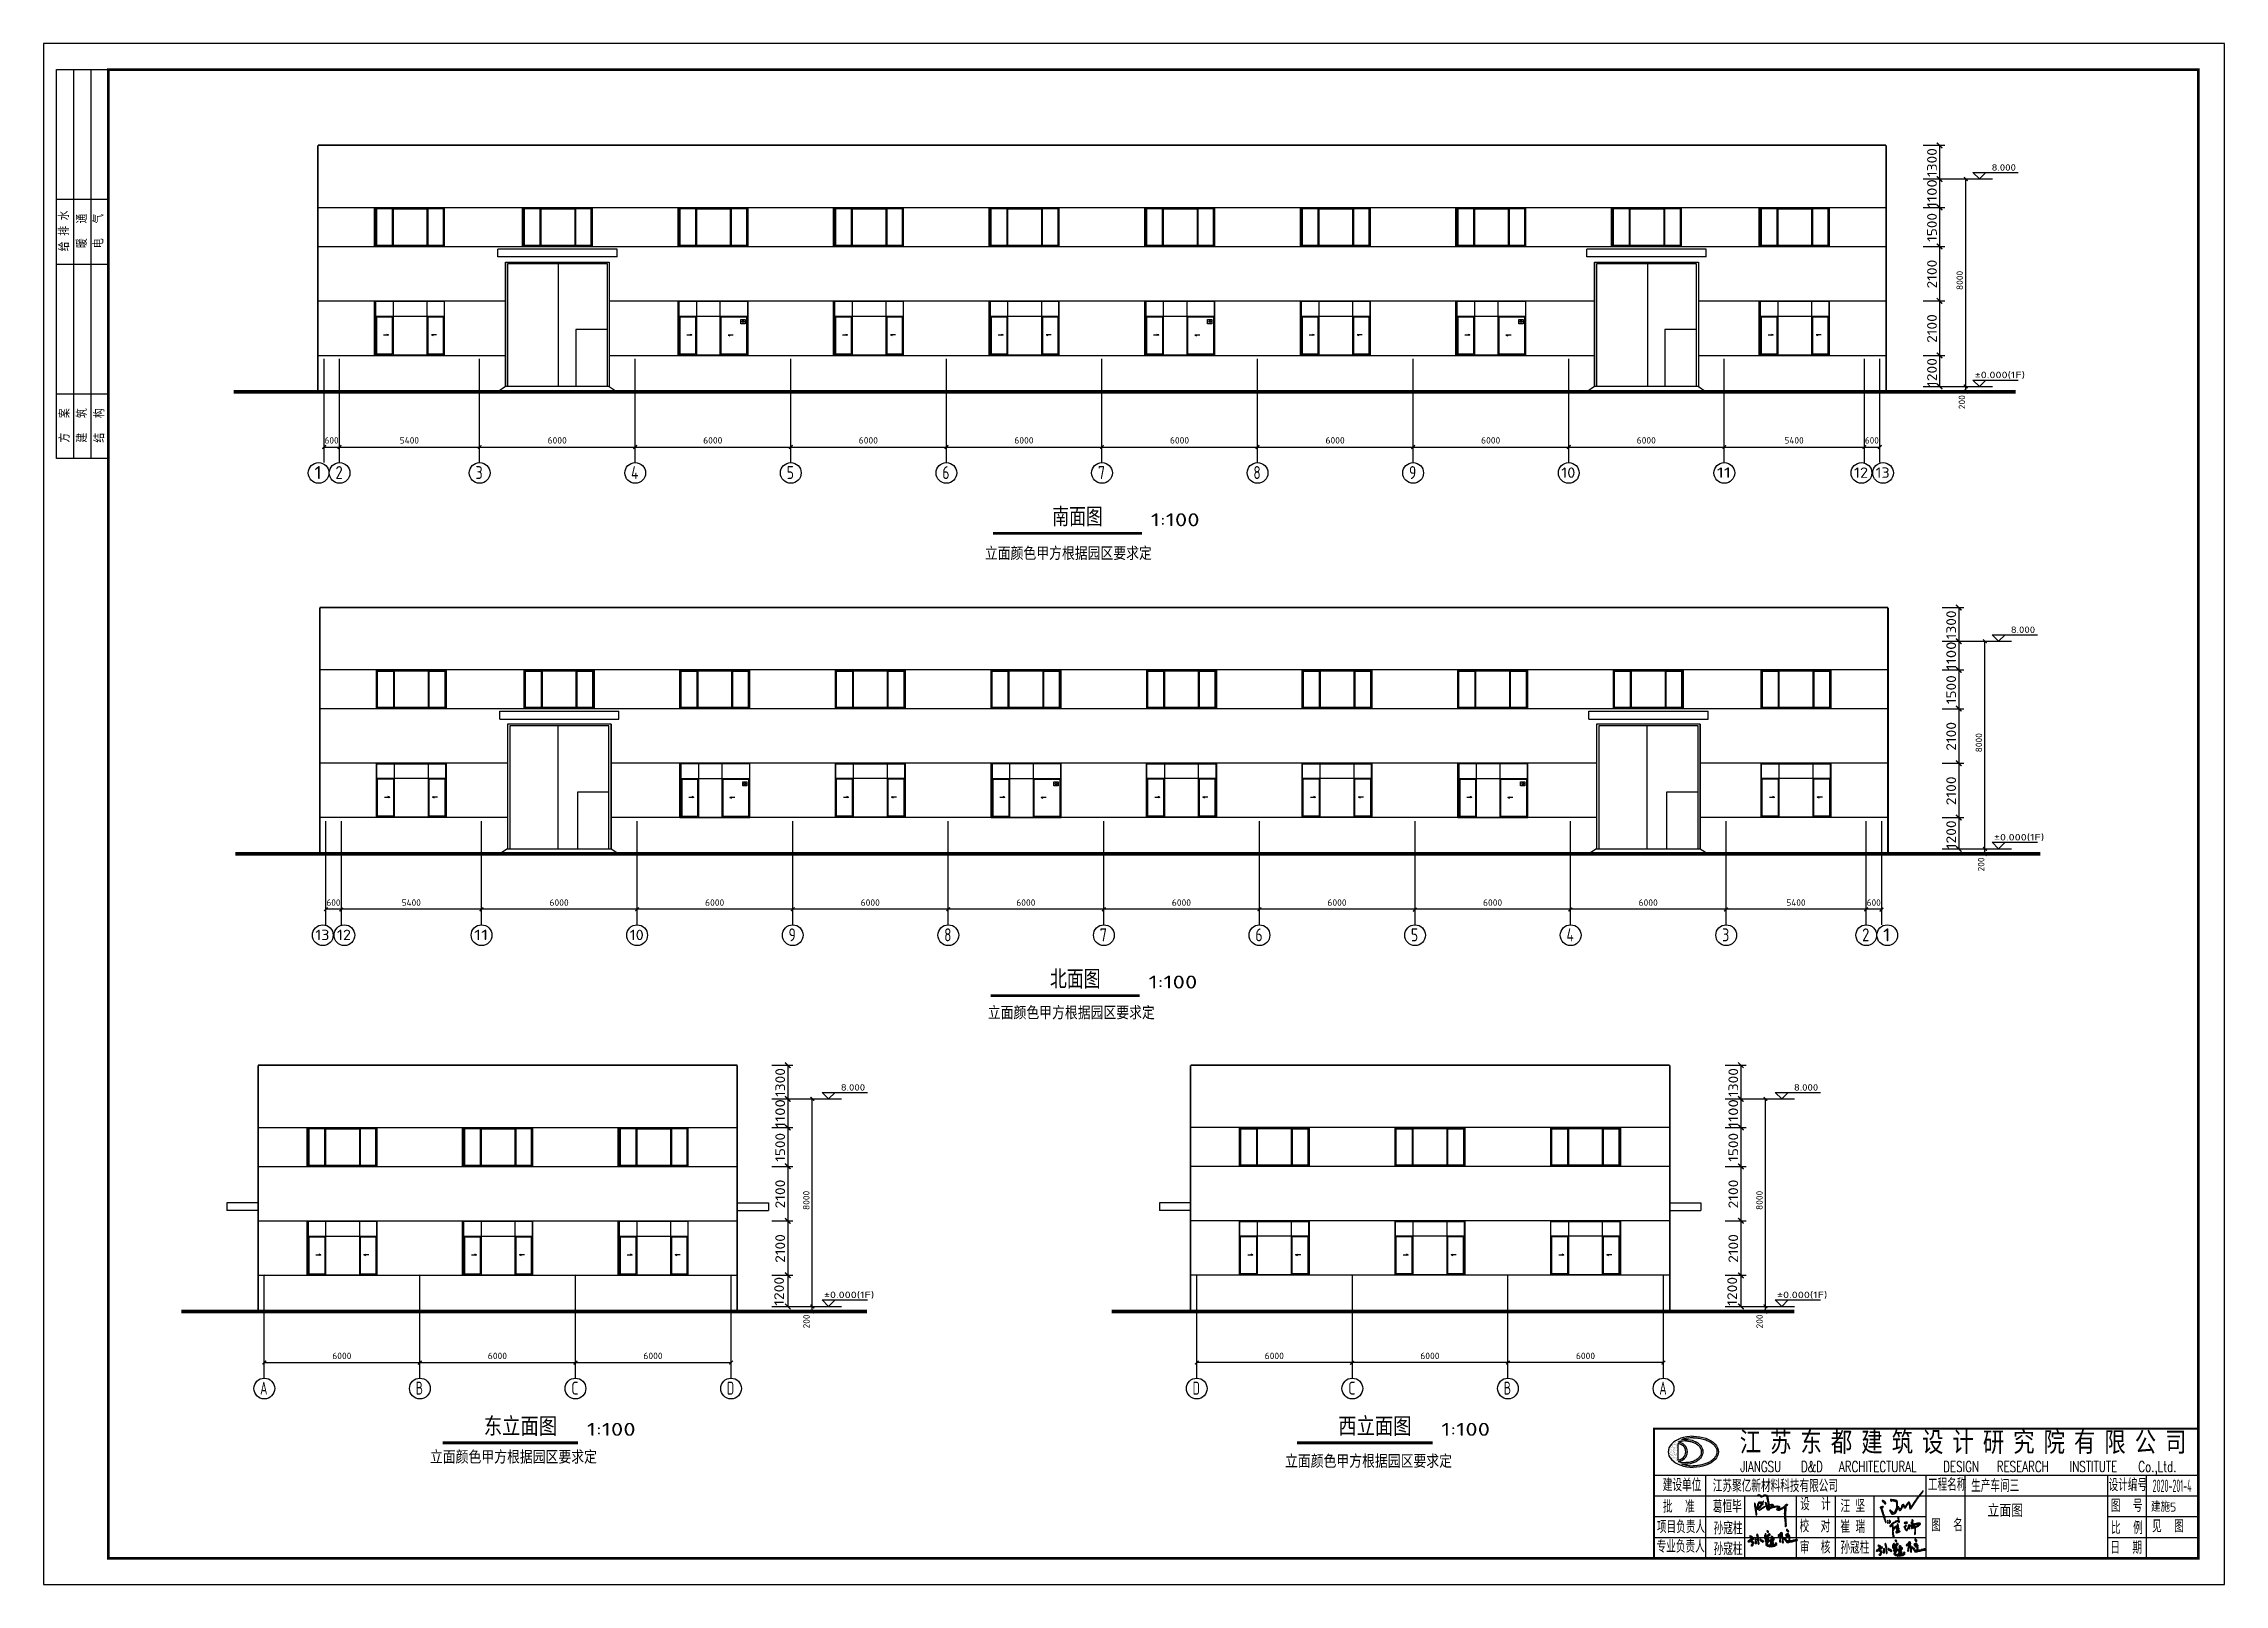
# Model space of a CAD drawing. Extents: x -165130 to 255370, y -346822 to 187778.
# Drawn here: x -165130 to -81030, y -346822 to -287422 of the extents above; entities that cross this region are included whole.
import ezdxf
from ezdxf.enums import TextEntityAlignment as Align

# ---------------------------------------------------------------- set-up
doc = ezdxf.new("R2010")
doc.units = 0
doc.header["$MEASUREMENT"] = 0
doc.linetypes.add('2', pattern=[38.000001, 30.000001, -3, 2, -3])
doc.layers.get('0').update_dxf_attribs({"linetype": 'CONTINUOUS'})
for name, color, linetype in [('LAMPTREE', 94, 'CONTINUOUS'), ('PUB_TEXT', 7, 'CONTINUOUS'), ('PUB_TITLE', 4, 'CONTINUOUS'), ('中文', 2, 'CONTINUOUS'), ('剖断线', 7, 'CONTINUOUS'), ('室外地坪', 7, 'CONTINUOUS'), ('尺寸线及数字', 253, 'CONTINUOUS'), ('层0', 253, 'CONTINUOUS'), ('层10005', 7, 'CONTINUOUS'), ('层10102', 7, 'CONTINUOUS'), ('轴线__尺寸数字', 4, 'CONTINUOUS'), ('轴线__点划线', 94, '2'), ('轴线__轴线号和轴圈', 94, 'CONTINUOUS')]:
    doc.layers.add(name, color=color, linetype=linetype)
doc.styles.add('_TCH_DIM', font='SIMPLEX', dxfattribs={"bigfont": 'GBCBIG'})
doc.styles.add('HZ', font='txt', dxfattribs={"width": 0.7, "height": 5, "bigfont": 'STF:宋体'})
doc.styles.get("Standard").update_dxf_attribs({"font": 'TSSDENG', "height": 3, "bigfont": 'TSSDCHN'})

msp = doc.modelspace()

# ---------------------------------------------------------------- texts
at = {"layer": 'LAMPTREE'}
for s, height, width, p, p2 in [('8.000', 250, 1.163843, (-90008.603, -292320.763, -625.1), (-89068.576, -292320.763, -625.1)), ('%%p0.000(1F)', 250.00001, 1.179884, (-90658.591, -300320.769, -625.1), (-88718.589, -300320.769, -625.1)), ('8.000', 250, 1.163797, (-89268.591, -310143.063, -625.1), (-88328.6, -310143.063, -625.1)), ('%%p0.000(1F)', 250.00001, 1.179907, (-89918.615, -318143.069, -625.1), (-87978.576, -318143.069, -625.1)), ('8.000', 250, 1.163797, (-134388.778, -327786.934, -625.1), (-133448.788, -327786.934, -625.1)), ('8.000', 250, 1.163797, (-97632.809, -327786.934, -625.1), (-96692.819, -327786.934, -625.1)), ('%%p0.000(1F)', 250.00001, 1.179884, (-135038.803, -335786.94, -625.1), (-133098.8, -335786.94, -625.1)), ('%%p0.000(1F)', 250.00001, 1.179884, (-98282.834, -335786.94, -625.1), (-96342.831, -335786.94, -625.1))]:
    msp.add_text(s, height=height, dxfattribs=dict(at, width=width)).set_placement(p, p2, align=Align.FIT)
at = {"layer": 'PUB_TEXT'}
for s, height, p in [('立面图', 482.2695, (-90167.112, -344218.959, -625.1)), ('建施5', 350, (-83861.473, -344017.598, -625.1))]:
    msp.add_text(s, height=height, dxfattribs=at).set_placement(p)
at = {"layer": '中文', "color": 7, "style": 'HZ'}
for s, width, p, p2 in [('     南面图 ', 0.947611, (-129547.739, -306030.162, -625.1), (-123672.763, -306030.162, -625.1)), ('     北面图 ', 0.947617, (-129635.29, -323852.462, -625.1), (-123760.278, -323852.462, -625.1)), ('    东立面图 ', 0.949166, (-151038.302, -341096.614, -625.1), (-144663.302, -341096.614, -625.1)), ('    西立面图 ', 0.949166, (-118088.29, -341096.614, -625.1), (-111713.29, -341096.614, -625.1))]:
    msp.add_text(s, height=722.5, dxfattribs=dict(at, width=width)).set_placement(p, p2, align=Align.FIT)
at = {"layer": '中文', "color": 7}
for width, p, p2 in [(1.206924, (-122429.294, -306028.167, -625.1), (-120549.277, -306028.167, -625.1)), (1.206901, (-122516.772, -323850.466, -625.1), (-120636.791, -323850.466, -625.1)), (1.206901, (-144178.256, -341094.618, -625.1), (-142298.275, -341094.618, -625.1)), (1.206901, (-111228.244, -341094.618, -625.1), (-109348.263, -341094.618, -625.1))]:
    msp.add_text('1:100', height=500, dxfattribs=dict(at, width=width)).set_placement(p, p2, align=Align.FIT)
at = {"layer": '中文', "style": 'HZ'}
for width, p, p2 in [(0.68462, (-128829.27, -307332.006, -625.1), (-122391.794, -307332.006, -625.1)), (0.684624, (-128716.723, -325041.805, -625.1), (-122279.211, -325041.805, -625.1)), (0.684624, (-150230.258, -342169.447, -625.1), (-143792.746, -342169.447, -625.1)), (0.684624, (-117255.417, -342331.312, -625.1), (-110817.904, -342331.312, -625.1))]:
    msp.add_text('立面颜色甲方根据园区要求定', height=505.75, dxfattribs=dict(at, width=width)).set_placement(p, p2, align=Align.FIT)
at = {"layer": '尺寸线及数字'}
for s, width, p, p2 in [('1300', 1.099414, (-92118.674, -292560.759, -625.1), (-92118.674, -291450.774, -625.1)), ('1100', 1.166045, (-92118.674, -293760.759, -625.1), (-92118.674, -292650.774, -625.1)), ('1500', 1.099432, (-92118.674, -295060.772, -625.1), (-92118.674, -293950.768, -625.1)), ('2100', 1.099432, (-92118.674, -296860.772, -625.1), (-92118.674, -295750.768, -625.1)), ('2100', 1.099432, (-92118.674, -298960.772, -625.1), (-92118.674, -297850.768, -625.1)), ('1200', 1.099414, (-92118.674, -300654.79, -625.1), (-92118.674, -299544.805, -625.1)), ('1300', 1.099414, (-91378.625, -310383.059, -625.1), (-91378.625, -309273.074, -625.1)), ('1100', 1.166045, (-91378.625, -311583.059, -625.1), (-91378.625, -310473.074, -625.1)), ('1500', 1.099432, (-91378.625, -312883.071, -625.1), (-91378.625, -311773.068, -625.1)), ('2100', 1.099432, (-91378.625, -314683.071, -625.1), (-91378.625, -313573.068, -625.1)), ('2100', 1.099432, (-91378.625, -316783.071, -625.1), (-91378.625, -315673.068, -625.1)), ('1200', 1.099414, (-91378.625, -318477.09, -625.1), (-91378.625, -317367.104, -625.1)), ('1300', 1.099432, (-136536.825, -328026.93, -625.1), (-136536.825, -326916.926, -625.1)), ('1300', 1.099432, (-99780.893, -328026.93, -625.1), (-99780.893, -326916.926, -625.1)), ('1100', 1.166064, (-136536.825, -329226.93, -625.1), (-136536.825, -328116.926, -625.1)), ('1100', 1.166064, (-99780.893, -329226.93, -625.1), (-99780.893, -328116.926, -625.1)), ('1500', 1.099432, (-136536.825, -330526.942, -625.1), (-136536.825, -329416.939, -625.1)), ('1500', 1.099432, (-99780.893, -330526.942, -625.1), (-99780.893, -329416.939, -625.1)), ('2100', 1.099432, (-136536.825, -332326.942, -625.1), (-136536.825, -331216.939, -625.1)), ('2100', 1.099432, (-99780.893, -332326.942, -625.1), (-99780.893, -331216.939, -625.1)), ('2100', 1.099432, (-136536.825, -334426.942, -625.1), (-136536.825, -333316.939, -625.1)), ('2100', 1.099432, (-99780.893, -334426.942, -625.1), (-99780.893, -333316.939, -625.1)), ('1200', 1.099432, (-136579.928, -336078.206, -625.1), (-136579.928, -334968.202, -625.1)), ('1200', 1.099432, (-99823.959, -336078.206, -625.1), (-99823.959, -334968.202, -625.1))]:
    msp.add_text(s, height=375, rotation=90, dxfattribs=dict(at, width=width)).set_placement(p, p2, align=Align.FIT)
at = {"layer": '尺寸线及数字', "color": 94}
for s, width, p, p2 in [('8000', 1.040003, (-91111.704, -296920.775, -625.1), (-91111.704, -296180.773, -625.1)), ('200', 1.039993, (-91026.523, -301513.225, -625.1), (-91026.523, -300973.229, -625.1)), ('8000', 1.040003, (-90371.691, -314743.075, -625.1), (-90371.691, -314003.072, -625.1)), ('200', 1.039993, (-90286.511, -319335.525, -625.1), (-90286.511, -318795.529, -625.1)), ('8000', 1.039978, (-135592.624, -332386.928, -625.1), (-135592.624, -331646.943, -625.1)), ('8000', 1.039978, (-98836.618, -332386.928, -625.1), (-98836.618, -331646.943, -625.1)), ('200', 1.039993, (-135584.933, -336955.061, -625.1), (-135584.933, -336415.065, -625.1)), ('200', 1.039993, (-98828.964, -336955.061, -625.1), (-98828.964, -336415.065, -625.1))]:
    msp.add_text(s, height=250, rotation=90, dxfattribs=dict(at, width=width)).set_placement(p, p2, align=Align.FIT)
at = {"layer": '轴线__尺寸数字', "color": 94}
for s, width, p, p2 in [('600', 1.039958, (-154294.589, -302840.538, -625.1), (-153754.611, -302840.538, -625.1)), ('5400', 1.040003, (-151394.602, -302840.538, -625.1), (-150654.599, -302840.538, -625.1)), ('6000', 1.040003, (-145694.602, -302840.538, -625.1), (-144954.599, -302840.538, -625.1)), ('6000', 1.040003, (-139694.602, -302840.538, -625.1), (-138954.599, -302840.538, -625.1)), ('6000', 1.040003, (-133694.602, -302840.538, -625.1), (-132954.599, -302840.538, -625.1)), ('6000', 1.040003, (-127694.602, -302840.538, -625.1), (-126954.599, -302840.538, -625.1)), ('6000', 1.040003, (-121694.602, -302840.538, -625.1), (-120954.599, -302840.538, -625.1)), ('6000', 1.040003, (-115694.602, -302840.538, -625.1), (-114954.599, -302840.538, -625.1)), ('6000', 1.040003, (-109694.602, -302840.538, -625.1), (-108954.599, -302840.538, -625.1)), ('6000', 1.040003, (-103694.602, -302840.538, -625.1), (-102954.599, -302840.538, -625.1)), ('5400', 1.040003, (-97994.602, -302840.538, -625.1), (-97254.599, -302840.538, -625.1)), ('600', 1.039958, (-94894.589, -302840.538, -625.1), (-94354.611, -302840.538, -625.1)), ('600', 1.039958, (-154221.337, -320662.838, -625.1), (-153681.359, -320662.838, -625.1)), ('5400', 1.040003, (-151321.35, -320662.838, -625.1), (-150581.347, -320662.838, -625.1)), ('6000', 1.040003, (-145621.35, -320662.838, -625.1), (-144881.347, -320662.838, -625.1)), ('6000', 1.040003, (-139621.35, -320662.838, -625.1), (-138881.347, -320662.838, -625.1)), ('6000', 1.040003, (-133621.35, -320662.838, -625.1), (-132881.347, -320662.838, -625.1)), ('6000', 1.040003, (-127621.35, -320662.838, -625.1), (-126881.347, -320662.838, -625.1)), ('6000', 1.040003, (-121621.35, -320662.838, -625.1), (-120881.347, -320662.838, -625.1)), ('6000', 1.040003, (-115621.35, -320662.838, -625.1), (-114881.347, -320662.838, -625.1)), ('6000', 1.040003, (-109621.35, -320662.838, -625.1), (-108881.347, -320662.838, -625.1)), ('6000', 1.040003, (-103621.35, -320662.838, -625.1), (-102881.347, -320662.838, -625.1)), ('5400', 1.040055, (-97921.35, -320662.838, -625.1), (-97181.31, -320662.838, -625.1)), ('600', 1.040028, (-94821.374, -320662.838, -625.1), (-94281.359, -320662.838, -625.1)), ('6000', 1.040003, (-153999.447, -338138.93, -625.1), (-153259.445, -338138.93, -625.1)), ('6000', 1.040003, (-147999.447, -338138.93, -625.1), (-147259.445, -338138.93, -625.1)), ('6000', 1.040003, (-141999.447, -338138.93, -625.1), (-141259.445, -338138.93, -625.1)), ('6000', 1.040003, (-118038.998, -338138.93, -625.1), (-117298.996, -338138.93, -625.1)), ('6000', 1.040003, (-112038.998, -338138.93, -625.1), (-111298.996, -338138.93, -625.1)), ('6000', 1.040003, (-106038.998, -338138.93, -625.1), (-105298.996, -338138.93, -625.1))]:
    msp.add_text(s, height=250, dxfattribs=dict(at, width=width)).set_placement(p, p2, align=Align.FIT)
at = {"layer": '轴线__轴线号和轴圈'}
for s, height, width, p, p2 in [('1', 500, 2.912051, (-154685.08, -304208.025, -625.1), (-154405.075, -304208.025, -625.1)), ('2', 500, 1.040018, (-153874.582, -304208.025, -625.1), (-153594.577, -304208.025, -625.1)), ('3', 500, 1.040018, (-148474.582, -304208.025, -625.1), (-148194.577, -304208.025, -625.1)), ('4', 500, 0.970684, (-142474.582, -304208.025, -625.1), (-142194.577, -304208.025, -625.1)), ('5', 500, 1.040018, (-136474.582, -304208.025, -625.1), (-136194.577, -304208.025, -625.1)), ('6', 500, 1.120019, (-130474.582, -304208.025, -625.1), (-130194.577, -304208.025, -625.1)), ('7', 500, 1.040018, (-124474.582, -304208.025, -625.1), (-124194.577, -304208.025, -625.1)), ('8', 500, 1.040018, (-118474.582, -304208.025, -625.1), (-118194.577, -304208.025, -625.1)), ('9', 500, 1.120019, (-112474.582, -304208.025, -625.1), (-112194.577, -304208.025, -625.1)), ('10', 400, 1.17868, (-106602.61, -304161.04, -625.1), (-106058.603, -304161.04, -625.1)), ('11', 400, 1.683829, (-100602.61, -304161.04, -625.1), (-100058.603, -304161.04, -625.1)), ('12', 400, 1.17868, (-95313.352, -304161.04, -625.1), (-94769.345, -304161.04, -625.1)), ('13', 400, 1.17868, (-94481.174, -304161.04, -625.1), (-93937.168, -304161.04, -625.1)), ('13', 400, 1.17868, (-154650.793, -321983.34, -625.1), (-154106.787, -321983.34, -625.1)), ('12', 400, 1.178601, (-153818.579, -321983.34, -625.1), (-153274.609, -321983.34, -625.1)), ('11', 400, 1.683829, (-148529.357, -321983.34, -625.1), (-147985.351, -321983.34, -625.1)), ('10', 400, 1.17868, (-142529.357, -321983.34, -625.1), (-141985.351, -321983.34, -625.1)), ('9', 500, 1.119873, (-136401.33, -322030.325, -625.1), (-136121.362, -322030.325, -625.1)), ('8', 500, 1.039882, (-130401.33, -322030.325, -625.1), (-130121.362, -322030.325, -625.1)), ('7', 500, 1.039882, (-124401.33, -322030.325, -625.1), (-124121.362, -322030.325, -625.1)), ('6', 500, 1.119873, (-118401.33, -322030.325, -625.1), (-118121.362, -322030.325, -625.1)), ('5', 500, 1.039882, (-112401.33, -322030.325, -625.1), (-112121.362, -322030.325, -625.1)), ('4', 500, 0.970557, (-106401.33, -322030.325, -625.1), (-106121.362, -322030.325, -625.1)), ('3', 500, 1.039882, (-100401.33, -322030.325, -625.1), (-100121.362, -322030.325, -625.1)), ('2', 500, 1.040018, (-95001.33, -322030.325, -625.1), (-94721.325, -322030.325, -625.1)), ('1', 500, 2.912051, (-94190.905, -322030.325, -625.1), (-93910.9, -322030.325, -625.1)), ('A', 500, 0.910016, (-156779.464, -339506.434, -625.1), (-156499.46, -339506.434, -625.1)), ('B', 500, 1.040018, (-150779.464, -339506.434, -625.1), (-150499.46, -339506.434, -625.1)), ('C', 500, 0.970684, (-144779.464, -339506.434, -625.1), (-144499.46, -339506.434, -625.1)), ('D', 500, 1.040018, (-138779.464, -339506.434, -625.1), (-138499.46, -339506.434, -625.1)), ('D', 500, 1.040018, (-120819.015, -339506.434, -625.1), (-120539.01, -339506.434, -625.1)), ('C', 500, 0.970684, (-114819.015, -339506.434, -625.1), (-114539.01, -339506.434, -625.1)), ('B', 500, 1.040018, (-108819.015, -339506.434, -625.1), (-108539.01, -339506.434, -625.1)), ('A', 500, 0.910016, (-102819.015, -339506.434, -625.1), (-102539.01, -339506.434, -625.1))]:
    msp.add_text(s, height=height, dxfattribs=dict(at, width=width)).set_placement(p, p2, align=Align.FIT)

# ---------------------------------------------------------------- blocks, each defined once
blk = doc.blocks.new('葛恒毕')
blk.add_hatch(color=256).paths.add_polyline_path([(77685.6, -4497.1), (77685.5, -4496.5), (77685.4, -4496.2), (77685.4, -4496), (77685.3, -4495.8), (77685.1, -4495.5), (77684.9, -4495.3), (77684.9, -4494.8), (77684.9, -4494.5), (77684.7, -4494.1), (77684.6, -4493.6), (77684.6, -4492.9), (77684.6, -4492.6), (77684.5, -4492.4), (77684.5, -4492), (77684.4, -4491.8), (77684.3, -4491.6), (77684.3, -4491.4), (77684.2, -4491.1), (77683.9, -4490.5), (77683.9, -4490.3), (77683.9, -4490), (77683.9, -4489.7), (77683.7, -4489.2), (77683.3, -4488.6), (77683, -4488.6), (77682.9, -4488.6), (77682.6, -4488.9), (77682.4, -4489.1), (77682.2, -4489.1), (77682.2, -4489.7), (77682.4, -4490.3), (77682.3, -4490.4), (77682.1, -4490.8), (77682.2, -4491.1), (77682.2, -4491.5), (77682.4, -4491.8), (77682.5, -4492), (77682.5, -4492.6), (77682.5, -4492.8), (77682.5, -4492.9), (77682.5, -4493.3), (77682.7, -4493.6), (77682.7, -4493.9), (77682.7, -4494.1), (77682.7, -4494.3), (77682.7, -4494.6), (77682.7, -4494.7), (77683, -4495.4), (77683, -4495.6), (77683, -4495.8), (77683, -4496.1), (77683, -4496.4), (77683.1, -4496.8), (77683.1, -4497), (77683.2, -4497.4), (77683.2, -4497.7), (77683.3, -4498), (77683.3, -4498.3), (77683.4, -4498.6), (77683.5, -4498.7), (77683.7, -4499.1), (77683.7, -4499.5), (77683.7, -4499.7), (77683.7, -4500), (77683.7, -4500.1), (77683.7, -4500.3), (77683.7, -4500.7), (77683.7, -4500.9), (77683.7, -4501.1), (77683.7, -4501.2), (77683.7, -4501.6), (77683.8, -4501.9), (77683.9, -4502.2), (77684, -4502.3), (77684.1, -4502.6), (77684.1, -4502.8), (77684.1, -4502.9), (77684.1, -4503), (77684.1, -4503.5), (77684.1, -4503.8), (77684.3, -4504.1), (77684.3, -4504.5), (77684.3, -4504.9), (77684.3, -4505.2), (77684.5, -4505.4), (77684.5, -4505.6), (77684.5, -4505.9), (77684.6, -4506), (77684.7, -4506.4), (77684.8, -4506.7), (77684.9, -4506.9), (77685, -4507.1), (77685, -4507.3), (77685.1, -4507.5), (77685.1, -4507.8), (77685.1, -4508), (77685.1, -4508.4), (77685.1, -4508.7), (77685.1, -4509), (77685.2, -4509.2), (77685.2, -4509.4), (77685.2, -4509.7), (77685.2, -4510.1), (77685.2, -4510.5), (77685.2, -4510.7), (77685.2, -4510.9), (77685.3, -4511.1), (77685.4, -4511.4), (77685.4, -4511.5), (77685.7, -4511.8), (77686.1, -4511.9), (77686.3, -4511.8), (77686.4, -4511.3), (77686.4, -4510.9), (77686.6, -4510.7), (77686.6, -4510.4), (77686.7, -4509.8), (77686.7, -4509.6), (77686.7, -4509.4), (77686.8, -4509), (77686.8, -4508.5), (77686.7, -4507.9), (77686.4, -4507.1), (77686.4, -4506.4), (77686.4, -4506.2), (77686.4, -4506), (77686.3, -4505.6), (77686.3, -4505.3), (77686.3, -4505), (77686.3, -4504.7), (77686.2, -4504.4), (77686, -4503.9), (77686, -4503.6), (77686, -4503.1), (77686, -4503), (77686, -4502.8), (77686, -4502.6), (77685.8, -4502), (77686.1, -4501.7), (77686, -4501.4), (77685.8, -4500.7), (77686, -4500.5), (77685.9, -4500.2), (77685.8, -4499.9), (77685.8, -4499.7), (77685.8, -4499.4), (77685.7, -4499), (77685.7, -4498.9), (77685.7, -4498.6), (77685.7, -4498.4), (77685.6, -4498.1), (77685.6, -4497.9), (77685.6, -4497.5)])
h = blk.add_hatch(color=256)
h.paths.add_polyline_path([(77698.5, -4488.4), (77698.8, -4488), (77698.9, -4487.7), (77699, -4487.4), (77699, -4487.3), (77699.1, -4487.1), (77699.2, -4487), (77699.2, -4486.8), (77699.3, -4486.6), (77699.5, -4486.3), (77699.6, -4486.2), (77699.6, -4485.7), (77699.6, -4485.3), (77699.5, -4484.8), (77699.4, -4484.8), (77699.3, -4485), (77699.2, -4485), (77699.2, -4485.1), (77699.1, -4485.1), (77699, -4485.3), (77698.8, -4485.6), (77698.6, -4485.8), (77698.5, -4485.9), (77698.3, -4486.1), (77698.2, -4486.4), (77698, -4486.5), (77698, -4486.8), (77697.8, -4487.1), (77697.6, -4487.2), (77697.5, -4487.3), (77697.4, -4487.4), (77697.4, -4487.5), (77697, -4487.5), (77696.9, -4487.5), (77696.5, -4487.4), (77696.1, -4487.3), (77695.9, -4487.1), (77695.9, -4487), (77695.6, -4486.9), (77695.3, -4486.9), (77695.1, -4486.9), (77694.7, -4486.9), (77694.5, -4486.9), (77694.2, -4486.8), (77694.1, -4486.8), (77693.8, -4486.9), (77693.5, -4486.9), (77693.2, -4486.9), (77692.8, -4486.9), (77692.4, -4486.9), (77692.1, -4486.9), (77691.8, -4487), (77691.4, -4487), (77691, -4487), (77690.8, -4487.1), (77690.5, -4487.2), (77690.3, -4487.4), (77690.1, -4487.5), (77689.8, -4487.8), (77689.5, -4488.1), (77689.4, -4488.3), (77689.4, -4488.5), (77689.2, -4488.7), (77689.2, -4488.8), (77689, -4489), (77689.1, -4489.1), (77689, -4489.3), (77688.9, -4489.4), (77688.8, -4489.6), (77688.8, -4489.8), (77688.7, -4490), (77688.7, -4490.1), (77688.7, -4490.3), (77688.6, -4490.4), (77688.6, -4490.6), (77688.5, -4490.7), (77688.5, -4490.8), (77688.5, -4491), (77688.5, -4491.2), (77688.4, -4491.4), (77688.4, -4491.4), (77688.4, -4491.6), (77688.4, -4491.7), (77688.4, -4491.8), (77688.3, -4491.9), (77688.3, -4492), (77688.2, -4492.5), (77688.1, -4492.7), (77688.1, -4492.9), (77688.1, -4492.9), (77688.1, -4493), (77688, -4493.1), (77687.9, -4493.3), (77687.9, -4493.5), (77687.8, -4493.8), (77687.8, -4494), (77687.8, -4494.2), (77687.7, -4494.3), (77687.6, -4494.5), (77687.6, -4494.6), (77687.5, -4494.9), (77687.6, -4495.1), (77687.6, -4495.2), (77687.6, -4495.3), (77687.4, -4495.4), (77687.4, -4495.6), (77687.3, -4495.8), (77687.3, -4495.9), (77687.2, -4496.1), (77687.2, -4496.4), (77687.2, -4496.6), (77687.3, -4496.9), (77687.2, -4497.1), (77687.2, -4497.5), (77687.1, -4497.7), (77687.1, -4498), (77687.1, -4498.4), (77687.2, -4498.7), (77687.2, -4498.8), (77687.3, -4498.9), (77687.2, -4499), (77687.2, -4499.3), (77687.2, -4499.3), (77687.3, -4499.4), (77687.4, -4499.6), (77687.4, -4499.7), (77687.4, -4499.9), (77687.6, -4500.1), (77687.7, -4500.1), (77687.8, -4500.1), (77687.9, -4500.3), (77688.2, -4500.4), (77688.2, -4500.4), (77688.4, -4500.4), (77688.6, -4500.4), (77688.8, -4500.4), (77688.9, -4500.3), (77688.9, -4500.3), (77689, -4500.2), (77689.2, -4500.1), (77689.4, -4499.9), (77689.6, -4499.9), (77689.8, -4499.8), (77690, -4499.7), (77690.2, -4499.6), (77690.3, -4499.5), (77690.5, -4499.4), (77690.6, -4499.3), (77691, -4499.1), (77691.1, -4499.1), (77691.3, -4499), (77691.4, -4498.9), (77691.6, -4498.7), (77691.7, -4498.6), (77691.7, -4498.5), (77691.7, -4498.3), (77691.9, -4498.2), (77692, -4498.2), (77692.1, -4498.1), (77692.2, -4497.9), (77692.5, -4497.7), (77692.5, -4497.6), (77692.6, -4497.5), (77692.7, -4497.3), (77692.8, -4497.2), (77692.8, -4497.1), (77693, -4497.1), (77693, -4497.1), (77693, -4496.9), (77693.2, -4496.6), (77693.4, -4496.6), (77693.5, -4496.7), (77693.7, -4496.4), (77693.7, -4496.3), (77693.7, -4496.2), (77693.8, -4495.9), (77693.8, -4495.6), (77693.9, -4495.5), (77694.2, -4495.4), (77694.4, -4495.4), (77694.4, -4495.2), (77694.7, -4495), (77694.9, -4494.9), (77695, -4494.8), (77695.1, -4494.8), (77694.9, -4494.5), (77694.9, -4494.3), (77695.1, -4494.2), (77695.3, -4494.1), (77695.5, -4494.1), (77695.6, -4494.1), (77695.7, -4493.9), (77695.9, -4493.7), (77696, -4493.6), (77696, -4493.4), (77696.2, -4493.2), (77696.2, -4493.1), (77696.2, -4492.9), (77696.4, -4492.7), (77696.5, -4492.6), (77696.5, -4492.5), (77696.6, -4492.4), (77696.6, -4492.3), (77696.6, -4492.2), (77696.7, -4492.2), (77696.8, -4492.2), (77697, -4492), (77697.3, -4491.8), (77697.2, -4491.7), (77697.4, -4491.5), (77697.5, -4491.4), (77697.7, -4491.4), (77697.8, -4491.5), (77697.9, -4491.5), (77698.2, -4491.5), (77698.3, -4491.4), (77698.5, -4491.5), (77698.7, -4491.3), (77698.9, -4491.2), (77699, -4491), (77699, -4490.9), (77699, -4490.8), (77699.1, -4490.8), (77699.2, -4490.3), (77699.2, -4490), (77699, -4489.8), (77698.8, -4489.8), (77698.7, -4489.9), (77698.5, -4489.8), (77698.4, -4489.6), (77698.4, -4489.5), (77698.4, -4489.3), (77698.4, -4489.1), (77698.3, -4489), (77698.4, -4488.8)])
h.paths.add_polyline_path([(77696.4, -4489.8), (77696.4, -4490), (77696.1, -4490.2), (77696.2, -4490.3), (77696.3, -4490.4), (77696.3, -4490.7), (77696.3, -4490.8), (77696.2, -4490.9), (77696, -4491), (77695.9, -4491.1), (77695.8, -4491.2), (77695.6, -4491.3), (77695.5, -4491.4), (77695.4, -4491.4), (77695.3, -4491.4), (77695.3, -4491.6), (77695.2, -4491.7), (77694.9, -4491.8), (77694.8, -4492), (77694.9, -4492.3), (77694.8, -4492.5), (77694.8, -4492.5), (77694.4, -4492.7), (77694.3, -4492.8), (77694.3, -4492.9), (77694.2, -4492.9), (77694.1, -4493.1), (77694, -4493.2), (77693.9, -4493.3), (77693.8, -4493.3), (77693.7, -4493.5), (77693.6, -4493.6), (77693.6, -4493.7), (77693.5, -4493.7), (77693.3, -4493.9), (77693.2, -4494), (77693.2, -4494.1), (77693, -4494.3), (77693, -4494.5), (77692.9, -4494.5), (77692.7, -4494.7), (77692.7, -4494.7), (77692.6, -4494.8), (77692.6, -4494.9), (77692.5, -4495), (77692.5, -4495.1), (77692.4, -4495.2), (77692.3, -4495.3), (77692.2, -4495.4), (77692, -4495.5), (77692.1, -4495.6), (77692, -4495.7), (77691.9, -4495.8), (77691.8, -4495.9), (77691.8, -4495.9), (77691.7, -4496), (77691.7, -4496.2), (77691.5, -4496.4), (77691.4, -4496.5), (77691.2, -4496.7), (77691, -4497), (77690.9, -4497.1), (77690.7, -4497.2), (77690.6, -4497.3), (77690.5, -4497.3), (77690.5, -4497.5), (77690.4, -4497.6), (77690.3, -4497.7), (77690.2, -4497.7), (77690.1, -4497.8), (77689.8, -4498), (77689.5, -4498.2), (77689.3, -4498.3), (77689.2, -4498.4), (77689, -4498.6), (77689, -4498.6), (77689, -4498.7), (77688.7, -4498.7), (77688.7, -4498.6), (77688.6, -4498.5), (77688.5, -4498.3), (77688.5, -4498.1), (77688.5, -4498), (77688.4, -4497.8), (77688.4, -4497.7), (77688.4, -4497.6), (77688.4, -4497.5), (77688.4, -4497.4), (77688.5, -4497.3), (77688.5, -4497.2), (77688.4, -4496.8), (77688.4, -4496.6), (77688.4, -4496.5), (77688.4, -4496.3), (77688.4, -4496.2), (77688.4, -4496.1), (77688.5, -4495.7), (77688.6, -4495.5), (77688.6, -4495.1), (77688.7, -4494.9), (77688.7, -4494.8), (77688.8, -4494.7), (77688.9, -4494.5), (77689, -4494.4), (77689.1, -4494.1), (77689.1, -4494), (77689.1, -4493.9), (77689.2, -4493.9), (77689.2, -4493.7), (77689.2, -4493.5), (77689.2, -4493.4), (77689.2, -4493.2), (77689.3, -4492.9), (77689.3, -4492.7), (77689.4, -4492.6), (77689.5, -4492.4), (77689.5, -4492.2), (77689.6, -4492), (77689.6, -4491.8), (77689.6, -4491.7), (77689.6, -4491.4), (77689.7, -4491.4), (77689.7, -4491.2), (77689.8, -4491.1), (77689.9, -4490.9), (77690, -4490.7), (77690.1, -4490.6), (77690.1, -4490.4), (77690.3, -4490.2), (77690.3, -4490), (77690.3, -4490), (77690.4, -4489.8), (77690.4, -4489.7), (77690.6, -4489.6), (77690.6, -4489.6), (77690.7, -4489.5), (77690.8, -4489.4), (77690.9, -4489.4), (77691, -4489.4), (77691.2, -4489.4), (77691.3, -4489.4), (77691.4, -4489.3), (77691.5, -4489.2), (77691.6, -4489.2), (77691.7, -4489.2), (77691.9, -4489.2), (77692.2, -4489.1), (77692.5, -4489.1), (77692.6, -4489.1), (77692.8, -4489.1), (77693.1, -4489.1), (77693.3, -4489.2), (77693.5, -4489.1), (77693.6, -4489.1), (77694, -4489.1), (77694.1, -4489.1), (77694.4, -4489.1), (77694.6, -4489.1), (77694.7, -4489.2), (77694.9, -4489.2), (77695.1, -4489.2), (77695.5, -4489.2), (77695.5, -4489.4), (77695.7, -4489.4), (77695.8, -4489.4), (77695.9, -4489.4), (77696, -4489.6), (77696.1, -4489.7), (77696.2, -4489.8), (77696.3, -4489.8)], flags=16)
h = blk.add_hatch(color=256)
h.paths.add_polyline_path([(77710.9, -4491.9), (77711.1, -4491.9), (77711.1, -4491.8), (77711.4, -4491.7), (77711.6, -4491.7), (77712.3, -4491.7), (77712.4, -4491.6), (77712.5, -4491.5), (77712.6, -4491.4), (77712.9, -4491.4), (77713.4, -4491.3), (77713.8, -4491.2), (77714.1, -4491.2), (77714.4, -4491.1), (77715, -4491.2), (77715.1, -4491), (77715.2, -4490.9), (77715.4, -4490.9), (77715.6, -4490.9), (77715.8, -4490.9), (77716.1, -4490.9), (77716.5, -4490.9), (77716.8, -4490.8), (77717, -4490.9), (77717.2, -4491), (77717.3, -4491.2), (77717.6, -4491.3), (77717.9, -4491.2), (77718, -4491.4), (77718, -4491.5), (77718.1, -4491.7), (77718.2, -4491.7), (77718.3, -4491.9), (77718.2, -4492.2), (77718.1, -4492.3), (77718.1, -4492.5), (77718.3, -4492.6), (77718.3, -4492.8), (77718.3, -4493), (77718.1, -4493.2), (77718.1, -4493.4), (77718.1, -4493.7), (77717.7, -4493.7), (77717.6, -4493.8), (77717.5, -4493.9), (77717.2, -4494.1), (77717, -4494.1), (77716.9, -4494.3), (77716.8, -4494.5), (77716.8, -4494.6), (77716.6, -4494.7), (77716.6, -4494.9), (77716.6, -4495.1), (77716.6, -4495.2), (77716.8, -4495.4), (77716.9, -4495.5), (77717.3, -4495.5), (77717.4, -4495.4), (77718.2, -4495.2), (77718.3, -4495.2), (77718.4, -4495.2), (77718.5, -4495.2), (77718.8, -4495.2), (77719, -4495), (77719.1, -4495), (77719.6, -4494.9), (77719.7, -4494.9), (77720, -4494.9), (77720.3, -4494.8), (77720.5, -4494.7), (77720.6, -4494.7), (77720.7, -4494.6), (77721, -4494.6), (77721, -4494.5), (77721.3, -4494.4), (77721.4, -4494.4), (77721.5, -4494.4), (77721.6, -4494.3), (77721.8, -4494.4), (77722.1, -4494.4), (77722.2, -4494.4), (77722.4, -4494.3), (77722.7, -4494.3), (77723, -4494.3), (77723.2, -4494.3), (77723.4, -4494.3), (77723.7, -4494.3), (77724.1, -4494.3), (77724.2, -4494.2), (77724.3, -4494.2), (77724.9, -4494.2), (77725, -4494.2), (77725.4, -4494.1), (77725.5, -4494.1), (77726.2, -4494.2), (77726.4, -4494.1), (77726.5, -4494.1), (77726.8, -4494.1), (77726.8, -4494.2), (77727.4, -4494.2), (77727.5, -4494.2), (77727.7, -4494.2), (77727.9, -4494.2), (77728.1, -4494.2), (77728.5, -4494.4), (77728.7, -4494.4), (77728.9, -4494.5), (77729, -4494.5), (77729.1, -4494.5), (77729.2, -4494.5), (77729.4, -4494.5), (77729.6, -4494.5), (77729.7, -4494.6), (77729.9, -4494.9), (77730, -4494.9), (77730.2, -4495.1), (77730.5, -4495.4), (77730.6, -4495.4), (77730.8, -4495.6), (77730.9, -4495.8), (77730.9, -4495.9), (77730.9, -4496.1), (77730.9, -4496.2), (77730.9, -4496.3), (77730.9, -4496.4), (77730.9, -4496.6), (77730.8, -4496.7), (77730.8, -4496.9), (77730.9, -4497), (77730.9, -4497.1), (77730.8, -4497.3), (77730.7, -4497.5), (77730.6, -4497.6), (77730.6, -4497.8), (77730.5, -4498), (77730.2, -4498.1), (77729.9, -4498.3), (77729.7, -4498.6), (77729.4, -4498.8), (77729.3, -4498.8), (77729.2, -4498.9), (77729.1, -4499), (77729, -4499.1), (77728.9, -4499.2), (77728.8, -4499.3), (77728.7, -4499.4), (77728.5, -4499.5), (77728.4, -4499.6), (77728.4, -4499.7), (77728.5, -4499.9), (77728.5, -4500.1), (77728.5, -4500.2), (77728.7, -4500.6), (77728.8, -4500.6), (77729.1, -4500.5), (77729.6, -4500.6), (77730.1, -4500.6), (77730.2, -4500.6), (77730.5, -4500.5), (77730.7, -4500.4), (77731, -4500.3), (77731.3, -4500.1), (77731.4, -4500), (77732.1, -4499.7), (77732.5, -4499.5), (77732.6, -4499.4), (77732.7, -4499.4), (77732.9, -4499.3), (77732.9, -4499.2), (77733, -4499.1), (77733.3, -4499), (77733.4, -4499), (77734, -4498.6), (77734.4, -4498.5), (77734.5, -4498.3), (77734.6, -4498.2), (77734.7, -4498.1), (77734.9, -4497.9), (77735, -4497.9), (77735.3, -4497.8), (77735.5, -4497.6), (77735.7, -4497.5), (77735.8, -4497.5), (77735.9, -4497.5), (77736.2, -4497.4), (77736.3, -4497.3), (77736.4, -4497.2), (77736.7, -4497.1), (77737.2, -4496.9), (77737.3, -4496.8), (77737.4, -4496.7), (77737.5, -4496.6), (77737.7, -4496.5), (77738, -4496.3), (77738.1, -4496.2), (77738.3, -4496.1), (77738.4, -4496), (77738.6, -4495.9), (77738.8, -4495.7), (77739.1, -4495.5), (77739.2, -4495.4), (77739.5, -4495.2), (77739.7, -4495.1), (77739.9, -4495), (77739.9, -4494.9), (77740.3, -4494.7), (77740.2, -4494.5), (77740.6, -4494.2), (77741, -4494.1), (77741.3, -4493.7), (77741.3, -4493.6), (77741.3, -4493.4), (77741.5, -4493.2), (77741.7, -4493.1), (77741.9, -4492.9), (77742.1, -4492.6), (77742.2, -4492.4), (77742.3, -4492.2), (77742.5, -4492), (77742.6, -4491.8), (77742.6, -4491.5), (77743.1, -4491.3), (77743.5, -4491.1), (77743.5, -4491.1), (77743.8, -4490.9), (77744.1, -4490.8), (77744.6, -4490.8), (77744.9, -4490.9), (77745, -4490.9), (77745.5, -4491), (77745.6, -4491.1), (77745.7, -4491.2), (77745.8, -4491.4), (77745.8, -4491.5), (77745.8, -4491.8), (77745.7, -4492), (77745.6, -4492.2), (77745.6, -4492.5), (77745.5, -4492.7), (77745.4, -4492.9), (77745.2, -4492.9), (77745.1, -4493.1), (77744.9, -4493.1), (77744.8, -4493.2), (77744.7, -4493.5), (77744.6, -4493.6), (77744.3, -4493.7), (77744, -4493.8), (77743.7, -4493.8), (77743.4, -4493.9), (77743, -4494.1), (77742.9, -4494.3), (77742.8, -4494.4), (77742.8, -4494.7), (77742.8, -4494.9), (77742.8, -4495.5), (77742.8, -4495.7), (77742.9, -4495.9), (77742.9, -4496.3), (77742.9, -4496.5), (77742.9, -4496.8), (77742.9, -4497.3), (77742.7, -4497.5), (77742.7, -4497.8), (77742.7, -4498.2), (77742.6, -4498.6), (77742.6, -4498.8), (77742.6, -4499.2), (77742.6, -4499.6), (77742.6, -4500), (77742.6, -4500.3), (77742.7, -4500.5), (77742.6, -4500.7), (77742.6, -4500.9), (77742.6, -4501.2), (77742.6, -4501.4), (77742.6, -4501.5), (77742.6, -4501.8), (77742.6, -4501.9), (77742.6, -4502.3), (77742.8, -4502.5), (77742.7, -4502.8), (77742.7, -4503), (77742.7, -4503.2), (77742.7, -4503.6), (77742.7, -4503.8), (77742.6, -4504.1), (77742.5, -4504.6), (77742.5, -4504.8), (77742.5, -4505.1), (77742.6, -4505.3), (77742.5, -4505.6), (77742.5, -4505.9), (77742.5, -4506.2), (77742.5, -4506.7), (77742.5, -4506.8), (77742.5, -4507.2), (77742.4, -4507.7), (77742.5, -4507.8), (77742.5, -4507.9), (77742.2, -4508.5), (77742.3, -4508.9), (77742.3, -4509.2), (77742.3, -4509.7), (77742.3, -4509.9), (77742.5, -4510.2), (77742.3, -4510.5), (77742.3, -4510.9), (77742.3, -4511.2), (77742.3, -4511.5), (77742.3, -4511.9), (77742.3, -4512.3), (77742.3, -4512.5), (77742.3, -4512.6), (77742.3, -4512.7), (77742.5, -4513.3), (77742.5, -4513.4), (77742.3, -4513.7), (77742.3, -4513.8), (77742.4, -4514), (77742.4, -4514.3), (77742.5, -4514.3), (77742.4, -4514.6), (77742.4, -4514.9), (77742.5, -4515.2), (77742.5, -4515.4), (77742.5, -4515.7), (77742.5, -4515.8), (77742.5, -4516.1), (77742.5, -4516.4), (77742.5, -4516.5), (77742.5, -4516.8), (77742.5, -4517.1), (77742.4, -4517.5), (77742.4, -4517.8), (77742.4, -4518), (77742.5, -4518.4), (77742.5, -4518.7), (77742.6, -4519.1), (77742.6, -4519.5), (77742.6, -4519.8), (77742.6, -4520.2), (77742.7, -4520.5), (77742.7, -4521), (77742.7, -4521.3), (77742.7, -4521.6), (77742.7, -4522.2), (77742.7, -4522.5), (77742.9, -4522.9), (77742.9, -4523.1), (77742.9, -4523.5), (77742.8, -4523.8), (77742.8, -4524.1), (77742.8, -4524.4), (77743, -4524.6), (77743, -4525), (77743, -4525.1), (77743.2, -4525.1), (77743, -4525.3), (77743, -4525.4), (77743, -4526), (77743, -4526.4), (77743, -4526.7), (77743.1, -4526.9), (77743.1, -4527.1), (77743, -4527.3), (77743, -4527.5), (77743, -4527.6), (77743.2, -4527.8), (77743.2, -4528), (77743.2, -4528.3), (77743.2, -4528.6), (77743, -4528.9), (77743, -4529), (77743, -4529.4), (77743, -4529.5), (77743, -4529.8), (77743, -4530.1), (77743.2, -4530.7), (77743.2, -4530.9), (77743.1, -4531.2), (77743.1, -4531.4), (77743.2, -4531.8), (77743.2, -4532.1), (77743.1, -4532.3), (77743.1, -4532.6), (77743.1, -4533.2), (77743, -4533.4), (77742.9, -4533.8), (77742.9, -4533.9), (77742.7, -4534.1), (77742.5, -4534.3), (77742.3, -4534.1), (77742.2, -4533.8), (77742.2, -4533.5), (77742.3, -4533), (77742.3, -4532.5), (77742.3, -4532.3), (77742.3, -4532), (77742.3, -4531.6), (77742.3, -4531.3), (77742.3, -4531.1), (77742.3, -4530.7), (77742.3, -4530.4), (77742.3, -4530.2), (77742.3, -4530), (77742.3, -4529.8), (77742, -4529.4), (77742, -4528.8), (77742, -4528.6), (77742.1, -4528.3), (77742.2, -4527.8), (77742.2, -4527.4), (77742.2, -4527.2), (77742.2, -4526.9), (77742.2, -4526.6), (77742.1, -4526.4), (77742, -4525.8), (77742, -4525.5), (77742, -4525.2), (77742, -4525), (77742, -4524.7), (77741.8, -4524.1), (77741.8, -4523.9), (77741.8, -4523.6), (77741.8, -4523.4), (77741.8, -4523.1), (77741.8, -4522.8), (77741.8, -4522.3), (77741.7, -4522), (77741.6, -4521.7), (77741.5, -4521.5), (77741.5, -4521), (77741.5, -4520.9), (77741.5, -4520.7), (77741.4, -4520.3), (77741.4, -4520.1), (77741.4, -4519.9), (77741.4, -4519.6), (77741.4, -4519), (77741.2, -4518.6), (77741.1, -4518.4), (77741, -4518.1), (77741, -4517.7), (77741, -4517.3), (77741, -4517), (77741, -4516.4), (77741, -4515.8), (77741, -4515.3), (77741, -4515), (77741, -4514.4), (77741, -4514.2), (77740.8, -4513.6), (77740.8, -4513.1), (77740.8, -4512.5), (77740.8, -4512.3), (77740.8, -4511.8), (77740.8, -4511.6), (77740.8, -4511.1), (77740.8, -4510.6), (77740.7, -4510.3), (77740.6, -4510), (77740.5, -4509.4), (77740.5, -4509.3), (77740.5, -4508.6), (77740.5, -4508.2), (77740.5, -4508), (77740.6, -4507.8), (77740.6, -4507.7), (77740.6, -4507.8), (77740.6, -4507.3), (77740.7, -4506.8), (77740.7, -4506.1), (77740.7, -4505.8), (77740.7, -4505.5), (77740.7, -4505.3), (77740.8, -4505), (77740.8, -4504.7), (77740.8, -4504.4), (77740.8, -4504.2), (77740.8, -4503.9), (77740.8, -4503.3), (77740.8, -4502.9), (77740.8, -4502.6), (77740.8, -4501.9), (77740.8, -4501.6), (77740.8, -4501.3), (77740.8, -4500.8), (77740.7, -4500.5), (77740.8, -4500.2), (77740.8, -4500), (77740.8, -4499.7), (77740.8, -4499.5), (77740.9, -4499.2), (77741, -4498.6), (77741, -4498.2), (77741, -4497.7), (77741, -4497.5), (77741, -4497.2), (77741.1, -4497), (77741.1, -4496.8), (77741, -4496.7), (77741, -4496.6), (77740.9, -4496.5), (77740.8, -4496.4), (77740.7, -4496.4), (77740.5, -4496.5), (77740.3, -4496.6), (77740.2, -4496.7), (77740.1, -4496.8), (77740, -4497), (77739.8, -4497.2), (77739.7, -4497.2), (77739.5, -4497.4), (77739.4, -4497.5), (77739.3, -4497.6), (77739.2, -4497.7), (77739.2, -4497.8), (77739.1, -4497.9), (77738.9, -4498), (77738.8, -4498.1), (77738.6, -4498.3), (77738.5, -4498.3), (77738.3, -4498.4), (77738.2, -4498.5), (77738, -4498.6), (77737.9, -4498.7), (77737.7, -4498.7), (77737.6, -4498.7), (77737.5, -4498.9), (77737.4, -4499), (77737.1, -4499.1), (77736.9, -4499.2), (77736.8, -4499.2), (77736.6, -4499.3), (77736.6, -4499.3), (77736.5, -4499.4), (77736.4, -4499.5), (77735.8, -4499.5), (77735.7, -4499.6), (77735.7, -4499.6), (77735.5, -4499.9), (77735.4, -4499.9), (77735.3, -4500), (77735.2, -4500), (77735.1, -4500.2), (77735, -4500.3), (77734.8, -4500.4), (77734.7, -4500.4), (77734.4, -4500.5), (77734.3, -4500.6), (77734.2, -4500.7), (77734, -4500.8), (77733.8, -4500.8), (77733.2, -4501), (77733, -4501), (77732.7, -4501.2), (77732.5, -4501.3), (77732.3, -4501.5), (77732.2, -4501.6), (77732.1, -4501.7), (77732, -4501.9), (77731.6, -4501.9), (77731.2, -4502), (77730.7, -4502.2), (77730.6, -4502.3), (77730.5, -4502.4), (77730.3, -4502.4), (77730.1, -4502.5), (77729.7, -4502.5), (77729.6, -4502.6), (77729.4, -4502.6), (77728.9, -4502.6), (77728.8, -4502.6), (77728.6, -4502.5), (77728.2, -4502.5), (77727.9, -4502.6), (77727.4, -4502.5), (77727.4, -4502.5), (77727.1, -4502.4), (77727, -4502.4), (77726.9, -4502.3), (77726.8, -4502.2), (77726.7, -4502.1), (77726.4, -4502), (77726.3, -4501.9), (77726.3, -4501.8), (77726.2, -4501.7), (77726.1, -4501.6), (77725.9, -4501.4), (77725.8, -4501.3), (77725.7, -4501.1), (77725.7, -4501), (77725.7, -4500.8), (77725.6, -4500.6), (77725.5, -4500.5), (77725.6, -4500.3), (77725.6, -4500.1), (77725.7, -4499.8), (77725.8, -4499.7), (77725.8, -4499.5), (77726, -4499.4), (77726.2, -4499.3), (77726.5, -4499.1), (77726.6, -4499), (77726.8, -4498.8), (77727, -4498.7), (77727, -4498.6), (77727.2, -4498.5), (77727.4, -4498.4), (77727.7, -4498.2), (77727.8, -4498), (77728, -4497.8), (77728, -4497.7), (77728.1, -4497.6), (77728.1, -4497.4), (77728.3, -4497.3), (77728.5, -4497), (77728.5, -4496.8), (77728.4, -4496.6), (77728.4, -4496.5), (77728.4, -4496.4), (77728.3, -4496.2), (77728.1, -4496.1), (77727.6, -4496.1), (77727.5, -4496), (77727.4, -4495.9), (77727.2, -4496), (77727, -4496), (77726.7, -4496), (77726.4, -4496), (77726.2, -4496), (77725.9, -4496.1), (77725.6, -4496.1), (77725.5, -4496.2), (77725.4, -4496.1), (77725, -4496.1), (77724.9, -4496.1), (77724.8, -4496.2), (77724.6, -4496.3), (77724.2, -4496.3), (77723.8, -4496.3), (77723.5, -4496.3), (77723.4, -4496.3), (77723.3, -4496.4), (77723, -4496.3), (77722.7, -4496.3), (77722.6, -4496.4), (77722.5, -4496.5), (77722.1, -4496.4), (77721.5, -4496.5), (77721.4, -4496.6), (77721.2, -4496.8), (77721, -4496.8), (77720.8, -4496.8), (77720.6, -4496.8), (77720.2, -4496.9), (77719.8, -4496.9), (77719.5, -4497.1), (77719.2, -4497.3), (77718.8, -4497.2), (77718.7, -4497.2), (77718.4, -4497.3), (77718.3, -4497.3), (77717.7, -4497.4), (77717.5, -4497.5), (77717.2, -4497.7), (77717.1, -4497.7), (77716.7, -4497.7), (77716.6, -4497.7), (77716.2, -4497.7), (77716, -4497.9), (77715.8, -4497.9), (77715.5, -4498), (77715.1, -4498.1), (77715, -4498.3), (77714.9, -4498.4), (77714.7, -4498.5), (77714.5, -4498.5), (77714.3, -4498.7), (77714.2, -4498.8), (77713.9, -4498.7), (77714, -4498.7), (77713.9, -4498.7), (77713.7, -4498.7), (77713.5, -4498.7), (77713.5, -4498.5), (77713.4, -4498.4), (77713.3, -4498.3), (77713.3, -4498.1), (77713.3, -4497.9), (77713.4, -4497.7), (77713.5, -4497.6), (77713.5, -4497.4), (77713.5, -4497.3), (77713.6, -4497.1), (77713.8, -4497), (77713.9, -4496.9), (77714, -4496.8), (77714, -4496.6), (77714.2, -4496.4), (77714.3, -4496.3), (77714.4, -4496.2), (77714.5, -4496.1), (77714.5, -4495.9), (77714.5, -4495.8), (77714.6, -4495.7), (77714.7, -4495.6), (77714.8, -4495.5), (77714.9, -4495.5), (77714.9, -4495.3), (77714.9, -4495.2), (77715, -4495.1), (77715, -4494.9), (77715, -4494.8), (77715, -4494.6), (77715.1, -4494.2), (77715.5, -4493.9), (77715.5, -4493.5), (77715.6, -4493.4), (77715.7, -4493.3), (77715.8, -4492.9), (77716, -4492.7), (77716, -4492.4), (77716, -4492.3), (77715.9, -4492.1), (77715.8, -4492), (77715.3, -4491.9), (77715.1, -4491.9), (77715, -4492), (77714.8, -4492.1), (77714.6, -4492.2), (77714.4, -4492.2), (77714.3, -4492.2), (77714, -4492.3), (77713.8, -4492.3), (77713.2, -4492.4), (77713, -4492.3), (77712.8, -4492.3), (77712.6, -4492.4), (77712.4, -4492.5), (77712.1, -4492.5), (77712, -4492.6), (77711.8, -4492.6), (77711.7, -4492.5), (77711.4, -4492.6), (77711.3, -4492.6), (77711.2, -4492.6), (77711.1, -4492.6), (77711, -4492.5), (77711, -4492.6), (77711, -4492.8), (77711, -4493.5), (77711, -4494.1), (77711, -4494.3), (77711.1, -4494.5), (77711.2, -4494.7), (77711.2, -4495), (77711.2, -4495.2), (77711.1, -4495.4), (77711.1, -4495.6), (77711.1, -4495.9), (77711.1, -4496.1), (77711.1, -4496.2), (77711.2, -4496.5), (77711.2, -4496.9), (77711.3, -4497), (77711.5, -4497.3), (77711.5, -4497.4), (77711.5, -4497.6), (77711.6, -4497.9), (77711.6, -4498.1), (77711.7, -4498.2), (77711.7, -4498.5), (77711.7, -4498.9), (77711.7, -4499.2), (77711.6, -4499.4), (77711.5, -4499.8), (77711.5, -4500.1), (77711.3, -4500.5), (77711.1, -4500.8), (77711, -4501.2), (77710.8, -4501.5), (77710.7, -4501.7), (77710.6, -4501.9), (77710.4, -4502.1), (77710.2, -4502.3), (77710.2, -4502.4), (77709.7, -4502.4), (77709.5, -4502.4), (77709.2, -4502.3), (77709, -4502.1), (77708.9, -4501.9), (77708.6, -4501.9), (77708.2, -4502), (77707.9, -4502), (77707.7, -4502), (77707.6, -4501.6), (77707.5, -4501.5), (77707.4, -4501), (77707.2, -4500.7), (77707.1, -4500.3), (77707, -4500.2), (77706.9, -4499.8), (77706.9, -4499.7), (77706.8, -4499.3), (77706.6, -4499.3), (77706.3, -4499), (77706.2, -4498.9), (77706.2, -4498.4), (77706.2, -4497.9), (77706.2, -4497.5), (77706, -4496.8), (77705.9, -4496.2), (77706, -4495.6), (77706, -4495.3), (77705.8, -4494.9), (77705.6, -4494.6), (77705.6, -4494.5), (77705.3, -4494.7), (77705.2, -4494.8), (77705.1, -4494.8), (77705, -4494.9), (77704.9, -4495.1), (77704.3, -4495.2), (77704.1, -4495.2), (77704, -4495.3), (77703.6, -4495.4), (77703.3, -4495.4), (77703.1, -4495.5), (77702.9, -4495.7), (77702.6, -4496), (77702.5, -4496.1), (77702, -4496.1), (77701.8, -4496.3), (77701.7, -4496.5), (77701.6, -4496.5), (77701.2, -4496.7), (77700.9, -4497), (77700.8, -4497.1), (77700.4, -4497.3), (77700.3, -4497.4), (77699.8, -4497.4), (77699.5, -4497.5), (77699.2, -4497.7), (77699.1, -4497.8), (77699, -4498), (77698.8, -4498.1), (77698.5, -4498.2), (77698.3, -4498.6), (77698.2, -4498.8), (77697.9, -4498.9), (77697.4, -4499), (77697.2, -4499), (77696.9, -4499.1), (77696.7, -4499.3), (77696.3, -4499.6), (77695.9, -4499.8), (77695.6, -4499.8), (77695.6, -4499.9), (77695.6, -4500), (77695.3, -4500.3), (77695.2, -4500.4), (77695.1, -4500.5), (77695.1, -4500.6), (77694.9, -4500.8), (77694.6, -4500.9), (77694.5, -4501), (77694.4, -4501.1), (77694.3, -4501.2), (77693.9, -4501.4), (77693.7, -4501.5), (77693.4, -4501.5), (77693.3, -4501.6), (77693, -4501.8), (77692.9, -4502), (77692.7, -4502.1), (77692.5, -4502.2), (77692.4, -4502.4), (77692.2, -4502.6), (77692, -4502.6), (77691.7, -4502.7), (77691.4, -4502.7), (77691.4, -4502.7), (77691.5, -4502.5), (77691.7, -4502.4), (77692, -4502.1), (77692.2, -4501.9), (77692.3, -4501.8), (77692.4, -4501.8), (77692.4, -4501.6), (77692.7, -4501.4), (77692.8, -4501.3), (77693.1, -4501.1), (77693.3, -4500.9), (77693.3, -4500.8), (77693.4, -4500.7), (77694, -4500.3), (77694.2, -4500.2), (77694.5, -4499.8), (77694.7, -4499.7), (77694.8, -4499.6), (77695, -4499.5), (77695.1, -4499.4), (77695.3, -4499.3), (77695.4, -4499.2), (77695.6, -4499.1), (77695.6, -4499), (77695.8, -4498.9), (77695.9, -4498.8), (77696, -4498.7), (77696.3, -4498.5), (77696.5, -4498.3), (77696.9, -4498.3), (77696.9, -4498.1), (77697, -4498), (77697.2, -4497.9), (77697.4, -4497.8), (77697.5, -4497.7), (77697.6, -4497.5), (77697.7, -4497.4), (77697.9, -4497.3), (77698.1, -4497.2), (77698.3, -4497), (77698.4, -4497), (77698.5, -4496.8), (77698.8, -4496.6), (77698.9, -4496.5), (77699, -4496.5), (77699.1, -4496.3), (77699.4, -4496.3), (77699.4, -4496.3), (77699.6, -4496.3), (77699.8, -4496.1), (77699.9, -4496), (77700.1, -4495.9), (77700.4, -4495.6), (77700.6, -4495.5), (77700.9, -4495.3), (77701.2, -4495.2), (77701.4, -4495.1), (77701.7, -4495), (77701.8, -4495), (77702.2, -4494.9), (77702.8, -4494.7), (77702.9, -4494.7), (77703, -4494.6), (77703.2, -4494.6), (77703.3, -4494.5), (77703.5, -4494.5), (77703.6, -4494.3), (77703.8, -4494.2), (77703.9, -4494.2), (77704.3, -4493.9), (77704.4, -4493.9), (77704.6, -4493.9), (77704.8, -4493.9), (77704.9, -4493.9), (77705.1, -4493.7), (77704.9, -4493), (77704.9, -4492.9), (77704.9, -4492.5), (77704.9, -4492.3), (77704.7, -4492.1), (77704.8, -4491.8), (77704.6, -4491.6), (77704.6, -4491.5), (77704.6, -4491.3), (77704.5, -4491.1), (77704.5, -4490.8), (77704.4, -4490.5), (77704.4, -4490.3), (77704.4, -4490), (77704.3, -4489.9), (77704.3, -4489.8), (77704.3, -4489.6), (77704.3, -4489.5), (77704.2, -4489.4), (77704.1, -4489.3), (77704, -4489), (77704, -4488.8), (77704, -4488.4), (77703.9, -4488.3), (77703.8, -4488.1), (77703.7, -4487.8), (77703.6, -4487.7), (77703.5, -4487.4), (77703.4, -4487), (77703.4, -4486.9), (77703.4, -4486.7), (77703.4, -4486.7), (77703.5, -4486.7), (77703.6, -4486.7), (77703.7, -4486.7), (77703.8, -4486.8), (77703.9, -4487), (77704, -4487.1), (77704.1, -4487.3), (77704.3, -4487.5), (77704.4, -4487.7), (77704.5, -4487.9), (77704.5, -4488), (77704.5, -4488.2), (77704.6, -4488.3), (77704.7, -4488.6), (77704.7, -4488.8), (77704.9, -4489), (77704.9, -4489), (77705, -4489.1), (77705, -4489.2), (77705, -4489.2), (77705, -4489.3), (77705.1, -4489.4), (77705.1, -4489.5), (77705.1, -4489.6), (77705.1, -4489.7), (77705.1, -4489.8), (77705.1, -4489.9), (77705.1, -4490), (77705.2, -4490.1), (77705.2, -4490.2), (77705.2, -4490.3), (77705.3, -4490.5), (77705.3, -4490.5), (77705.3, -4490.6), (77705.4, -4490.8), (77705.4, -4490.9), (77705.4, -4491), (77705.4, -4491.1), (77705.5, -4491.2), (77705.5, -4491.3), (77705.5, -4491.4), (77705.5, -4491.4), (77705.6, -4491.5), (77705.6, -4491.6), (77705.7, -4491.8), (77705.8, -4492), (77706, -4492.1), (77706.1, -4492.3), (77706.2, -4492.5), (77706.2, -4492.7), (77706.2, -4492.8), (77706.2, -4493), (77706.3, -4493.2), (77706.4, -4493.3), (77706.5, -4493.4), (77707, -4493.3), (77707.2, -4493.1), (77707.4, -4493), (77707.6, -4493), (77707.7, -4492.9), (77708, -4492.8), (77708.2, -4492.8), (77708.5, -4492.6), (77708.6, -4492.6), (77708.8, -4492.6), (77709.1, -4492.5), (77709.3, -4492.4), (77709.6, -4492.2), (77709.6, -4492), (77709.6, -4491.6), (77709.4, -4491.5), (77709.4, -4491.2), (77709.4, -4491), (77709.2, -4490.8), (77709.1, -4490.5), (77709.1, -4490.3), (77709.1, -4490.1), (77709, -4489.8), (77708.9, -4489.5), (77708.9, -4489.1), (77708.8, -4488.7), (77708.7, -4488.3), (77708.7, -4488.1), (77708.6, -4487.8), (77708.6, -4487.6), (77708.5, -4487.3), (77708.6, -4486.9), (77708.6, -4486.7), (77708.6, -4486.5), (77708.5, -4486.3), (77708.4, -4485.9), (77708.3, -4485.7), (77708.3, -4485.3), (77708.2, -4485.3), (77708, -4485.1), (77708, -4484.7), (77707.9, -4484.4), (77707.9, -4484.1), (77707.8, -4483.8), (77707.8, -4483.6), (77707.8, -4483.3), (77707.6, -4483), (77707.6, -4482.6), (77707.6, -4482.2), (77707.6, -4481.9), (77707.6, -4481.7), (77707.4, -4481.4), (77707.4, -4481.2), (77707.4, -4480.9), (77707.3, -4480.6), (77707.1, -4480.1), (77707, -4479.8), (77707, -4479.4), (77706.8, -4479.2), (77706.8, -4478.8), (77706.7, -4478.4), (77706.8, -4478.2), (77706.8, -4478.2), (77706.8, -4478), (77706.8, -4477.9), (77706.7, -4477.8), (77706.8, -4477.6), (77706.8, -4477.4), (77706.8, -4477.3), (77706.8, -4477.1), (77706.8, -4476.9), (77706.7, -4476.7), (77706.6, -4476.5), (77706.5, -4476.2), (77706.5, -4476), (77706.5, -4475.9), (77706.4, -4475.8), (77706.4, -4475.7), (77706.3, -4475.6), (77706.3, -4475.5), (77706.3, -4475.4), (77706.3, -4475.2), (77706.2, -4475), (77706.1, -4474.9), (77706.1, -4474.8), (77706, -4474.6), (77705.8, -4474.6), (77705.6, -4474.5), (77705.4, -4474.4), (77705.2, -4474.3), (77705.1, -4474.3), (77704.9, -4474.4), (77704.7, -4474.4), (77704.4, -4474.4), (77704.2, -4474.4), (77704, -4474.4), (77703.8, -4474.4), (77703.6, -4474.4), (77703.5, -4474.4), (77703.2, -4474.3), (77702.7, -4474.3), (77702.4, -4474.4), (77702.1, -4474.5), (77701.8, -4474.5), (77701.6, -4474.9), (77701.4, -4475), (77701.2, -4475.2), (77700.9, -4475.4), (77700.6, -4475.3), (77700.3, -4475.3), (77700.2, -4475.6), (77699.9, -4475.6), (77699.6, -4475.6), (77699, -4475.5), (77698.9, -4475.5), (77698.5, -4475.6), (77698.2, -4475.5), (77697.8, -4475.5), (77697.7, -4475.5), (77697.5, -4475.7), (77697.4, -4475.8), (77697.3, -4475.9), (77697.2, -4476.2), (77697, -4476.4), (77696.9, -4476.6), (77696.8, -4476.8), (77696.4, -4477), (77695.9, -4477.2), (77695.7, -4477.2), (77695.6, -4477.2), (77695.3, -4477), (77695.1, -4476.8), (77694.9, -4476.6), (77694.7, -4476.2), (77694.6, -4476), (77694.3, -4475.7), (77694.3, -4475.5), (77693.7, -4475.1), (77693.4, -4475), (77693.3, -4474.8), (77693.2, -4474.7), (77692.8, -4474.7), (77692.7, -4474.6), (77692.5, -4474.4), (77692.3, -4474.3), (77692.2, -4474.3), (77692, -4474.2), (77692, -4474), (77691.9, -4473.9), (77691.6, -4473.8), (77691.3, -4473.7), (77690.8, -4473.7), (77690.6, -4473.7), (77690.3, -4473.9), (77690.1, -4474), (77689.9, -4474.2), (77689.8, -4474.3), (77689.7, -4474.3), (77689.4, -4474.7), (77689.1, -4474.6), (77689, -4474.5), (77688.9, -4474.4), (77688.9, -4474.3), (77688.9, -4474.1), (77688.9, -4473.9), (77688.9, -4473.9), (77688.9, -4473.6), (77688.9, -4473.5), (77689, -4473.3), (77689.2, -4473.1), (77689.5, -4473), (77689.6, -4472.9), (77689.6, -4472.9), (77689.8, -4472.8), (77689.9, -4472.7), (77690, -4472.6), (77690.2, -4472.5), (77690.2, -4472.3), (77690.3, -4472.2), (77690.4, -4472.1), (77690.6, -4472), (77690.7, -4471.9), (77690.9, -4471.9), (77691.1, -4471.9), (77691.2, -4472), (77691.2, -4472.1), (77691.4, -4472.4), (77691.5, -4472.7), (77691.6, -4472.8), (77691.8, -4472.9), (77692.4, -4472.9), (77692.8, -4473), (77692.9, -4473), (77693.5, -4473), (77694, -4473.2), (77694.1, -4473.5), (77694.3, -4473.9), (77694.3, -4474), (77694.4, -4474.4), (77694.8, -4474.6), (77694.8, -4474.8), (77695.1, -4475.1), (77695.3, -4475.3), (77695.7, -4475.4), (77696, -4475.9), (77696.2, -4475.9), (77696.6, -4475.6), (77696.7, -4475.5), (77696.9, -4475.3), (77697.1, -4475), (77697.2, -4475), (77697.5, -4474.8), (77697.9, -4475), (77698.2, -4475), (77698.5, -4475), (77698.9, -4475), (77699.1, -4474.9), (77699.6, -4474.7), (77699.8, -4474.6), (77700, -4474.4), (77700.1, -4474.1), (77700.1, -4473.9), (77700.2, -4473.5), (77700.5, -4473), (77700.6, -4472.9), (77701.4, -4472.7), (77702, -4472.7), (77703.3, -4472.8), (77703.8, -4472.9), (77704, -4473.1), (77704.6, -4473.2), (77704.8, -4473.2), (77705.5, -4473.5), (77706.1, -4473.4), (77706.3, -4473.4), (77706.4, -4473.4), (77706.7, -4473.7), (77707.1, -4473.9), (77707.2, -4474.2), (77707.6, -4474.6), (77707.6, -4475.1), (77707.6, -4475.4), (77707.6, -4475.8), (77707.7, -4476.1), (77707.8, -4476.3), (77707.8, -4476.8), (77707.8, -4476.9), (77707.9, -4477.2), (77708, -4477.5), (77708.1, -4478), (77708.1, -4478.2), (77708.2, -4478.7), (77708.3, -4479.2), (77708.2, -4479.6), (77708.2, -4479.8), (77708.2, -4480.1), (77708.3, -4480.2), (77708.5, -4480.6), (77708.7, -4480.8), (77708.6, -4481), (77708.6, -4481.2), (77708.6, -4481.4), (77708.6, -4481.6), (77708.7, -4482.1), (77708.7, -4482.3), (77708.7, -4482.5), (77708.7, -4482.6), (77708.9, -4483), (77708.9, -4483.4), (77708.9, -4483.7), (77709, -4484), (77709, -4484.2), (77709.1, -4484.5), (77709.3, -4484.8), (77709.3, -4485.1), (77709.3, -4485.5), (77709.4, -4485.6), (77709.6, -4485.8), (77709.6, -4486.1), (77709.6, -4486.4), (77709.6, -4486.6), (77709.7, -4486.9), (77709.7, -4487.1), (77709.7, -4487.5), (77709.8, -4487.7), (77709.8, -4488), (77710, -4488.3), (77710, -4488.5), (77710, -4488.7), (77710, -4488.8), (77710, -4489.1), (77710, -4489.4), (77710.1, -4489.6), (77710.1, -4489.9), (77710.1, -4490), (77710.3, -4490.3), (77710.4, -4490.4), (77710.5, -4490.8), (77710.8, -4491.3), (77710.8, -4491.5)])
h.paths.add_polyline_path([(77706.8, -4494.6), (77707, -4494.8), (77707, -4494.9), (77707, -4495), (77707, -4495.1), (77707, -4495.2), (77707, -4495.4), (77707, -4495.5), (77707, -4495.7), (77707.1, -4495.9), (77707.1, -4496.1), (77707.1, -4496.2), (77707.2, -4496.4), (77707.2, -4496.6), (77707.2, -4496.8), (77707.3, -4497), (77707.4, -4497.1), (77707.5, -4497.2), (77707.7, -4497.5), (77707.8, -4497.6), (77707.9, -4497.8), (77707.9, -4497.8), (77707.9, -4498), (77708, -4498.1), (77708, -4498.4), (77708, -4498.5), (77708, -4498.6), (77708.1, -4498.8), (77708.1, -4499), (77708.1, -4499.1), (77708.2, -4499.3), (77708.2, -4499.4), (77708.2, -4499.4), (77708.2, -4499.7), (77708.2, -4499.8), (77708.3, -4500), (77708.4, -4500.1), (77708.4, -4500.1), (77708.5, -4500.2), (77708.7, -4500.2), (77708.7, -4500.2), (77708.8, -4500.2), (77709, -4500.1), (77709.1, -4500), (77709.2, -4499.8), (77709.4, -4499.8), (77709.5, -4499.7), (77709.6, -4499.5), (77709.6, -4499.4), (77709.6, -4499), (77709.8, -4498.7), (77709.9, -4498.5), (77709.8, -4498.3), (77709.7, -4498), (77709.7, -4497.9), (77709.8, -4497.6), (77709.8, -4497.5), (77709.8, -4497.2), (77709.7, -4497), (77709.7, -4496.8), (77709.7, -4496.6), (77709.7, -4496.3), (77709.8, -4495.9), (77709.8, -4495.7), (77709.7, -4495.2), (77709.7, -4495.1), (77709.8, -4494.8), (77709.8, -4494.7), (77709.7, -4494.3), (77709.7, -4494.2), (77709.8, -4493.9), (77709.8, -4493.7), (77709.7, -4493.5), (77709.6, -4493.4), (77709.3, -4493.4), (77709.2, -4493.5), (77709, -4493.5), (77708.9, -4493.6), (77708.8, -4493.6), (77708.7, -4493.6), (77708.5, -4493.6), (77708.4, -4493.7), (77708.2, -4493.8), (77708.1, -4493.8), (77707.9, -4493.8), (77707.6, -4493.9), (77707.5, -4493.9), (77707.4, -4494.1), (77707.3, -4494.3), (77707.1, -4494.4), (77707, -4494.3), (77706.9, -4494.4), (77706.8, -4494.6)], flags=16)
for points in [[(77682.2, -4489.1), (77682.2, -4489.7), (77682.2, -4489.7), (77682.4, -4490.3), (77682.3, -4490.4), (77682.1, -4490.8), (77682.2, -4491.1), (77682.2, -4491.5), (77682.4, -4491.8), (77682.5, -4492), (77682.5, -4492.6), (77682.5, -4492.8), (77682.5, -4492.9), (77682.5, -4493.3), (77682.7, -4493.6), (77682.7, -4493.9), (77682.7, -4494.1), (77682.7, -4494.3), (77682.7, -4494.6), (77682.7, -4494.7), (77683, -4495.4), (77683, -4495.6), (77683, -4495.8), (77683, -4496.1), (77683, -4496.4), (77683.1, -4496.8), (77683.1, -4497), (77683.2, -4497.4), (77683.2, -4497.7), (77683.3, -4498), (77683.3, -4498.3), (77683.4, -4498.6), (77683.5, -4498.7), (77683.7, -4499.1), (77683.7, -4499.5), (77683.7, -4499.7), (77683.7, -4500), (77683.7, -4500.1), (77683.7, -4500.3), (77683.7, -4500.7), (77683.7, -4500.9), (77683.7, -4501.1), (77683.7, -4501.2), (77683.7, -4501.6), (77683.8, -4501.9), (77683.9, -4502.2), (77684, -4502.3), (77684.1, -4502.6), (77684.1, -4502.8), (77684.1, -4502.9), (77684.1, -4503), (77684.1, -4503.5), (77684.1, -4503.8), (77684.3, -4504.1), (77684.3, -4504.5), (77684.3, -4504.9), (77684.3, -4505.2), (77684.5, -4505.4), (77684.5, -4505.6), (77684.5, -4505.9), (77684.6, -4506), (77684.7, -4506.4), (77684.8, -4506.7), (77684.9, -4506.9), (77685, -4507.1), (77685, -4507.3), (77685.1, -4507.5), (77685.1, -4507.8), (77685.1, -4508), (77685.1, -4508.4), (77685.1, -4508.7), (77685.1, -4509), (77685.2, -4509.2), (77685.2, -4509.4), (77685.2, -4509.7), (77685.2, -4510.1), (77685.2, -4510.5), (77685.2, -4510.7), (77685.2, -4510.9), (77685.3, -4511.1), (77685.4, -4511.4), (77685.4, -4511.5), (77685.7, -4511.8), (77686.1, -4511.9), (77686.3, -4511.8), (77686.4, -4511.3), (77686.4, -4510.9), (77686.6, -4510.7), (77686.6, -4510.4), (77686.7, -4509.8), (77686.7, -4509.6), (77686.7, -4509.4), (77686.8, -4509), (77686.8, -4508.5), (77686.7, -4507.9), (77686.4, -4507.1), (77686.4, -4506.4), (77686.4, -4506.2), (77686.4, -4506), (77686.3, -4505.6), (77686.3, -4505.3), (77686.3, -4505), (77686.3, -4504.7), (77686.2, -4504.4), (77686, -4503.9), (77686, -4503.6), (77686, -4503.1), (77686, -4503), (77686, -4502.8), (77686, -4502.6), (77685.8, -4502), (77686.1, -4501.7), (77686, -4501.4), (77685.8, -4500.7), (77686, -4500.5), (77685.9, -4500.2), (77685.8, -4499.9), (77685.8, -4499.7), (77685.8, -4499.4), (77685.7, -4499), (77685.7, -4498.9), (77685.7, -4498.6), (77685.7, -4498.4), (77685.6, -4498.1), (77685.6, -4497.9), (77685.6, -4497.5), (77685.6, -4497.1), (77685.5, -4496.5), (77685.4, -4496.2), (77685.4, -4496), (77685.3, -4495.8), (77685.1, -4495.5), (77684.9, -4495.3), (77684.9, -4494.8), (77684.9, -4494.5), (77684.7, -4494.1), (77684.6, -4493.6), (77684.6, -4492.9), (77684.6, -4492.6), (77684.5, -4492.4), (77684.5, -4492), (77684.4, -4491.8), (77684.3, -4491.6), (77684.3, -4491.4), (77684.2, -4491.1), (77683.9, -4490.5), (77683.9, -4490.3), (77683.9, -4490), (77683.9, -4489.7), (77683.7, -4489.2), (77683.3, -4488.6), (77683, -4488.6), (77682.9, -4488.6), (77682.6, -4488.9), (77682.4, -4489.1)], [(77699.2, -4490.3), (77699.2, -4490), (77699, -4489.8), (77698.8, -4489.8), (77698.7, -4489.9), (77698.5, -4489.8), (77698.4, -4489.6), (77698.4, -4489.5), (77698.4, -4489.3), (77698.4, -4489.1), (77698.3, -4489), (77698.4, -4488.8), (77698.5, -4488.4), (77698.8, -4488), (77698.9, -4487.7), (77699, -4487.4), (77699, -4487.3), (77699.1, -4487.1), (77699.2, -4487), (77699.2, -4486.8), (77699.3, -4486.6), (77699.5, -4486.3), (77699.6, -4486.2), (77699.6, -4485.7), (77699.6, -4485.3), (77699.5, -4484.8), (77699.4, -4484.8), (77699.3, -4485), (77699.2, -4485), (77699.2, -4485.1), (77699.1, -4485.1), (77699, -4485.3), (77698.8, -4485.6), (77698.6, -4485.8), (77698.5, -4485.9), (77698.3, -4486.1), (77698.2, -4486.4), (77698, -4486.5), (77698, -4486.8), (77697.8, -4487.1), (77697.6, -4487.2), (77697.5, -4487.3), (77697.4, -4487.4), (77697.4, -4487.5), (77697, -4487.5), (77696.9, -4487.5), (77696.5, -4487.4), (77696.1, -4487.3), (77695.9, -4487.1), (77695.9, -4487), (77695.6, -4486.9), (77695.3, -4486.9), (77695.1, -4486.9), (77694.7, -4486.9), (77694.5, -4486.9), (77694.2, -4486.8), (77694.1, -4486.8), (77693.8, -4486.9), (77693.5, -4486.9), (77693.2, -4486.9), (77692.8, -4486.9), (77692.4, -4486.9), (77692.1, -4486.9), (77691.8, -4487), (77691.4, -4487), (77691, -4487), (77690.8, -4487.1), (77690.5, -4487.2), (77690.3, -4487.4), (77690.1, -4487.5), (77689.8, -4487.8), (77689.5, -4488.1), (77689.4, -4488.3), (77689.4, -4488.5), (77689.2, -4488.7), (77689.2, -4488.8), (77689, -4489), (77689.1, -4489.1), (77689, -4489.3), (77688.9, -4489.4), (77688.8, -4489.6), (77688.8, -4489.8), (77688.7, -4490), (77688.7, -4490.1), (77688.7, -4490.3), (77688.6, -4490.4), (77688.6, -4490.6), (77688.5, -4490.7), (77688.5, -4490.8), (77688.5, -4491), (77688.5, -4491.2), (77688.4, -4491.4), (77688.4, -4491.4), (77688.4, -4491.6), (77688.4, -4491.7), (77688.4, -4491.8), (77688.3, -4491.9), (77688.3, -4492), (77688.2, -4492.5), (77688.1, -4492.7), (77688.1, -4492.9), (77688.1, -4492.9), (77688.1, -4493), (77688, -4493.1), (77687.9, -4493.3), (77687.9, -4493.5), (77687.8, -4493.8), (77687.8, -4494), (77687.8, -4494.2), (77687.7, -4494.3), (77687.6, -4494.5), (77687.6, -4494.6), (77687.5, -4494.9), (77687.6, -4495.1), (77687.6, -4495.2), (77687.6, -4495.3), (77687.4, -4495.4), (77687.4, -4495.6), (77687.3, -4495.8), (77687.3, -4495.9), (77687.2, -4496.1), (77687.2, -4496.4), (77687.2, -4496.6), (77687.3, -4496.9), (77687.2, -4497.1), (77687.2, -4497.5), (77687.1, -4497.7), (77687.1, -4498), (77687.1, -4498.4), (77687.2, -4498.7), (77687.2, -4498.8), (77687.3, -4498.9), (77687.2, -4499), (77687.2, -4499.3), (77687.2, -4499.3), (77687.3, -4499.4), (77687.4, -4499.6), (77687.4, -4499.7), (77687.4, -4499.9), (77687.6, -4500.1), (77687.7, -4500.1), (77687.8, -4500.1), (77687.9, -4500.3), (77688.2, -4500.4), (77688.2, -4500.4), (77688.4, -4500.4), (77688.6, -4500.4), (77688.8, -4500.4), (77688.9, -4500.3), (77688.9, -4500.3), (77689, -4500.2), (77689.2, -4500.1), (77689.4, -4499.9), (77689.6, -4499.9), (77689.8, -4499.8), (77690, -4499.7), (77690.2, -4499.6), (77690.3, -4499.5), (77690.5, -4499.4), (77690.6, -4499.3), (77691, -4499.1), (77691.1, -4499.1), (77691.3, -4499), (77691.4, -4498.9), (77691.6, -4498.7), (77691.7, -4498.6), (77691.7, -4498.5), (77691.7, -4498.3), (77691.9, -4498.2), (77692, -4498.2), (77692.1, -4498.1), (77692.2, -4497.9), (77692.5, -4497.7), (77692.5, -4497.6), (77692.6, -4497.5), (77692.7, -4497.3), (77692.8, -4497.2), (77692.8, -4497.1), (77693, -4497.1), (77693, -4497.1), (77693, -4496.9), (77693.2, -4496.7), (77693.2, -4496.6), (77693.4, -4496.6), (77693.5, -4496.7), (77693.7, -4496.4), (77693.7, -4496.3), (77693.7, -4496.2), (77693.8, -4495.9), (77693.8, -4495.6), (77693.9, -4495.5), (77694.2, -4495.4), (77694.4, -4495.4), (77694.4, -4495.2), (77694.7, -4495), (77694.9, -4494.9), (77695, -4494.8), (77695.1, -4494.8), (77694.9, -4494.5), (77694.9, -4494.3), (77695.1, -4494.2), (77695.3, -4494.1), (77695.5, -4494.1), (77695.6, -4494.1), (77695.7, -4493.9), (77695.9, -4493.7), (77696, -4493.6), (77696, -4493.4), (77696.2, -4493.2), (77696.2, -4493.1), (77696.2, -4492.9), (77696.4, -4492.7), (77696.5, -4492.6), (77696.5, -4492.5), (77696.6, -4492.4), (77696.6, -4492.3), (77696.6, -4492.2), (77696.7, -4492.2), (77696.8, -4492.2), (77697, -4492), (77697.3, -4491.8), (77697.2, -4491.7), (77697.4, -4491.5), (77697.5, -4491.4), (77697.7, -4491.4), (77697.8, -4491.5), (77697.9, -4491.5), (77698.2, -4491.5), (77698.3, -4491.4), (77698.5, -4491.5), (77698.7, -4491.3), (77698.9, -4491.2), (77699, -4491), (77699, -4490.9), (77699, -4490.8), (77699.1, -4490.8)], [(77696.1, -4489.7), (77696, -4489.6), (77695.9, -4489.4), (77695.8, -4489.4), (77695.7, -4489.4), (77695.5, -4489.4), (77695.5, -4489.2), (77695.1, -4489.2), (77694.9, -4489.2), (77694.7, -4489.2), (77694.6, -4489.1), (77694.4, -4489.1), (77694.1, -4489.1), (77694, -4489.1), (77693.6, -4489.1), (77693.5, -4489.1), (77693.3, -4489.2), (77693.1, -4489.1), (77692.8, -4489.1), (77692.6, -4489.1), (77692.5, -4489.1), (77692.2, -4489.1), (77691.9, -4489.2), (77691.7, -4489.2), (77691.6, -4489.2), (77691.5, -4489.2), (77691.4, -4489.3), (77691.3, -4489.4), (77691.2, -4489.4), (77691, -4489.4), (77690.9, -4489.4), (77690.8, -4489.4), (77690.7, -4489.5), (77690.6, -4489.6), (77690.6, -4489.6), (77690.4, -4489.7), (77690.4, -4489.8), (77690.4, -4489.8), (77690.3, -4490), (77690.3, -4490), (77690.3, -4490.2), (77690.1, -4490.4), (77690.1, -4490.6), (77690, -4490.7), (77689.9, -4490.9), (77689.8, -4491.1), (77689.7, -4491.2), (77689.7, -4491.4), (77689.6, -4491.4), (77689.6, -4491.7), (77689.6, -4491.8), (77689.6, -4492), (77689.5, -4492.2), (77689.5, -4492.4), (77689.4, -4492.6), (77689.3, -4492.7), (77689.3, -4492.9), (77689.2, -4493.2), (77689.2, -4493.4), (77689.2, -4493.5), (77689.2, -4493.7), (77689.2, -4493.9), (77689.1, -4493.9), (77689.1, -4494), (77689.1, -4494.1), (77689, -4494.4), (77688.9, -4494.5), (77688.8, -4494.7), (77688.7, -4494.8), (77688.7, -4494.9), (77688.6, -4495.1), (77688.6, -4495.5), (77688.5, -4495.7), (77688.4, -4496.1), (77688.4, -4496.2), (77688.4, -4496.3), (77688.4, -4496.5), (77688.4, -4496.6), (77688.4, -4496.8), (77688.5, -4497.2), (77688.5, -4497.3), (77688.4, -4497.4), (77688.4, -4497.5), (77688.4, -4497.6), (77688.4, -4497.7), (77688.4, -4497.8), (77688.5, -4498), (77688.5, -4498.1), (77688.5, -4498.3), (77688.6, -4498.5), (77688.7, -4498.6), (77688.7, -4498.7), (77689, -4498.7), (77689, -4498.6), (77689, -4498.6), (77689.2, -4498.4), (77689.3, -4498.3), (77689.5, -4498.2), (77689.8, -4498), (77690.1, -4497.8), (77690.2, -4497.7), (77690.3, -4497.7), (77690.4, -4497.6), (77690.5, -4497.5), (77690.5, -4497.3), (77690.6, -4497.3), (77690.7, -4497.2), (77690.9, -4497.1), (77691, -4497), (77691.2, -4496.7), (77691.4, -4496.5), (77691.5, -4496.4), (77691.7, -4496.2), (77691.7, -4496), (77691.8, -4495.9), (77691.8, -4495.9), (77691.9, -4495.8), (77692, -4495.7), (77692.1, -4495.6), (77692, -4495.5), (77692.2, -4495.4), (77692.3, -4495.3), (77692.4, -4495.2), (77692.5, -4495.1), (77692.5, -4495), (77692.6, -4494.9), (77692.6, -4494.8), (77692.7, -4494.7), (77692.7, -4494.7), (77692.9, -4494.5), (77693, -4494.5), (77693, -4494.3), (77693.2, -4494.1), (77693.2, -4494), (77693.3, -4493.9), (77693.5, -4493.7), (77693.6, -4493.7), (77693.6, -4493.6), (77693.7, -4493.5), (77693.8, -4493.3), (77693.9, -4493.3), (77694, -4493.2), (77694.1, -4493.1), (77694.2, -4492.9), (77694.3, -4492.9), (77694.3, -4492.8), (77694.4, -4492.7), (77694.8, -4492.5), (77694.8, -4492.5), (77694.9, -4492.3), (77694.8, -4492), (77694.9, -4491.8), (77695.2, -4491.7), (77695.3, -4491.6), (77695.3, -4491.4), (77695.4, -4491.4), (77695.5, -4491.4), (77695.6, -4491.3), (77695.8, -4491.2), (77695.9, -4491.1), (77696, -4491), (77696.2, -4490.9), (77696.3, -4490.8), (77696.3, -4490.7), (77696.3, -4490.4), (77696.2, -4490.3), (77696.1, -4490.2), (77696.4, -4490), (77696.4, -4489.8), (77696.3, -4489.8), (77696.2, -4489.8)], [(77706.8, -4494.6), (77707, -4494.8), (77707, -4494.9), (77707, -4495), (77707, -4495.1), (77707, -4495.2), (77707, -4495.4), (77707, -4495.5), (77707, -4495.7), (77707.1, -4495.9), (77707.1, -4496.1), (77707.1, -4496.2), (77707.2, -4496.4), (77707.2, -4496.6), (77707.2, -4496.8), (77707.3, -4497), (77707.4, -4497.1), (77707.5, -4497.2), (77707.7, -4497.5), (77707.8, -4497.6), (77707.9, -4497.8), (77707.9, -4497.8), (77707.9, -4498), (77708, -4498.1), (77708, -4498.4), (77708, -4498.5), (77708, -4498.6), (77708.1, -4498.8), (77708.1, -4499), (77708.1, -4499.1), (77708.2, -4499.3), (77708.2, -4499.4), (77708.2, -4499.4), (77708.2, -4499.7), (77708.2, -4499.8), (77708.3, -4500), (77708.4, -4500.1), (77708.4, -4500.1), (77708.5, -4500.2), (77708.7, -4500.2), (77708.7, -4500.2), (77708.8, -4500.2), (77709, -4500.1), (77709.1, -4500), (77709.2, -4499.8), (77709.4, -4499.8), (77709.5, -4499.7), (77709.6, -4499.5), (77709.6, -4499.4), (77709.6, -4499), (77709.8, -4498.7), (77709.9, -4498.5), (77709.8, -4498.3), (77709.7, -4498), (77709.7, -4497.9), (77709.8, -4497.6), (77709.8, -4497.5), (77709.8, -4497.2), (77709.7, -4497), (77709.7, -4496.8), (77709.7, -4496.6), (77709.7, -4496.3), (77709.8, -4495.9), (77709.8, -4495.7), (77709.7, -4495.2), (77709.7, -4495.1), (77709.8, -4494.8), (77709.8, -4494.7), (77709.7, -4494.3), (77709.7, -4494.2), (77709.8, -4493.9), (77709.8, -4493.7), (77709.7, -4493.5), (77709.6, -4493.4), (77709.3, -4493.4), (77709.2, -4493.5), (77709, -4493.5), (77708.9, -4493.6), (77708.8, -4493.6), (77708.7, -4493.6), (77708.5, -4493.6), (77708.4, -4493.7), (77708.2, -4493.8), (77708.1, -4493.8), (77707.9, -4493.8), (77707.6, -4493.9), (77707.5, -4493.9), (77707.4, -4494.1), (77707.3, -4494.3), (77707.1, -4494.4), (77707, -4494.3), (77706.9, -4494.4), (77706.8, -4494.6)]]:
    blk.add_lwpolyline(points, close=True)
blk.add_lwpolyline([(77710.9, -4491.9), (77711.1, -4491.9), (77711.1, -4491.8), (77711.4, -4491.7), (77711.6, -4491.7), (77712.3, -4491.7), (77712.4, -4491.6), (77712.5, -4491.5), (77712.6, -4491.4), (77712.9, -4491.4), (77713.4, -4491.3), (77713.8, -4491.2), (77714.1, -4491.2), (77714.4, -4491.1), (77715, -4491.2), (77715.1, -4491), (77715.2, -4490.9), (77715.4, -4490.9), (77715.6, -4490.9), (77715.8, -4490.9), (77716.1, -4490.9), (77716.5, -4490.9), (77716.8, -4490.8), (77717, -4490.9), (77717.2, -4491), (77717.3, -4491.2), (77717.6, -4491.3), (77717.9, -4491.2), (77718, -4491.4), (77718, -4491.5), (77718.1, -4491.7), (77718.2, -4491.7), (77718.3, -4491.9), (77718.2, -4492.2), (77718.1, -4492.3), (77718.1, -4492.5), (77718.3, -4492.6), (77718.3, -4492.8), (77718.3, -4493), (77718.1, -4493.2), (77718.1, -4493.4), (77718.1, -4493.7), (77717.7, -4493.7), (77717.6, -4493.8), (77717.5, -4493.9), (77717.2, -4494.1), (77717, -4494.1), (77716.9, -4494.3), (77716.8, -4494.5), (77716.8, -4494.6), (77716.6, -4494.7), (77716.6, -4494.9), (77716.6, -4495.1), (77716.6, -4495.2), (77716.8, -4495.4), (77716.9, -4495.5), (77717.3, -4495.5), (77717.4, -4495.4), (77718.2, -4495.2), (77718.3, -4495.2), (77718.4, -4495.2), (77718.5, -4495.2), (77718.8, -4495.2), (77719, -4495), (77719.1, -4495), (77719.6, -4494.9), (77719.7, -4494.9), (77720, -4494.9), (77720.3, -4494.8), (77720.5, -4494.7), (77720.6, -4494.7), (77720.7, -4494.6), (77721, -4494.6), (77721, -4494.5), (77721.3, -4494.4), (77721.4, -4494.4), (77721.5, -4494.4), (77721.6, -4494.3), (77721.8, -4494.4), (77722.1, -4494.4), (77722.2, -4494.4), (77722.4, -4494.3), (77722.7, -4494.3), (77723, -4494.3), (77723.2, -4494.3), (77723.4, -4494.3), (77723.7, -4494.3), (77724.1, -4494.3), (77724.2, -4494.2), (77724.3, -4494.2), (77724.9, -4494.2), (77725, -4494.2), (77725.4, -4494.1), (77725.5, -4494.1), (77726.2, -4494.2), (77726.4, -4494.1), (77726.5, -4494.1), (77726.8, -4494.1), (77726.8, -4494.2), (77727.4, -4494.2), (77727.5, -4494.2), (77727.7, -4494.2), (77727.9, -4494.2), (77728.1, -4494.2), (77728.5, -4494.4), (77728.7, -4494.4), (77728.9, -4494.5), (77729, -4494.5), (77729.1, -4494.5), (77729.2, -4494.5), (77729.4, -4494.5), (77729.6, -4494.5), (77729.7, -4494.6), (77729.9, -4494.9), (77730, -4494.9), (77730.2, -4495.1), (77730.5, -4495.4), (77730.6, -4495.4), (77730.8, -4495.6), (77730.9, -4495.8), (77730.9, -4495.9), (77730.9, -4496.1), (77730.9, -4496.2), (77730.9, -4496.3), (77730.9, -4496.4), (77730.9, -4496.6), (77730.8, -4496.7), (77730.8, -4496.9), (77730.9, -4497), (77730.9, -4497.1), (77730.8, -4497.3), (77730.7, -4497.5), (77730.6, -4497.6), (77730.6, -4497.8), (77730.5, -4498), (77730.2, -4498.1), (77729.9, -4498.3), (77729.7, -4498.6), (77729.4, -4498.8), (77729.3, -4498.8), (77729.2, -4498.9), (77729.1, -4499), (77729, -4499.1), (77728.9, -4499.2), (77728.8, -4499.3), (77728.7, -4499.4), (77728.5, -4499.5), (77728.4, -4499.6), (77728.4, -4499.7), (77728.5, -4499.9), (77728.5, -4500.1), (77728.5, -4500.2), (77728.7, -4500.6), (77728.8, -4500.6), (77729.1, -4500.5), (77729.6, -4500.6), (77730.1, -4500.6), (77730.2, -4500.6), (77730.5, -4500.5), (77730.7, -4500.4), (77731, -4500.3), (77731.3, -4500.1), (77731.4, -4500), (77732.1, -4499.7), (77732.5, -4499.5), (77732.6, -4499.4), (77732.7, -4499.4), (77732.9, -4499.3), (77732.9, -4499.2), (77733, -4499.1), (77733.3, -4499), (77733.4, -4499), (77734, -4498.6), (77734.4, -4498.5), (77734.5, -4498.3), (77734.6, -4498.2), (77734.7, -4498.1), (77734.9, -4497.9), (77735, -4497.9), (77735.3, -4497.8), (77735.5, -4497.6), (77735.7, -4497.5), (77735.8, -4497.5), (77735.9, -4497.5), (77736.2, -4497.4), (77736.3, -4497.3), (77736.4, -4497.2), (77736.7, -4497.1), (77737.2, -4496.9), (77737.3, -4496.8), (77737.4, -4496.7), (77737.5, -4496.6), (77737.7, -4496.5), (77738, -4496.3), (77738.1, -4496.2), (77738.3, -4496.1), (77738.4, -4496), (77738.6, -4495.9), (77738.8, -4495.7), (77739.1, -4495.5), (77739.2, -4495.4), (77739.5, -4495.2), (77739.7, -4495.1), (77739.9, -4495), (77739.9, -4494.9), (77740.3, -4494.7), (77740.2, -4494.5), (77740.6, -4494.2), (77741, -4494.1), (77741.3, -4493.7), (77741.3, -4493.6), (77741.3, -4493.4), (77741.5, -4493.2), (77741.7, -4493.1), (77741.9, -4492.9), (77742.1, -4492.6), (77742.2, -4492.4), (77742.3, -4492.2), (77742.5, -4492), (77742.6, -4491.8), (77742.6, -4491.5), (77743.1, -4491.3), (77743.5, -4491.1), (77743.5, -4491.1), (77743.8, -4490.9), (77744.1, -4490.8), (77744.6, -4490.8), (77744.9, -4490.9), (77745, -4490.9), (77745.5, -4491), (77745.6, -4491.1), (77745.7, -4491.2), (77745.8, -4491.4), (77745.8, -4491.5), (77745.8, -4491.8), (77745.7, -4492), (77745.6, -4492.2), (77745.6, -4492.5), (77745.5, -4492.7), (77745.4, -4492.9), (77745.2, -4492.9), (77745.1, -4493.1), (77744.9, -4493.1), (77744.8, -4493.2), (77744.7, -4493.5), (77744.6, -4493.6), (77744.3, -4493.7), (77744, -4493.8), (77743.7, -4493.8), (77743.4, -4493.9), (77743, -4494.1), (77742.9, -4494.3), (77742.8, -4494.4), (77742.8, -4494.7), (77742.8, -4494.9), (77742.8, -4495.5), (77742.8, -4495.7), (77742.9, -4495.9), (77742.9, -4496.3), (77742.9, -4496.5), (77742.9, -4496.8), (77742.9, -4497.3), (77742.7, -4497.5), (77742.7, -4497.8), (77742.7, -4498.2), (77742.6, -4498.6), (77742.6, -4498.8), (77742.6, -4499.2), (77742.6, -4499.6), (77742.6, -4500), (77742.6, -4500.3), (77742.7, -4500.5), (77742.7, -4500.5), (77742.6, -4500.7), (77742.6, -4500.9), (77742.6, -4501.2), (77742.6, -4501.4), (77742.6, -4501.5), (77742.6, -4501.8), (77742.6, -4501.9), (77742.6, -4502.3), (77742.8, -4502.5), (77742.7, -4502.8), (77742.7, -4503), (77742.7, -4503.2), (77742.7, -4503.6), (77742.7, -4503.8), (77742.6, -4504.1), (77742.5, -4504.6), (77742.5, -4504.8), (77742.5, -4505.1), (77742.6, -4505.3), (77742.5, -4505.6), (77742.5, -4505.9), (77742.5, -4506.2), (77742.5, -4506.7), (77742.5, -4506.8), (77742.5, -4507.2), (77742.4, -4507.7), (77742.5, -4507.8), (77742.5, -4507.9), (77742.2, -4508.5), (77742.3, -4508.9), (77742.3, -4509.2), (77742.3, -4509.7), (77742.3, -4509.9), (77742.5, -4510.2), (77742.3, -4510.5), (77742.3, -4510.9), (77742.3, -4511.2), (77742.3, -4511.5), (77742.3, -4511.9), (77742.3, -4512.3), (77742.3, -4512.5), (77742.3, -4512.6), (77742.3, -4512.7), (77742.5, -4513.3), (77742.5, -4513.4), (77742.3, -4513.7), (77742.3, -4513.8), (77742.4, -4514), (77742.4, -4514.3), (77742.5, -4514.3), (77742.4, -4514.6), (77742.4, -4514.9), (77742.5, -4515.2), (77742.5, -4515.4), (77742.5, -4515.7), (77742.5, -4515.8), (77742.5, -4516.1), (77742.5, -4516.4), (77742.5, -4516.5), (77742.5, -4516.8), (77742.5, -4517.1), (77742.4, -4517.5), (77742.4, -4517.8), (77742.4, -4518), (77742.5, -4518.4), (77742.5, -4518.7), (77742.6, -4519.1), (77742.6, -4519.5), (77742.6, -4519.8), (77742.6, -4520.2), (77742.7, -4520.5), (77742.7, -4521), (77742.7, -4521.3), (77742.7, -4521.6), (77742.7, -4522.2), (77742.7, -4522.5), (77742.9, -4522.9), (77742.9, -4523.1), (77742.9, -4523.5), (77742.8, -4523.8), (77742.8, -4524.1), (77742.8, -4524.4), (77743, -4524.6), (77743, -4525), (77743, -4525.1), (77743.2, -4525.1), (77743, -4525.3), (77743, -4525.4), (77743, -4526), (77743, -4526.4), (77743, -4526.7), (77743.1, -4526.9), (77743.1, -4527.1), (77743, -4527.3), (77743, -4527.5), (77743, -4527.6), (77743.2, -4527.8), (77743.2, -4528), (77743.2, -4528.3), (77743.2, -4528.6), (77743, -4528.9), (77743, -4529), (77743, -4529.4), (77743, -4529.5), (77743, -4529.8), (77743, -4530.1), (77743.2, -4530.7), (77743.2, -4530.9), (77743.1, -4531.2), (77743.1, -4531.4), (77743.2, -4531.8), (77743.2, -4532.1), (77743.1, -4532.3), (77743.1, -4532.6), (77743.1, -4533.2), (77743, -4533.4), (77742.9, -4533.8), (77742.9, -4533.9), (77742.7, -4534.1), (77742.5, -4534.3), (77742.3, -4534.1), (77742.2, -4533.8), (77742.2, -4533.5), (77742.3, -4533), (77742.3, -4532.5), (77742.3, -4532.3), (77742.3, -4532), (77742.3, -4531.6), (77742.3, -4531.3), (77742.3, -4531.1), (77742.3, -4530.7), (77742.3, -4530.4), (77742.3, -4530.2), (77742.3, -4530), (77742.3, -4529.8), (77742, -4529.4), (77742, -4528.8), (77742, -4528.6), (77742.1, -4528.3), (77742.2, -4527.8), (77742.2, -4527.4), (77742.2, -4527.2), (77742.2, -4526.9), (77742.2, -4526.6), (77742.1, -4526.4), (77742, -4525.8), (77742, -4525.5), (77742, -4525.2), (77742, -4525), (77742, -4524.7), (77741.8, -4524.1), (77741.8, -4523.9), (77741.8, -4523.6), (77741.8, -4523.4), (77741.8, -4523.1), (77741.8, -4522.8), (77741.8, -4522.3), (77741.7, -4522), (77741.6, -4521.7), (77741.5, -4521.5), (77741.5, -4521), (77741.5, -4520.9), (77741.5, -4520.7), (77741.4, -4520.3), (77741.4, -4520.1), (77741.4, -4519.9), (77741.4, -4519.6), (77741.4, -4519), (77741.2, -4518.6), (77741.1, -4518.4), (77741, -4518.1), (77741, -4517.7), (77741, -4517.3), (77741, -4517), (77741, -4516.4), (77741, -4515.8), (77741, -4515.3), (77741, -4515), (77741, -4514.4), (77741, -4514.2), (77740.8, -4513.6), (77740.8, -4513.1), (77740.8, -4512.5), (77740.8, -4512.3), (77740.8, -4511.8), (77740.8, -4511.6), (77740.8, -4511.1), (77740.8, -4510.6), (77740.7, -4510.3), (77740.6, -4510), (77740.5, -4509.4), (77740.5, -4509.3), (77740.5, -4508.6), (77740.5, -4508.2), (77740.5, -4508), (77740.6, -4507.8), (77740.6, -4507.7), (77740.6, -4507.7), (77740.6, -4507.8), (77740.6, -4507.3), (77740.7, -4506.8), (77740.7, -4506.1), (77740.7, -4505.8), (77740.7, -4505.5), (77740.7, -4505.3), (77740.8, -4505), (77740.8, -4504.7), (77740.8, -4504.4), (77740.8, -4504.2), (77740.8, -4503.9), (77740.8, -4503.3), (77740.8, -4502.9), (77740.8, -4502.6), (77740.8, -4501.9), (77740.8, -4501.6), (77740.8, -4501.3), (77740.8, -4500.8), (77740.7, -4500.5), (77740.8, -4500.2), (77740.8, -4500), (77740.8, -4499.7), (77740.8, -4499.5), (77740.9, -4499.2), (77741, -4498.6), (77741, -4498.2), (77741, -4497.7), (77741, -4497.5), (77741, -4497.2), (77741.1, -4497), (77741.1, -4496.8), (77741, -4496.7), (77741, -4496.6), (77740.9, -4496.5), (77740.8, -4496.4), (77740.7, -4496.4), (77740.5, -4496.5), (77740.3, -4496.6), (77740.2, -4496.7), (77740.1, -4496.8), (77740, -4497), (77739.8, -4497.2), (77739.7, -4497.2), (77739.5, -4497.4), (77739.4, -4497.5), (77739.3, -4497.6), (77739.2, -4497.7), (77739.2, -4497.8), (77739.1, -4497.9), (77738.9, -4498), (77738.8, -4498.1), (77738.6, -4498.3), (77738.5, -4498.3), (77738.3, -4498.4), (77738.2, -4498.5), (77738, -4498.6), (77737.9, -4498.7), (77737.7, -4498.7), (77737.6, -4498.7), (77737.5, -4498.9), (77737.4, -4499), (77737.1, -4499.1), (77736.9, -4499.2), (77736.8, -4499.2), (77736.6, -4499.3), (77736.6, -4499.3), (77736.5, -4499.4), (77736.4, -4499.5), (77735.8, -4499.5), (77735.7, -4499.6), (77735.7, -4499.6), (77735.5, -4499.9), (77735.4, -4499.9), (77735.3, -4500), (77735.2, -4500), (77735.1, -4500.2), (77735, -4500.3), (77734.8, -4500.4), (77734.7, -4500.4), (77734.4, -4500.5), (77734.3, -4500.6), (77734.2, -4500.7), (77734, -4500.8), (77733.8, -4500.8), (77733.2, -4501), (77733, -4501), (77732.7, -4501.2), (77732.5, -4501.3), (77732.3, -4501.5), (77732.2, -4501.6), (77732.1, -4501.7), (77732, -4501.9), (77731.6, -4501.9), (77731.2, -4502), (77730.7, -4502.2), (77730.6, -4502.3), (77730.5, -4502.4), (77730.3, -4502.4), (77730.1, -4502.5), (77729.7, -4502.5), (77729.6, -4502.6), (77729.4, -4502.6), (77728.9, -4502.6), (77728.8, -4502.6), (77728.6, -4502.5), (77728.2, -4502.5), (77727.9, -4502.6), (77727.4, -4502.5), (77727.4, -4502.5), (77727.1, -4502.4), (77727, -4502.4), (77726.9, -4502.3), (77726.8, -4502.2), (77726.7, -4502.1), (77726.4, -4502), (77726.3, -4501.9), (77726.3, -4501.8), (77726.2, -4501.7), (77726.1, -4501.6), (77725.9, -4501.4), (77725.8, -4501.3), (77725.7, -4501.1), (77725.7, -4501), (77725.7, -4500.8), (77725.6, -4500.6), (77725.5, -4500.5), (77725.6, -4500.3), (77725.6, -4500.1), (77725.7, -4499.8), (77725.8, -4499.7), (77725.8, -4499.5), (77726, -4499.4), (77726.2, -4499.3), (77726.5, -4499.1), (77726.6, -4499), (77726.8, -4498.8), (77727, -4498.7), (77727, -4498.6), (77727.2, -4498.5), (77727.4, -4498.4), (77727.7, -4498.2), (77727.8, -4498), (77728, -4497.8), (77728, -4497.7), (77728.1, -4497.6), (77728.1, -4497.4), (77728.3, -4497.3), (77728.5, -4497), (77728.5, -4496.8), (77728.4, -4496.6), (77728.4, -4496.5), (77728.4, -4496.4), (77728.3, -4496.2), (77728.1, -4496.1), (77727.6, -4496.1), (77727.5, -4496), (77727.4, -4495.9), (77727.2, -4496), (77727, -4496), (77726.7, -4496), (77726.4, -4496), (77726.2, -4496), (77725.9, -4496.1), (77725.6, -4496.1), (77725.5, -4496.2), (77725.4, -4496.1), (77725, -4496.1), (77724.9, -4496.1), (77724.8, -4496.2), (77724.6, -4496.3), (77724.2, -4496.3), (77723.8, -4496.3), (77723.5, -4496.3), (77723.4, -4496.3), (77723.3, -4496.4), (77723, -4496.3), (77722.7, -4496.3), (77722.6, -4496.4), (77722.5, -4496.5), (77722.1, -4496.4), (77721.5, -4496.5), (77721.4, -4496.6), (77721.2, -4496.8), (77721, -4496.8), (77720.8, -4496.8), (77720.6, -4496.8), (77720.2, -4496.9), (77719.8, -4496.9), (77719.5, -4497.1), (77719.2, -4497.3), (77718.8, -4497.2), (77718.7, -4497.2), (77718.4, -4497.3), (77718.3, -4497.3), (77717.7, -4497.4), (77717.5, -4497.5), (77717.2, -4497.7), (77717.1, -4497.7), (77716.7, -4497.7), (77716.6, -4497.7), (77716.2, -4497.7), (77716, -4497.9), (77715.8, -4497.9), (77715.5, -4498), (77715.1, -4498.1), (77715, -4498.3), (77714.9, -4498.4), (77714.7, -4498.5), (77714.5, -4498.5), (77714.3, -4498.7), (77714.2, -4498.8), (77713.9, -4498.7), (77714, -4498.7), (77713.9, -4498.7), (77713.7, -4498.7), (77713.5, -4498.7), (77713.5, -4498.5), (77713.4, -4498.4), (77713.3, -4498.3), (77713.3, -4498.1), (77713.3, -4497.9), (77713.4, -4497.7), (77713.5, -4497.6), (77713.5, -4497.4), (77713.5, -4497.3), (77713.6, -4497.1), (77713.8, -4497), (77713.9, -4496.9), (77714, -4496.8), (77714, -4496.6), (77714.2, -4496.4), (77714.3, -4496.3), (77714.4, -4496.2), (77714.5, -4496.1), (77714.5, -4495.9), (77714.5, -4495.8), (77714.6, -4495.7), (77714.7, -4495.6), (77714.8, -4495.5), (77714.9, -4495.5), (77714.9, -4495.3), (77714.9, -4495.2), (77715, -4495.1), (77715, -4494.9), (77715, -4494.8), (77715, -4494.6), (77715.1, -4494.2), (77715.5, -4493.9), (77715.5, -4493.5), (77715.6, -4493.4), (77715.7, -4493.3), (77715.8, -4492.9), (77716, -4492.7), (77716, -4492.4), (77716, -4492.3), (77715.9, -4492.1), (77715.8, -4492), (77715.3, -4491.9), (77715.1, -4491.9), (77715, -4492), (77714.8, -4492.1), (77714.6, -4492.2), (77714.4, -4492.2), (77714.3, -4492.2), (77714, -4492.3), (77713.8, -4492.3), (77713.2, -4492.4), (77713, -4492.3), (77712.8, -4492.3), (77712.6, -4492.4), (77712.4, -4492.5), (77712.1, -4492.5), (77712, -4492.6), (77711.8, -4492.6), (77711.7, -4492.5), (77711.4, -4492.6), (77711.3, -4492.6), (77711.2, -4492.6), (77711.1, -4492.6), (77711, -4492.5), (77711, -4492.6), (77711, -4492.8), (77711, -4493.5), (77711, -4494.1), (77711, -4494.3), (77711.1, -4494.5), (77711.2, -4494.7), (77711.2, -4495), (77711.2, -4495.2), (77711.1, -4495.4), (77711.1, -4495.6), (77711.1, -4495.9), (77711.1, -4496.1), (77711.1, -4496.2), (77711.2, -4496.5), (77711.2, -4496.9), (77711.3, -4497), (77711.5, -4497.3), (77711.5, -4497.4), (77711.5, -4497.6), (77711.6, -4497.9), (77711.6, -4498.1), (77711.7, -4498.2), (77711.7, -4498.5), (77711.7, -4498.9), (77711.7, -4499.2), (77711.6, -4499.4), (77711.5, -4499.8), (77711.5, -4500.1), (77711.3, -4500.5), (77711.1, -4500.8), (77711, -4501.2), (77710.8, -4501.5), (77710.7, -4501.7), (77710.6, -4501.9), (77710.4, -4502.1), (77710.2, -4502.3), (77710.2, -4502.4), (77709.7, -4502.4), (77709.5, -4502.4), (77709.2, -4502.3), (77709, -4502.1), (77708.9, -4501.9), (77708.6, -4501.9), (77708.2, -4502), (77707.9, -4502), (77707.7, -4502), (77707.6, -4501.6), (77707.5, -4501.5), (77707.4, -4501), (77707.2, -4500.7), (77707.1, -4500.3), (77707, -4500.2), (77706.9, -4499.8), (77706.9, -4499.7), (77706.8, -4499.3), (77706.6, -4499.3), (77706.3, -4499), (77706.2, -4498.9), (77706.2, -4498.4), (77706.2, -4497.9), (77706.2, -4497.5), (77706, -4496.8), (77705.9, -4496.2), (77706, -4495.6), (77706, -4495.3), (77705.8, -4494.9), (77705.6, -4494.6), (77705.6, -4494.5), (77705.3, -4494.7), (77705.2, -4494.8), (77705.1, -4494.8), (77705, -4494.9), (77704.9, -4495.1), (77704.3, -4495.2), (77704.1, -4495.2), (77704, -4495.3), (77703.6, -4495.4), (77703.3, -4495.4), (77703.1, -4495.5), (77702.9, -4495.7), (77702.6, -4496), (77702.5, -4496.1), (77702, -4496.1), (77701.8, -4496.3), (77701.7, -4496.5), (77701.6, -4496.5), (77701.2, -4496.7), (77700.9, -4497), (77700.8, -4497.1), (77700.4, -4497.3), (77700.3, -4497.4), (77699.8, -4497.4), (77699.5, -4497.5), (77699.2, -4497.7), (77699.1, -4497.8), (77699, -4498), (77698.8, -4498.1), (77698.5, -4498.2), (77698.3, -4498.6), (77698.2, -4498.8), (77697.9, -4498.9), (77697.4, -4499), (77697.2, -4499), (77696.9, -4499.1), (77696.7, -4499.3), (77696.3, -4499.6), (77695.9, -4499.8), (77695.6, -4499.8), (77695.6, -4499.9), (77695.6, -4500), (77695.3, -4500.3), (77695.2, -4500.4), (77695.1, -4500.5), (77695.1, -4500.6), (77694.9, -4500.8), (77694.6, -4500.9), (77694.5, -4501), (77694.4, -4501.1), (77694.3, -4501.2), (77693.9, -4501.4), (77693.7, -4501.5), (77693.4, -4501.5), (77693.3, -4501.6), (77693, -4501.8), (77692.9, -4502), (77692.7, -4502.1), (77692.5, -4502.2), (77692.4, -4502.4), (77692.2, -4502.6), (77692, -4502.6), (77691.7, -4502.7), (77691.4, -4502.7), (77691.4, -4502.7), (77691.5, -4502.5), (77691.7, -4502.4), (77692, -4502.1), (77692.2, -4501.9), (77692.3, -4501.8), (77692.4, -4501.8), (77692.4, -4501.6), (77692.7, -4501.4), (77692.8, -4501.3), (77693.1, -4501.1), (77693.3, -4500.9), (77693.3, -4500.8), (77693.4, -4500.7), (77694, -4500.3), (77694.2, -4500.2), (77694.5, -4499.8), (77694.7, -4499.7), (77694.8, -4499.6), (77695, -4499.5), (77695.1, -4499.4), (77695.3, -4499.3), (77695.4, -4499.2), (77695.6, -4499.1), (77695.6, -4499), (77695.8, -4498.9), (77695.9, -4498.8), (77696, -4498.7), (77696.3, -4498.5), (77696.5, -4498.3), (77696.9, -4498.3), (77696.9, -4498.1), (77697, -4498), (77697.2, -4497.9), (77697.4, -4497.8), (77697.5, -4497.7), (77697.6, -4497.5), (77697.7, -4497.4), (77697.9, -4497.3), (77698.1, -4497.2), (77698.3, -4497), (77698.4, -4497), (77698.5, -4496.8), (77698.8, -4496.6), (77698.9, -4496.5), (77699, -4496.5), (77699.1, -4496.3), (77699.4, -4496.3), (77699.4, -4496.3), (77699.6, -4496.3), (77699.8, -4496.1), (77699.9, -4496), (77700.1, -4495.9), (77700.4, -4495.6), (77700.6, -4495.5), (77700.9, -4495.3), (77701.2, -4495.2), (77701.4, -4495.1), (77701.7, -4495), (77701.8, -4495), (77702.2, -4494.9), (77702.8, -4494.7), (77702.9, -4494.7), (77703, -4494.6), (77703.2, -4494.6), (77703.3, -4494.5), (77703.5, -4494.5), (77703.6, -4494.3), (77703.8, -4494.2), (77703.9, -4494.2), (77704.3, -4493.9), (77704.4, -4493.9), (77704.6, -4493.9), (77704.8, -4493.9), (77704.9, -4493.9), (77705.1, -4493.7), (77704.9, -4493), (77704.9, -4492.9), (77704.9, -4492.5), (77704.9, -4492.3), (77704.7, -4492.1), (77704.8, -4491.8), (77704.6, -4491.6), (77704.6, -4491.5), (77704.6, -4491.3), (77704.5, -4491.1), (77704.5, -4490.8), (77704.4, -4490.5), (77704.4, -4490.3), (77704.4, -4490), (77704.3, -4489.9), (77704.3, -4489.8), (77704.3, -4489.6), (77704.3, -4489.5), (77704.2, -4489.4), (77704.1, -4489.3), (77704, -4489), (77704, -4488.8), (77704, -4488.4), (77703.9, -4488.3), (77703.8, -4488.1), (77703.7, -4487.8), (77703.6, -4487.7), (77703.5, -4487.4), (77703.4, -4487), (77703.4, -4486.9), (77703.4, -4486.7), (77703.4, -4486.7), (77703.5, -4486.7), (77703.6, -4486.7), (77703.7, -4486.7), (77703.8, -4486.8), (77703.9, -4487), (77704, -4487.1), (77704.1, -4487.3), (77704.3, -4487.5), (77704.4, -4487.7), (77704.5, -4487.9), (77704.5, -4488), (77704.5, -4488.2), (77704.6, -4488.3), (77704.7, -4488.6), (77704.7, -4488.8), (77704.9, -4489), (77704.9, -4489), (77705, -4489.1), (77705, -4489.2), (77705, -4489.2), (77705, -4489.3), (77705.1, -4489.4), (77705.1, -4489.5), (77705.1, -4489.6), (77705.1, -4489.7), (77705.1, -4489.8), (77705.1, -4489.9), (77705.1, -4490), (77705.2, -4490.1), (77705.2, -4490.2), (77705.2, -4490.3), (77705.3, -4490.5), (77705.3, -4490.5), (77705.3, -4490.6), (77705.4, -4490.8), (77705.4, -4490.9), (77705.4, -4491), (77705.4, -4491.1), (77705.5, -4491.2), (77705.5, -4491.3), (77705.5, -4491.4), (77705.5, -4491.4), (77705.6, -4491.5), (77705.6, -4491.6), (77705.7, -4491.8), (77705.8, -4492), (77706, -4492.1), (77706.1, -4492.3), (77706.2, -4492.5), (77706.2, -4492.7), (77706.2, -4492.8), (77706.2, -4493), (77706.3, -4493.2), (77706.4, -4493.3), (77706.5, -4493.4), (77707, -4493.3), (77707.2, -4493.1), (77707.4, -4493), (77707.6, -4493), (77707.7, -4492.9), (77708, -4492.8), (77708.2, -4492.8), (77708.5, -4492.6), (77708.6, -4492.6), (77708.8, -4492.6), (77709.1, -4492.5), (77709.3, -4492.4), (77709.6, -4492.2), (77709.6, -4492.2), (77709.6, -4492), (77709.6, -4491.6), (77709.4, -4491.5), (77709.4, -4491.2), (77709.4, -4491), (77709.2, -4490.8), (77709.1, -4490.5), (77709.1, -4490.3), (77709.1, -4490.1), (77709, -4489.8), (77708.9, -4489.5), (77708.9, -4489.1), (77708.8, -4488.7), (77708.7, -4488.3), (77708.7, -4488.1), (77708.6, -4487.8), (77708.6, -4487.6), (77708.5, -4487.3), (77708.6, -4486.9), (77708.6, -4486.7), (77708.6, -4486.5), (77708.5, -4486.3), (77708.4, -4485.9), (77708.3, -4485.7), (77708.3, -4485.3), (77708.2, -4485.3), (77708, -4485.1), (77708, -4484.7), (77707.9, -4484.4), (77707.9, -4484.1), (77707.8, -4483.8), (77707.8, -4483.6), (77707.8, -4483.3), (77707.6, -4483), (77707.6, -4482.6), (77707.6, -4482.2), (77707.6, -4481.9), (77707.6, -4481.7), (77707.4, -4481.4), (77707.4, -4481.2), (77707.4, -4480.9), (77707.3, -4480.6), (77707.1, -4480.1), (77707, -4479.8), (77707, -4479.4), (77706.8, -4479.2), (77706.8, -4478.8), (77706.7, -4478.4), (77706.8, -4478.2), (77706.8, -4478.2), (77706.8, -4478), (77706.8, -4477.9), (77706.7, -4477.8), (77706.8, -4477.6), (77706.8, -4477.4), (77706.8, -4477.3), (77706.8, -4477.1), (77706.8, -4476.9), (77706.7, -4476.7), (77706.6, -4476.5), (77706.5, -4476.2), (77706.5, -4476), (77706.5, -4475.9), (77706.4, -4475.8), (77706.4, -4475.7), (77706.3, -4475.6), (77706.3, -4475.5), (77706.3, -4475.4), (77706.3, -4475.2), (77706.2, -4475), (77706.1, -4474.9), (77706.1, -4474.8), (77706, -4474.6), (77705.8, -4474.6), (77705.6, -4474.5), (77705.4, -4474.4), (77705.2, -4474.3), (77705.1, -4474.3), (77704.9, -4474.4), (77704.7, -4474.4), (77704.4, -4474.4), (77704.2, -4474.4), (77704, -4474.4), (77703.8, -4474.4), (77703.6, -4474.4), (77703.5, -4474.4), (77703.2, -4474.3), (77702.7, -4474.3), (77702.4, -4474.4), (77702.1, -4474.5), (77701.8, -4474.5), (77701.6, -4474.9), (77701.4, -4475), (77701.2, -4475.2), (77700.9, -4475.4), (77700.6, -4475.3), (77700.3, -4475.3), (77700.2, -4475.6), (77699.9, -4475.6), (77699.6, -4475.6), (77699, -4475.5), (77698.9, -4475.5), (77698.5, -4475.6), (77698.2, -4475.5), (77697.8, -4475.5), (77697.7, -4475.5), (77697.5, -4475.7), (77697.4, -4475.8), (77697.3, -4475.9), (77697.2, -4476.2), (77697, -4476.4), (77696.9, -4476.6), (77696.8, -4476.8), (77696.4, -4477), (77695.9, -4477.2), (77695.7, -4477.2), (77695.6, -4477.2), (77695.3, -4477), (77695.1, -4476.8), (77694.9, -4476.6), (77694.7, -4476.2), (77694.6, -4476), (77694.3, -4475.7), (77694.3, -4475.5), (77693.7, -4475.1), (77693.4, -4475), (77693.3, -4474.8), (77693.2, -4474.7), (77692.8, -4474.7), (77692.7, -4474.6), (77692.5, -4474.4), (77692.3, -4474.3), (77692.2, -4474.3), (77692, -4474.2), (77692, -4474), (77691.9, -4473.9), (77691.6, -4473.8), (77691.3, -4473.7), (77690.8, -4473.7), (77690.6, -4473.7), (77690.3, -4473.9), (77690.1, -4474), (77689.9, -4474.2), (77689.8, -4474.3), (77689.7, -4474.3), (77689.4, -4474.7), (77689.1, -4474.6), (77689, -4474.5), (77688.9, -4474.4), (77688.9, -4474.4), (77688.9, -4474.3), (77688.9, -4474.1), (77688.9, -4473.9), (77688.9, -4473.9), (77688.9, -4473.6), (77688.9, -4473.5), (77689, -4473.3), (77689.2, -4473.1), (77689.5, -4473), (77689.6, -4472.9), (77689.6, -4472.9), (77689.8, -4472.8), (77689.9, -4472.7), (77690, -4472.6), (77690.2, -4472.5), (77690.2, -4472.3), (77690.3, -4472.2), (77690.4, -4472.1), (77690.6, -4472), (77690.7, -4471.9), (77690.9, -4471.9), (77691.1, -4471.9), (77691.2, -4472), (77691.2, -4472.1), (77691.4, -4472.4), (77691.5, -4472.7), (77691.6, -4472.8), (77691.8, -4472.9), (77692.4, -4472.9), (77692.8, -4473), (77692.9, -4473), (77693.5, -4473), (77694, -4473.2), (77694.1, -4473.5), (77694.3, -4473.9), (77694.3, -4474), (77694.4, -4474.4), (77694.8, -4474.6), (77694.8, -4474.8), (77695.1, -4475.1), (77695.3, -4475.3), (77695.7, -4475.4), (77696, -4475.9), (77696.2, -4475.9), (77696.6, -4475.6), (77696.7, -4475.5), (77696.9, -4475.3), (77697.1, -4475), (77697.2, -4475), (77697.5, -4474.8), (77697.9, -4475), (77698.2, -4475), (77698.5, -4475), (77698.9, -4475), (77699.1, -4474.9), (77699.6, -4474.7), (77699.8, -4474.6), (77700, -4474.4), (77700.1, -4474.1), (77700.1, -4473.9), (77700.2, -4473.5), (77700.5, -4473), (77700.6, -4472.9), (77701.4, -4472.7), (77702, -4472.7), (77703.3, -4472.8), (77703.8, -4472.9), (77704, -4473.1), (77704.6, -4473.2), (77704.8, -4473.2), (77705.5, -4473.5), (77706.1, -4473.4), (77706.3, -4473.4), (77706.4, -4473.4), (77706.7, -4473.7), (77707.1, -4473.9), (77707.2, -4474.2), (77707.6, -4474.6), (77707.6, -4475.1), (77707.6, -4475.4), (77707.6, -4475.8), (77707.7, -4476.1), (77707.8, -4476.3), (77707.8, -4476.8), (77707.8, -4476.9), (77707.9, -4477.2), (77708, -4477.5), (77708.1, -4478), (77708.1, -4478.2), (77708.2, -4478.7), (77708.3, -4479.2), (77708.2, -4479.6), (77708.2, -4479.8), (77708.2, -4480.1), (77708.3, -4480.2), (77708.5, -4480.6), (77708.7, -4480.8), (77708.6, -4481), (77708.6, -4481.2), (77708.6, -4481.4), (77708.6, -4481.6), (77708.7, -4482.1), (77708.7, -4482.3), (77708.7, -4482.5), (77708.7, -4482.6), (77708.9, -4483), (77708.9, -4483.4), (77708.9, -4483.7), (77709, -4484), (77709, -4484.2), (77709.1, -4484.5), (77709.3, -4484.8), (77709.3, -4485.1), (77709.3, -4485.5), (77709.4, -4485.6), (77709.6, -4485.8), (77709.6, -4486.1), (77709.6, -4486.4), (77709.6, -4486.6), (77709.7, -4486.9), (77709.7, -4487.1), (77709.7, -4487.5), (77709.8, -4487.7), (77709.8, -4488), (77710, -4488.3), (77710, -4488.5), (77710, -4488.7), (77710, -4488.8), (77710, -4489.1), (77710, -4489.4), (77710.1, -4489.6), (77710.1, -4489.9), (77710.1, -4490), (77710.3, -4490.3), (77710.4, -4490.4), (77710.5, -4490.8), (77710.8, -4491.3), (77710.8, -4491.5), (77710.9, -4491.9), (77710.9, -4491.9)])
blk = doc.blocks.new('孙寇柱')
at = {"linetype": 'Continuous'}
h = blk.add_hatch(color=256, dxfattribs=at)
h.paths.add_polyline_path([(158501, -23645), (158495, -23638), (158495, -23651)], flags=16)
h.paths.add_polyline_path([(158488, -23286), (158476, -23280), (158463, -23306), (158514, -23331), (158520, -23370), (158508, -23376), (158495, -23427), (158450, -23466), (158412, -23472), (158399, -23498), (158412, -23510), (158444, -23510), (158482, -23491), (158565, -23542), (158565, -23594), (158508, -23651), (158533, -23670), (158578, -23664), (158597, -23645), (158610, -23587), (158636, -23562), (158591, -23504), (158540, -23472), (158584, -23421), (158642, -23382), (158636, -23350), (158578, -23363), (158578, -23325), (158527, -23293)])
for points in [[(158712, -23402), (158706, -23395), (158680, -23421), (158687, -23466), (158674, -23498), (158674, -23549), (158700, -23587), (158725, -23574), (158732, -23504), (158719, -23472), (158725, -23421)], [(158770, -23229), (158764, -23222), (158751, -23222), (158732, -23242), (158757, -23318), (158757, -23363), (158770, -23382), (158783, -23581), (158802, -23600), (158815, -23600), (158828, -23581), (158808, -23466), (158815, -23389), (158802, -23376), (158808, -23363), (158789, -23261)], [(158892, -23414), (158879, -23408), (158860, -23421), (158860, -23446), (158879, -23472), (158911, -23472), (158975, -23530), (159000, -23517), (159000, -23485), (158988, -23472), (158968, -23478), (158949, -23446), (158911, -23434)], [(159148, -23088), (159141, -23082), (159122, -23101), (159154, -23139), (159186, -23146), (159192, -23114), (159167, -23088)], [(159692, -23158), (159685, -23152), (159647, -23171), (159640, -23203), (159557, -23274), (159557, -23299), (159576, -23312), (159628, -23274), (159679, -23274), (159711, -23350), (159711, -23408), (159724, -23440), (159717, -23523), (159743, -23562), (159768, -23530), (159756, -23459), (159762, -23434), (159749, -23421), (159749, -23389), (159762, -23376), (159813, -23421), (159852, -23472), (159877, -23472), (159890, -23434), (159864, -23395), (159832, -23389), (159813, -23363), (159768, -23357), (159730, -23312), (159724, -23235), (159736, -23210), (159717, -23171)], [(159960, -23210), (159954, -23203), (159916, -23210), (159852, -23261), (159877, -23293), (159896, -23293), (159916, -23267), (159967, -23261), (159980, -23248), (159980, -23229)], [(159986, -23267), (159980, -23261), (159967, -23261), (159935, -23299), (159922, -23299), (159903, -23318), (159903, -23338), (159916, -23350), (159960, -23350), (159973, -23395), (159973, -23478), (159903, -23472), (159877, -23523), (159896, -23542), (159980, -23542), (160005, -23523), (160101, -23517), (160184, -23485), (160287, -23478), (160312, -23453), (160293, -23427), (160248, -23427), (160216, -23440), (160133, -23446), (160133, -23459), (160024, -23472), (160012, -23459), (160018, -23389), (159992, -23357), (160018, -23312), (160018, -23293), (159999, -23267)], [(159916, -23037), (159909, -23030), (159884, -23037), (159884, -23082), (159935, -23133), (159960, -23133), (159973, -23120), (159967, -23094)]]:
    blk.add_hatch(color=256, dxfattribs=at).paths.add_polyline_path(points)
h = blk.add_hatch(color=256, dxfattribs=at)
h.paths.add_polyline_path([(159340, -23453), (159352, -23459), (159327, -23491), (159320, -23466)], flags=16)
h.paths.add_polyline_path([(159090, -23210), (159084, -23203), (159064, -23210), (159052, -23254), (159032, -23274), (159032, -23370), (159058, -23408), (159090, -23421), (159090, -23453), (159064, -23472), (159064, -23504), (159077, -23517), (159128, -23504), (159116, -23549), (159090, -23568), (159084, -23619), (159103, -23651), (159122, -23651), (159160, -23683), (159192, -23683), (159231, -23702), (159276, -23696), (159314, -23709), (159423, -23683), (159506, -23613), (159512, -23587), (159500, -23562), (159474, -23549), (159455, -23568), (159448, -23613), (159391, -23645), (159359, -23645), (159333, -23658), (159263, -23645), (159320, -23606), (159384, -23600), (159397, -23587), (159397, -23562), (159365, -23536), (159378, -23459), (159410, -23427), (159410, -23389), (159378, -23376), (159359, -23325), (159308, -23293), (159276, -23357), (159301, -23421), (159276, -23427), (159244, -23472), (159244, -23504), (159282, -23549), (159282, -23568), (159256, -23594), (159244, -23638), (159192, -23638), (159154, -23626), (159148, -23581), (159180, -23542), (159192, -23504), (159218, -23478), (159218, -23440), (159186, -23414), (159212, -23363), (159186, -23338), (159122, -23382), (159109, -23382), (159103, -23370), (159128, -23344), (159128, -23325), (159212, -23267), (159231, -23274), (159250, -23254), (159250, -23222), (159237, -23222), (159231, -23210), (159199, -23210), (159096, -23312), (159071, -23299), (159103, -23222)])
blk.add_hatch(color=256, dxfattribs=at).paths.add_polyline_path([(159647, -23338), (159640, -23331), (159628, -23344), (159608, -23498), (159628, -23523), (159660, -23498), (159660, -23446), (159640, -23434), (159640, -23421), (159653, -23414), (159653, -23389), (159679, -23357), (159672, -23331)], flags=17)
at = {"linetype": 'Continuous', "elevation": 80839021}
for points in [[(158488, -23286), (158476, -23280), (158463, -23306), (158514, -23331), (158520, -23370), (158508, -23376), (158495, -23427), (158450, -23466), (158412, -23472), (158399, -23498), (158412, -23510), (158444, -23510), (158482, -23491), (158565, -23542), (158565, -23594), (158508, -23651), (158533, -23670), (158578, -23664), (158597, -23645), (158610, -23587), (158636, -23562), (158591, -23504), (158540, -23472), (158584, -23421), (158642, -23382), (158636, -23350), (158578, -23363), (158578, -23325), (158527, -23293), (158488, -23286)], [(158712, -23402), (158706, -23395), (158680, -23421), (158687, -23466), (158674, -23498), (158674, -23549), (158700, -23587), (158725, -23574), (158732, -23504), (158719, -23472), (158725, -23421), (158712, -23402)], [(158770, -23229), (158764, -23222), (158751, -23222), (158732, -23242), (158757, -23318), (158757, -23363), (158770, -23382), (158783, -23581), (158802, -23600), (158815, -23600), (158828, -23581), (158808, -23466), (158815, -23389), (158802, -23376), (158808, -23363), (158789, -23261), (158770, -23229)], [(158892, -23414), (158879, -23408), (158860, -23421), (158860, -23446), (158879, -23472), (158911, -23472), (158975, -23530), (159000, -23517), (159000, -23485), (158988, -23472), (158968, -23478), (158949, -23446), (158911, -23434), (158892, -23414)], [(159090, -23210), (159084, -23203), (159064, -23210), (159052, -23254), (159032, -23274), (159032, -23370), (159058, -23408), (159090, -23421), (159090, -23453), (159064, -23472), (159064, -23504), (159077, -23517), (159128, -23504), (159116, -23549), (159090, -23568), (159084, -23619), (159103, -23651), (159122, -23651), (159160, -23683), (159192, -23683), (159231, -23702), (159276, -23696), (159314, -23709), (159423, -23683), (159506, -23613), (159512, -23587), (159500, -23562), (159474, -23549), (159455, -23568), (159448, -23613), (159391, -23645), (159359, -23645), (159333, -23658), (159263, -23645), (159320, -23606), (159384, -23600), (159397, -23587), (159397, -23562), (159365, -23536), (159378, -23459), (159410, -23427), (159410, -23389), (159378, -23376), (159359, -23325), (159308, -23293), (159276, -23357), (159301, -23421), (159276, -23427), (159244, -23472), (159244, -23504), (159282, -23549), (159282, -23568), (159256, -23594), (159244, -23638), (159192, -23638), (159154, -23626), (159148, -23581), (159180, -23542), (159192, -23504), (159218, -23478), (159218, -23440), (159186, -23414), (159212, -23363), (159186, -23338), (159122, -23382), (159109, -23382), (159103, -23370), (159128, -23344), (159128, -23325), (159212, -23267), (159231, -23274), (159250, -23254), (159250, -23222), (159237, -23222), (159231, -23210), (159199, -23210), (159096, -23312), (159071, -23299), (159103, -23222), (159090, -23210)], [(159148, -23088), (159141, -23082), (159122, -23101), (159154, -23139), (159186, -23146), (159192, -23114), (159167, -23088), (159148, -23088)], [(159340, -23453), (159352, -23459), (159327, -23491), (159320, -23466), (159340, -23453)], [(159692, -23158), (159685, -23152), (159647, -23171), (159640, -23203), (159557, -23274), (159557, -23299), (159576, -23312), (159628, -23274), (159679, -23274), (159711, -23350), (159711, -23408), (159724, -23440), (159717, -23523), (159743, -23562), (159768, -23530), (159756, -23459), (159762, -23434), (159749, -23421), (159749, -23389), (159762, -23376), (159813, -23421), (159852, -23472), (159877, -23472), (159890, -23434), (159864, -23395), (159832, -23389), (159813, -23363), (159768, -23357), (159730, -23312), (159724, -23235), (159736, -23210), (159717, -23171), (159692, -23158)], [(159647, -23338), (159640, -23331), (159628, -23344), (159608, -23498), (159628, -23523), (159660, -23498), (159660, -23446), (159640, -23434), (159640, -23421), (159653, -23414), (159653, -23389), (159679, -23357), (159672, -23331), (159647, -23338)], [(159960, -23210), (159954, -23203), (159916, -23210), (159852, -23261), (159877, -23293), (159896, -23293), (159916, -23267), (159967, -23261), (159980, -23248), (159980, -23229), (159960, -23210)], [(159986, -23267), (159980, -23261), (159967, -23261), (159935, -23299), (159922, -23299), (159903, -23318), (159903, -23338), (159916, -23350), (159960, -23350), (159973, -23395), (159973, -23478), (159903, -23472), (159877, -23523), (159896, -23542), (159980, -23542), (160005, -23523), (160101, -23517), (160184, -23485), (160287, -23478), (160312, -23453), (160293, -23427), (160248, -23427), (160216, -23440), (160133, -23446), (160133, -23459), (160024, -23472), (160012, -23459), (160018, -23389), (159992, -23357), (160018, -23312), (160018, -23293), (159999, -23267), (159986, -23267)], [(159916, -23037), (159909, -23030), (159884, -23037), (159884, -23082), (159935, -23133), (159960, -23133), (159973, -23120), (159967, -23094), (159916, -23037)]]:
    blk.add_lwpolyline(points, dxfattribs=at)
blk = doc.blocks.new('汪坚')
h = blk.add_hatch(color=256)
h.paths.add_polyline_path([(78656.8, -5024.3), (78656.9, -5024.1), (78656.9, -5023.8), (78656.9, -5023.5), (78657, -5023), (78657, -5022.8), (78657, -5022.7), (78657, -5022.5), (78657, -5022.2), (78656.9, -5021.8), (78656.9, -5021.6), (78656.9, -5021.2), (78656.9, -5020.9), (78656.9, -5020.7), (78656.9, -5020.4), (78656.9, -5020), (78656.9, -5019.6), (78656.8, -5019.3), (78656.7, -5019), (78656.7, -5018.7), (78656.7, -5018.4), (78656.7, -5018.1), (78656.6, -5017.8), (78656.6, -5017.5), (78656.6, -5017), (78656.5, -5016.8), (78656.3, -5016.4), (78656.3, -5016.2), (78656.3, -5015.9), (78656.2, -5015.6), (78656.1, -5015.5), (78655.9, -5015.2), (78655.8, -5015), (78655.7, -5014.8), (78655.3, -5014.7), (78655.1, -5014.6), (78654.8, -5014.4), (78654.6, -5014.3), (78653.9, -5014.1), (78653.4, -5014.1), (78653.1, -5014), (78652.7, -5013.9), (78652.6, -5013.9), (78652.4, -5013.7), (78652.2, -5013.7), (78651.7, -5013.6), (78651.3, -5013.6), (78651, -5013.5), (78650.6, -5013.5), (78650.4, -5013.3), (78650.3, -5013.2), (78650.2, -5013.2), (78650, -5013.2), (78649.8, -5013.1), (78649.7, -5013.1), (78649.3, -5013.1), (78649.1, -5013.1), (78648.8, -5013.1), (78648.4, -5012.9), (78648.3, -5012.9), (78648, -5012.8), (78647.5, -5012.8), (78647.4, -5012.8), (78646.8, -5012.9), (78646.6, -5012.9), (78646.2, -5012.9), (78645.8, -5012.9), (78645.5, -5012.9), (78645, -5012.8), (78644.8, -5012.7), (78644.7, -5012.6), (78644.6, -5012.4), (78644.2, -5012.2), (78644, -5012.1), (78643.6, -5012), (78643.3, -5012.1), (78643.2, -5012.2), (78643.1, -5012.3), (78643, -5012.5), (78642.9, -5012.5), (78642.9, -5012.7), (78642.9, -5012.7), (78642.9, -5012.8), (78642.9, -5012.9), (78642.9, -5012.9), (78643, -5013), (78643.1, -5013.1), (78643.1, -5013.1), (78643.2, -5013.2), (78643.3, -5013.5), (78643.4, -5013.7), (78643.4, -5013.8), (78643.5, -5014), (78643.6, -5014.3), (78643.7, -5014.4), (78643.7, -5014.5), (78643.9, -5014.8), (78644, -5014.9), (78644.1, -5015), (78644.1, -5015.1), (78644.1, -5015.2), (78644.1, -5015.3), (78644.1, -5015.5), (78644.1, -5015.6), (78644.1, -5015.7), (78644.2, -5015.9), (78644.3, -5015.9), (78644.4, -5015.9), (78644.5, -5015.9), (78644.7, -5015.7), (78644.8, -5015.6), (78644.9, -5015.5), (78645, -5015.4), (78645.1, -5015.3), (78645.2, -5015.1), (78645.3, -5015), (78645.4, -5014.9), (78645.5, -5014.8), (78645.7, -5014.7), (78645.8, -5014.6), (78645.8, -5014.6), (78646.1, -5014.5), (78646.1, -5014.5), (78646.2, -5014.5), (78646.4, -5014.5), (78646.5, -5014.5), (78646.9, -5014.5), (78647, -5014.5), (78647.3, -5014.5), (78647.6, -5014.5), (78647.7, -5014.5), (78647.9, -5014.6), (78648.1, -5014.6), (78648.2, -5014.6), (78648.3, -5014.6), (78648.5, -5014.7), (78648.7, -5014.7), (78648.7, -5014.7), (78649, -5014.8), (78649.1, -5014.8), (78649.2, -5014.8), (78649.2, -5014.9), (78649.3, -5014.9), (78649.4, -5014.9), (78649.5, -5014.9), (78649.6, -5015), (78649.7, -5015), (78650.3, -5015.1), (78650.3, -5015.1), (78650.5, -5015.2), (78650.7, -5015.3), (78651, -5015.4), (78651.1, -5015.4), (78651.2, -5015.4), (78651.3, -5015.5), (78651.4, -5015.5), (78651.5, -5015.6), (78651.7, -5015.7), (78651.8, -5015.6), (78651.9, -5015.7), (78651.9, -5015.7), (78652, -5015.7), (78652.1, -5015.8), (78652.4, -5015.9), (78652.7, -5015.9), (78652.9, -5016), (78653.2, -5016.2), (78653.4, -5016.4), (78653.5, -5016.4), (78653.6, -5016.4), (78653.7, -5016.5), (78654, -5016.6), (78654, -5016.8), (78654, -5016.8), (78654.1, -5017), (78654.2, -5017.2), (78654.3, -5017.3), (78654.3, -5017.5), (78654.3, -5017.6), (78654.5, -5017.7), (78654.4, -5017.8), (78654.4, -5017.9), (78654.5, -5018.1), (78654.5, -5018.3), (78654.5, -5018.5), (78654.5, -5018.7), (78654.6, -5019), (78654.6, -5019.2), (78654.6, -5019.4), (78654.8, -5019.4), (78654.9, -5019.5), (78654.9, -5019.7), (78654.9, -5019.8), (78654.9, -5020), (78654.9, -5020.2), (78654.9, -5020.4), (78654.9, -5020.8), (78655, -5021.2), (78655, -5021.3), (78655.1, -5021.9), (78655.1, -5022.2), (78655.1, -5022.6), (78655.1, -5022.8), (78655, -5023.1), (78654.9, -5023.5), (78654.9, -5023.7), (78654.9, -5024), (78654.9, -5024.2), (78654.9, -5024.5), (78654.9, -5024.9), (78654.7, -5025.1), (78654.7, -5025.2), (78654.7, -5025.4), (78654.8, -5025.5), (78654.9, -5025.8), (78654.9, -5025.9), (78654.7, -5026.2), (78654.7, -5026.3), (78654.7, -5026.5), (78654.7, -5026.8), (78654.7, -5027.2), (78654.7, -5027.4), (78654.6, -5027.6), (78654.6, -5027.8), (78654.5, -5028), (78654.5, -5028.2), (78654.5, -5028.4), (78654.4, -5028.5), (78654.3, -5028.7), (78654.2, -5029), (78654.2, -5029.3), (78654.2, -5029.5), (78654.1, -5029.8), (78653.9, -5030.1), (78653.9, -5030.2), (78653.8, -5030.4), (78653.8, -5030.6), (78653.8, -5030.8), (78653.7, -5030.9), (78653.6, -5031.1), (78653.4, -5031.4), (78653.2, -5031.6), (78653.1, -5031.8), (78653.1, -5031.9), (78653.1, -5032.2), (78653, -5032.4), (78652.8, -5032.7), (78652.6, -5032.9), (78652.6, -5033.2), (78652.5, -5033.5), (78652.4, -5033.6), (78652.2, -5033.8), (78652.1, -5034), (78652, -5034.2), (78652, -5034.6), (78652, -5034.9), (78651.8, -5035.2), (78651.7, -5035.4), (78651.5, -5035.7), (78651.4, -5035.9), (78651.3, -5036.1), (78651.2, -5036.3), (78651.1, -5036.4), (78650.9, -5036.5), (78650.8, -5036.7), (78650.6, -5037), (78650.5, -5037.3), (78650.3, -5037.6), (78650, -5037.7), (78649.5, -5037.8), (78649.3, -5037.8), (78649.1, -5037.6), (78648.7, -5037.4), (78648.4, -5037.3), (78647.7, -5037.2), (78647.6, -5036.9), (78647.3, -5036.7), (78647, -5036.7), (78646.8, -5036.3), (78646.8, -5036.1), (78646.5, -5035.9), (78646.3, -5035.8), (78646.1, -5035.7), (78645.9, -5035.6), (78645.7, -5035.3), (78645.4, -5035.1), (78645.2, -5035), (78644.9, -5034.9), (78644.7, -5034.7), (78644.7, -5034.5), (78644.5, -5034.3), (78644.3, -5034.1), (78644.1, -5033.9), (78644, -5033.8), (78643.8, -5033.5), (78643.6, -5033.3), (78643.4, -5033.2), (78643.2, -5033.2), (78643, -5033.2), (78642.8, -5033.2), (78642.6, -5033.2), (78642.3, -5033.2), (78642, -5033.2), (78641.9, -5033.2), (78641.7, -5033.3), (78641.6, -5033.4), (78641.5, -5033.5), (78641.4, -5033.7), (78641.3, -5033.9), (78641.4, -5034.1), (78641.5, -5034.2), (78641.6, -5034.2), (78641.9, -5034.6), (78641.9, -5034.7), (78642.1, -5035), (78642.3, -5035.2), (78642.4, -5035.4), (78642.5, -5035.6), (78642.7, -5035.9), (78642.7, -5036), (78643, -5036.2), (78643.1, -5036.4), (78643.2, -5036.5), (78643.5, -5037), (78643.6, -5037.4), (78643.7, -5037.9), (78644, -5038.5), (78644.5, -5038.9), (78644.6, -5039.1), (78644.8, -5039.5), (78645.4, -5040), (78645.5, -5040.2), (78645.8, -5040.4), (78646, -5040.5), (78646.2, -5040.7), (78646.9, -5041), (78647.3, -5041), (78647.8, -5040.9), (78648.2, -5040.7), (78648.5, -5040.5), (78648.6, -5040.4), (78648.8, -5040.3), (78649.6, -5040.2), (78649.8, -5039.9), (78650, -5039.8), (78650.2, -5039.6), (78650.9, -5039.6), (78651.2, -5039.6), (78651.5, -5039.6), (78652.4, -5039.4), (78652.5, -5039.3), (78652.9, -5038.8), (78653, -5038.5), (78653, -5037.9), (78653.5, -5037.6), (78653.6, -5037.5), (78653.9, -5037.4), (78654.1, -5037.1), (78654.5, -5036.8), (78654.4, -5036.5), (78654.4, -5036.2), (78654.6, -5036), (78654.8, -5035.7), (78654.9, -5035.4), (78655, -5035.1), (78655.1, -5034.4), (78655.3, -5034.1), (78655.5, -5033.7), (78655.7, -5033.5), (78655.8, -5033.4), (78655.9, -5033.2), (78656, -5032.8), (78656, -5032.6), (78656.3, -5032.3), (78656.5, -5032.2), (78656.5, -5032), (78656.6, -5031.6), (78656.7, -5031.4), (78656.7, -5031.1), (78656.8, -5030.9), (78656.9, -5030.7), (78657.1, -5030.7), (78657.1, -5030.4), (78657.1, -5030.2), (78657.3, -5029.8), (78657.6, -5029.5), (78657.9, -5029.4), (78658, -5029.5), (78658.1, -5029.7), (78658.3, -5029.9), (78658.5, -5030.1), (78658.5, -5030.4), (78658.5, -5030.5), (78658.9, -5030.9), (78659, -5031), (78659.1, -5031.4), (78659.1, -5031.6), (78659.2, -5031.8), (78659.5, -5032.1), (78659.6, -5032.2), (78659.6, -5032.5), (78659.8, -5032.7), (78659.9, -5032.9), (78660.1, -5033.1), (78660.7, -5033.4), (78661.1, -5033.4), (78661.2, -5033.4), (78661.4, -5033.4), (78661.7, -5033.4), (78661.8, -5033.3), (78662, -5033.3), (78662.5, -5033.1), (78662.7, -5032.9), (78662.9, -5032.7), (78663, -5032.6), (78663.1, -5032.5), (78663.3, -5032.3), (78663.4, -5032), (78663.8, -5031.8), (78664, -5031.7), (78664.2, -5031.5), (78664.3, -5031.3), (78664.3, -5031), (78664.4, -5030.9), (78664.6, -5030.7), (78664.7, -5030.6), (78664.7, -5030.3), (78664.7, -5030), (78664.7, -5029.9), (78664.9, -5029.6), (78665.3, -5029.2), (78665.4, -5029), (78665.4, -5028.7), (78665.5, -5028.6), (78665.7, -5028.4), (78665.8, -5028.1), (78665.9, -5027.8), (78665.9, -5027.5), (78666.2, -5027.2), (78666.4, -5026.8), (78666.4, -5026.6), (78666.5, -5026.3), (78666.5, -5026.1), (78666.5, -5025.9), (78666.5, -5025.8), (78666.5, -5025.5), (78666.6, -5025.1), (78666.6, -5024.9), (78666.7, -5024.7), (78666.8, -5024.6), (78666.9, -5024.4), (78667.1, -5024.2), (78667.6, -5024.2), (78667.7, -5024.3), (78668, -5024.6), (78668.1, -5024.8), (78668.2, -5025.1), (78668.2, -5025.4), (78668.4, -5025.9), (78668.5, -5026.4), (78668.6, -5026.7), (78668.8, -5027.1), (78669, -5027.4), (78669.2, -5027.7), (78669.4, -5028), (78669.6, -5028.1), (78670, -5028.4), (78670.3, -5028.5), (78670.8, -5028.5), (78671.2, -5028.6), (78671.3, -5028.6), (78671.4, -5028.6), (78671.7, -5028.4), (78671.8, -5028.4), (78672.1, -5028.3), (78672.6, -5028.1), (78672.8, -5027.9), (78672.8, -5027.6), (78672.8, -5027.4), (78673, -5027.2), (78673.4, -5026.9), (78673.5, -5026.6), (78673.5, -5026.4), (78673.8, -5026), (78674, -5025.8), (78674.1, -5025.6), (78674.2, -5025.1), (78674.3, -5024.8), (78674.4, -5024.6), (78674.6, -5024.4), (78674.7, -5024.2), (78674.9, -5024.2), (78675, -5024.1), (78675, -5023.9), (78675, -5023.7), (78675.1, -5023.6), (78675.2, -5023.6), (78675.3, -5023.5), (78675.5, -5023.3), (78675.5, -5023.1), (78675.6, -5022.9), (78675.9, -5022.7), (78676, -5022.6), (78676, -5022.4), (78676, -5022.4), (78676.1, -5022.2), (78676.3, -5022.1), (78676.4, -5021.9), (78676.4, -5021.8), (78676.5, -5021.7), (78676.6, -5021.5), (78676.9, -5021.4), (78676.9, -5021.2), (78677, -5021), (78677.1, -5020.9), (78677.2, -5020.8), (78677.2, -5020.6), (78677.3, -5020.5), (78677.5, -5020.3), (78677.6, -5020.3), (78677.8, -5020.2), (78677.8, -5020.2), (78678, -5020.2), (78678.1, -5020.2), (78678.3, -5020.2), (78678.5, -5020.3), (78678.6, -5020.4), (78678.7, -5020.6), (78678.8, -5020.8), (78678.8, -5021), (78678.8, -5021.1), (78678.9, -5021.3), (78679, -5021.4), (78679, -5021.6), (78679.1, -5021.8), (78679.2, -5021.9), (78679.2, -5022), (78679.2, -5022.2), (78679.2, -5022.3), (78679.2, -5022.5), (78679.2, -5022.6), (78679.3, -5022.9), (78679.4, -5023.1), (78679.4, -5023.4), (78679.4, -5023.6), (78679.4, -5023.8), (78679.5, -5023.8), (78679.6, -5024.1), (78679.6, -5024.1), (78679.6, -5024.3), (78679.6, -5024.4), (78679.6, -5024.6), (78679.7, -5024.7), (78679.8, -5025), (78679.8, -5025.1), (78679.8, -5025.3), (78679.8, -5025.4), (78679.8, -5025.6), (78679.9, -5025.8), (78679.9, -5026), (78680, -5026.2), (78680, -5026.3), (78680, -5026.6), (78680, -5026.8), (78680.1, -5026.9), (78680.1, -5027.2), (78680.1, -5027.5), (78680.1, -5027.7), (78680.1, -5027.8), (78680.2, -5028), (78680.1, -5028.2), (78680.1, -5028.3), (78680.1, -5028.5), (78680.1, -5028.7), (78680.1, -5028.9), (78680.1, -5029), (78680.2, -5029.2), (78680.2, -5029.4), (78680.2, -5029.6), (78680.2, -5029.8), (78680.3, -5029.9), (78680.4, -5030.1), (78680.5, -5030.2), (78680.6, -5030.5), (78680.7, -5030.7), (78681, -5030.8), (78681.2, -5030.8), (78681.5, -5030.7), (78681.6, -5030.7), (78681.8, -5030.6), (78682, -5030.6), (78682.1, -5030.4), (78682.4, -5030.2), (78682.5, -5030), (78682.6, -5029.8), (78682.9, -5029.6), (78682.9, -5029.2), (78683.3, -5029), (78683.4, -5028.9), (78683.4, -5028.7), (78683.4, -5028.6), (78683.5, -5028.5), (78683.6, -5028.3), (78683.7, -5028.2), (78683.9, -5028.1), (78683.9, -5027.9), (78684.1, -5027.7), (78684.2, -5027.7), (78684.3, -5027.6), (78684.3, -5027.4), (78684.4, -5027.2), (78684.5, -5027.1), (78684.6, -5027), (78684.8, -5026.9), (78684.8, -5026.8), (78684.8, -5026.6), (78685, -5026.4), (78685.3, -5026), (78685.3, -5025.9), (78685.3, -5025.8), (78685.5, -5025.6), (78685.6, -5025.5), (78685.7, -5025.4), (78685.8, -5025.4), (78685.9, -5025.2), (78686, -5025.1), (78686, -5025), (78686.2, -5024.9), (78686.3, -5024.8), (78686.3, -5024.7), (78686.3, -5024.6), (78686.4, -5024.4), (78686.5, -5024.3), (78686.6, -5024.2), (78686.8, -5024), (78687, -5023.9), (78687, -5023.7), (78687.2, -5023.4), (78687.5, -5023.2), (78687.5, -5022.7), (78687.6, -5022.4), (78687.9, -5022.1), (78688, -5022), (78688.1, -5021.6), (78688.3, -5021.3), (78688.7, -5021.1), (78688.8, -5020.8), (78688.8, -5020.7), (78688.9, -5020.5), (78689.1, -5020.4), (78689.2, -5020.2), (78689.3, -5019.9), (78689.4, -5019.7), (78689.5, -5019.3), (78689.7, -5019.1), (78689.8, -5018.9), (78690.2, -5018.6), (78690.2, -5018.4), (78690.4, -5018.2), (78690.5, -5018.1), (78690.6, -5018), (78690.8, -5017.9), (78690.8, -5017.8), (78690.8, -5017.6), (78691, -5017.4), (78691.1, -5017.3), (78691.1, -5017.2), (78691.1, -5017.1), (78691.2, -5017), (78691.3, -5016.9), (78691.5, -5016.7), (78691.6, -5016.6), (78691.8, -5016.5), (78691.8, -5016.1), (78692, -5015.9), (78692.1, -5015.6), (78692.1, -5015.5), (78692.2, -5015.4), (78692.5, -5015.2), (78692.6, -5015), (78692.6, -5014.8), (78692.7, -5014.7), (78692.9, -5014.6), (78693.1, -5014.5), (78693.3, -5014.2), (78693.3, -5014.1), (78693.3, -5014), (78693.4, -5013.9), (78693.5, -5013.7), (78693.6, -5013.6), (78693.6, -5013.5), (78693.7, -5013.3), (78693.8, -5013.2), (78693.8, -5013.2), (78694.1, -5013), (78694.2, -5012.9), (78694.2, -5012.5), (78694.3, -5012.5), (78694.4, -5012.4), (78694.4, -5012.3), (78694.5, -5012.2), (78694.7, -5012), (78694.7, -5011.9), (78694.8, -5011.7), (78694.9, -5011.6), (78695.1, -5011.4), (78695.1, -5011.2), (78695.2, -5011), (78695.4, -5010.9), (78695.5, -5010.8), (78695.6, -5010.7), (78695.7, -5010.5), (78695.8, -5010.4), (78696, -5010.2), (78696, -5009.9), (78696.1, -5009.5), (78696.1, -5009.4), (78696.3, -5009.1), (78696.4, -5008.9), (78696.6, -5008.7), (78696.8, -5008.7), (78696.9, -5008.4), (78696.9, -5008.2), (78697.1, -5008.1), (78697.2, -5008.1), (78697.5, -5007.9), (78697.5, -5007.7), (78697.6, -5007.5), (78697.8, -5007.4), (78698, -5007.2), (78698.1, -5007.1), (78698.3, -5006.8), (78698.5, -5006.5), (78698.7, -5006.4), (78698.8, -5006.3), (78698.9, -5006.2), (78698.9, -5006.1), (78699.2, -5005.8), (78699.2, -5005.6), (78699.3, -5005.4), (78699.7, -5005.1), (78699.7, -5004.9), (78700, -5004.7), (78700.1, -5004.6), (78700.2, -5004.4), (78700.3, -5004.2), (78700.4, -5004.1), (78700.6, -5003.9), (78700.7, -5003.7), (78700.7, -5003.6), (78700.8, -5003.3), (78700.9, -5003.2), (78701.1, -5003.1), (78701.2, -5003), (78701.3, -5002.8), (78701.3, -5002.7), (78701.4, -5002.6), (78701.7, -5002.4), (78701.8, -5002.3), (78701.9, -5002.2), (78702, -5002.1), (78702.2, -5002), (78702.2, -5001.9), (78702.4, -5001.7), (78702.4, -5001.5), (78702.5, -5001.4), (78702.5, -5001.3), (78702.7, -5001.1), (78703, -5000.9), (78703, -5000.8), (78703.1, -5000.7), (78703.2, -5000.5), (78703.3, -5000.4), (78703.3, -5000.3), (78703.5, -5000.1), (78703.7, -5000), (78703.7, -4999.9), (78704, -4999.8), (78703.9, -4999.7), (78703.9, -4999.6), (78704.1, -4999.4), (78704.2, -4999.3), (78704.4, -4999.1), (78704.5, -4998.9), (78704.7, -4998.8), (78704.7, -4998.5), (78704.8, -4998.4), (78705, -4998.2), (78705.1, -4998.1), (78705.4, -4997.8), (78705.4, -4997.7), (78705.5, -4997.5), (78705.6, -4997.3), (78705.7, -4997.2), (78705.8, -4997.1), (78705.9, -4997), (78706, -4996.8), (78706.1, -4996.6), (78706.2, -4996.5), (78706.3, -4996.4), (78706.4, -4996.2), (78706.5, -4996), (78706.5, -4995.9), (78706.5, -4995.8), (78706.5, -4995.6), (78706.4, -4995.5), (78706.3, -4995.5), (78706.1, -4995.5), (78706, -4995.5), (78705.8, -4995.5), (78705.7, -4995.6), (78705.6, -4995.7), (78705.5, -4995.9), (78705.4, -4996), (78705.4, -4996.1), (78705.3, -4996.3), (78705.1, -4996.4), (78705.1, -4996.4), (78705.1, -4996.5), (78705, -4996.7), (78704.9, -4996.8), (78704.9, -4996.9), (78704.8, -4997), (78704.7, -4997.2), (78704.6, -4997.3), (78704.5, -4997.4), (78704.5, -4997.4), (78704.4, -4997.6), (78704.3, -4997.7), (78704.2, -4997.9), (78704.1, -4998), (78704, -4998.2), (78703.7, -4998.4), (78703.6, -4998.6), (78703.5, -4998.7), (78703.3, -4998.9), (78703.2, -4998.9), (78703.1, -4999), (78703, -4999.1), (78703, -4999.2), (78702.9, -4999.4), (78702.7, -4999.6), (78702.6, -4999.6), (78702.5, -4999.7), (78702.4, -4999.8), (78702.3, -5000), (78702.2, -5000.1), (78702.2, -5000.2), (78702, -5000.3), (78701.9, -5000.4), (78701.9, -5000.5), (78701.8, -5000.7), (78701.8, -5000.8), (78701.6, -5000.9), (78701.5, -5001), (78701.5, -5001.1), (78701.4, -5001.2), (78701.3, -5001.3), (78701.1, -5001.4), (78701, -5001.5), (78700.9, -5001.7), (78700.8, -5001.8), (78700.6, -5002), (78700.5, -5002.1), (78700.4, -5002.3), (78700.3, -5002.4), (78700.2, -5002.5), (78700.1, -5002.6), (78700, -5002.8), (78700, -5002.8), (78699.9, -5002.9), (78699.8, -5003), (78699.7, -5003.1), (78699.6, -5003.2), (78699.4, -5003.3), (78699.3, -5003.3), (78699.2, -5003.4), (78699.1, -5003.6), (78699, -5003.7), (78698.9, -5003.8), (78698.8, -5003.9), (78698.6, -5004.1), (78698.5, -5004.3), (78698.5, -5004.4), (78698.4, -5004.5), (78698.4, -5004.6), (78698.3, -5004.8), (78698.2, -5004.9), (78698.1, -5005.1), (78698, -5005.2), (78698, -5005.3), (78697.8, -5005.4), (78697.9, -5005.5), (78697.5, -5005.7), (78697.6, -5005.8), (78697.5, -5005.9), (78697.4, -5006), (78697.4, -5006.2), (78697.3, -5006.3), (78697.2, -5006.4), (78697.1, -5006.5), (78696.9, -5006.7), (78696.8, -5006.9), (78696.7, -5007), (78696.6, -5007.2), (78696.5, -5007.3), (78696.4, -5007.5), (78696.2, -5007.6), (78696.1, -5007.7), (78695.9, -5007.8), (78695.8, -5007.9), (78695.6, -5008.2), (78695.5, -5008.2), (78695.5, -5008.3), (78695.4, -5008.5), (78695.2, -5008.7), (78695.2, -5008.8), (78695.1, -5008.9), (78695, -5009.1), (78695, -5009.2), (78694.9, -5009.3), (78694.7, -5009.4), (78694.5, -5009.7), (78694.4, -5009.7), (78694.3, -5009.8), (78693.9, -5010), (78693.8, -5010.2), (78693.7, -5010.3), (78693.6, -5010.4), (78693.6, -5010.5), (78693.5, -5010.7), (78693.4, -5010.8), (78693.3, -5011), (78693.2, -5011.1), (78693.2, -5011.2), (78693.1, -5011.4), (78693, -5011.6), (78693, -5011.7), (78692.9, -5011.9), (78692.7, -5012.1), (78692.6, -5012.3), (78692.5, -5012.4), (78692.4, -5012.6), (78692.3, -5012.8), (78692.2, -5012.9), (78692, -5013.1), (78691.9, -5013.3), (78691.8, -5013.4), (78691.7, -5013.5), (78691.7, -5013.7), (78691.5, -5013.8), (78691.4, -5014.1), (78691.4, -5014.2), (78691.3, -5014.3), (78691.2, -5014.4), (78691.1, -5014.6), (78691, -5014.7), (78690.9, -5014.8), (78690.6, -5015.2), (78690.5, -5015.4), (78690.5, -5015.5), (78690.4, -5015.5), (78690.3, -5015.6), (78690.2, -5015.7), (78690.1, -5015.8), (78690, -5016), (78689.8, -5016.1), (78689.7, -5016.3), (78689.7, -5016.4), (78689.5, -5016.6), (78689.4, -5016.7), (78689.3, -5016.8), (78689.3, -5016.9), (78689.1, -5017.1), (78689.1, -5017.3), (78689.1, -5017.3), (78689, -5017.5), (78688.9, -5017.6), (78688.8, -5017.8), (78688.7, -5018), (78688.6, -5018.1), (78688.5, -5018.2), (78688.2, -5018.4), (78688.2, -5018.5), (78688.1, -5018.8), (78688, -5019), (78687.8, -5019.1), (78687.7, -5019.2), (78687.7, -5019.4), (78687.7, -5019.6), (78687.6, -5019.7), (78687.6, -5019.8), (78687.5, -5019.9), (78687.3, -5020.2), (78687.2, -5020.3), (78687.1, -5020.5), (78687.1, -5020.6), (78686.9, -5020.7), (78686.8, -5020.8), (78686.7, -5020.9), (78686.6, -5021.1), (78686.5, -5021.2), (78686.4, -5021.4), (78686.2, -5021.5), (78686.2, -5021.6), (78686, -5021.8), (78685.9, -5022.1), (78685.7, -5022.3), (78685.5, -5022.4), (78685.4, -5022.6), (78685.4, -5022.7), (78685.4, -5022.8), (78685.4, -5023), (78685.3, -5023.2), (78685.2, -5023.4), (78685.2, -5023.5), (78684.9, -5023.7), (78684.9, -5023.8), (78684.8, -5023.9), (78684.7, -5024), (78684.7, -5024), (78684.6, -5024.2), (78684.5, -5024.3), (78684.4, -5024.4), (78684.3, -5024.5), (78684.2, -5024.5), (78684.1, -5024.6), (78684, -5024.9), (78683.9, -5025.1), (78683.8, -5025.2), (78683.7, -5025.4), (78683.6, -5025.5), (78683.5, -5025.6), (78683.5, -5025.8), (78683.4, -5026), (78683.2, -5026.3), (78683, -5026.5), (78682.8, -5026.7), (78682.7, -5026.9), (78682.6, -5026.9), (78682.5, -5027), (78682.4, -5027.1), (78682.4, -5027.2), (78682.3, -5027.4), (78682.3, -5027.5), (78682.2, -5027.7), (78682.2, -5028), (78682.1, -5028.1), (78682.1, -5027.8), (78682.1, -5027.5), (78682.1, -5027.3), (78682, -5027), (78682, -5026.9), (78682, -5026.6), (78682, -5026.3), (78681.9, -5026.1), (78681.8, -5026), (78681.8, -5025.8), (78681.8, -5025.7), (78681.8, -5025.5), (78681.8, -5025.2), (78681.7, -5025), (78681.7, -5024.7), (78681.7, -5024.6), (78681.7, -5024.4), (78681.7, -5024.2), (78681.7, -5024.1), (78681.7, -5023.8), (78681.6, -5023.7), (78681.5, -5023.6), (78681.5, -5023.3), (78681.5, -5023.1), (78681.3, -5022.8), (78681.3, -5022.5), (78681.3, -5022.3), (78681.2, -5022.2), (78681.2, -5022), (78681.1, -5021.6), (78681, -5021.5), (78681, -5021.3), (78681, -5021.1), (78681, -5020.9), (78680.9, -5020.8), (78680.9, -5020.6), (78680.7, -5020.2), (78680.6, -5020.1), (78680.5, -5019.7), (78680.3, -5019.5), (78680.3, -5019.3), (78680.2, -5019.1), (78680.1, -5019), (78680, -5018.8), (78679.9, -5018.6), (78679.9, -5018.5), (78679.8, -5018.4), (78679.7, -5018.2), (78679.6, -5018), (78679.3, -5017.9), (78679.1, -5017.6), (78678.9, -5017.6), (78678.8, -5017.6), (78678.6, -5017.6), (78678.1, -5017.6), (78677.9, -5017.6), (78677.8, -5017.6), (78677.5, -5017.6), (78677.4, -5017.7), (78677.3, -5017.8), (78677.2, -5018), (78677, -5018.3), (78676.8, -5018.5), (78676.7, -5018.7), (78676.5, -5018.9), (78676.4, -5019), (78676.3, -5019.3), (78676.2, -5019.3), (78676.2, -5019.5), (78676, -5019.6), (78676, -5019.7), (78675.9, -5019.8), (78675.7, -5020), (78675.6, -5020.2), (78675.5, -5020.3), (78675.5, -5020.4), (78675.4, -5020.5), (78675.4, -5020.8), (78675.2, -5021), (78675, -5021.2), (78674.7, -5021.4), (78674.3, -5021.6), (78674.2, -5021.8), (78674.1, -5022), (78674, -5022.3), (78673.9, -5022.6), (78673.8, -5022.9), (78673.6, -5023), (78673.5, -5023.3), (78673.4, -5023.5), (78673.2, -5023.7), (78673.1, -5023.7), (78673, -5023.8), (78673, -5024), (78672.8, -5024.2), (78672.7, -5024.3), (78672.6, -5024.5), (78672.5, -5024.7), (78672.4, -5024.8), (78672.2, -5025), (78672.1, -5025.3), (78671.9, -5025.6), (78671.8, -5025.7), (78671.8, -5025.8), (78671.6, -5025.9), (78671.5, -5025.9), (78671.2, -5025.8), (78670.8, -5025.5), (78670.7, -5025.4), (78670.5, -5025.1), (78670.2, -5024.8), (78670.1, -5024.3), (78669.9, -5024.2), (78669.7, -5023.9), (78669.6, -5023.6), (78669.6, -5023.4), (78669.4, -5023.1), (78669.3, -5023), (78669.2, -5022.9), (78668.9, -5022.7), (78668.8, -5022.6), (78668.7, -5022.5), (78668.6, -5022.4), (78668.3, -5022.3), (78668, -5022.3), (78667.8, -5022.3), (78667.3, -5022.4), (78667.1, -5022.4), (78666.7, -5022.4), (78666.6, -5022.4), (78666.2, -5022.5), (78666.1, -5022.5), (78665.9, -5022.6), (78665.6, -5022.9), (78665.5, -5023), (78665.4, -5023.2), (78665.2, -5023.4), (78665.1, -5023.5), (78665, -5023.7), (78665, -5023.8), (78664.9, -5024), (78664.8, -5024.2), (78664.8, -5024.3), (78664.8, -5024.5), (78664.7, -5024.8), (78664.7, -5025.1), (78664.6, -5025.2), (78664.6, -5025.5), (78664.5, -5025.6), (78664.5, -5025.7), (78664.5, -5025.9), (78664.5, -5026), (78664.5, -5026.2), (78664.4, -5026.5), (78664.4, -5026.6), (78664.3, -5026.8), (78664.3, -5026.8), (78664.3, -5026.9), (78664.3, -5027), (78664.3, -5027.2), (78664.2, -5027.3), (78664.2, -5027.5), (78664, -5027.7), (78664, -5027.9), (78664, -5028), (78664, -5028.3), (78663.7, -5028.5), (78663.6, -5028.6), (78663.6, -5028.8), (78663.4, -5029.1), (78663.3, -5029.4), (78663.1, -5029.6), (78663, -5029.7), (78662.8, -5029.9), (78662.6, -5029.9), (78662.5, -5030.1), (78662.3, -5030.4), (78662.2, -5030.4), (78661.9, -5030.5), (78661.9, -5030.6), (78661.7, -5030.8), (78661.6, -5030.7), (78661.3, -5030.6), (78661, -5030.4), (78660.9, -5030.3), (78660.7, -5029.7), (78660.5, -5029.4), (78660.4, -5029.1), (78660.2, -5028.8), (78660, -5028.5), (78660, -5028.3), (78659.7, -5027.6), (78659.5, -5027.3), (78659.3, -5027.1), (78659.2, -5026.9), (78659, -5026.6), (78658.7, -5026.4), (78658.6, -5026.3), (78658.3, -5026.3), (78658.1, -5026.3), (78657.9, -5026.3), (78657.7, -5026.3), (78657.4, -5026.3), (78657.2, -5026.4), (78657, -5026.5), (78656.9, -5026.9), (78656.7, -5027.2), (78656.6, -5027.6), (78656.5, -5027.9), (78656.3, -5028.3), (78656.2, -5028.6), (78656.1, -5028.9), (78656, -5029.3), (78655.9, -5029.5), (78655.9, -5029.9), (78655.8, -5030.1), (78655.7, -5030.1), (78655.7, -5030.3), (78655.6, -5030.5), (78655.5, -5030.7), (78655.4, -5031.3), (78655.2, -5031.4), (78655.1, -5031.7), (78655.1, -5031.9), (78655, -5032.1), (78654.9, -5032.4), (78654.8, -5032.6), (78654.7, -5033), (78654.6, -5033.2), (78654.4, -5033.6), (78654.2, -5033.9), (78654, -5034.2), (78653.9, -5034.5), (78653.8, -5034.7), (78653.8, -5034.8), (78653.8, -5034.9), (78653.7, -5035.1), (78653.5, -5035.3), (78653.5, -5035.5), (78653.5, -5035.6), (78653.5, -5035.7), (78653.3, -5035.9), (78653.2, -5036.1), (78653.1, -5036.2), (78653, -5036.4), (78652.8, -5036.5), (78652.8, -5036.7), (78652.7, -5036.9), (78652.5, -5037), (78652.4, -5037), (78652.1, -5037.2), (78651.9, -5037.3), (78651.9, -5037.2), (78652, -5037), (78652.3, -5036.8), (78652.4, -5036.8), (78652.6, -5036.6), (78652.6, -5036.5), (78652.7, -5036.4), (78652.7, -5036.2), (78652.8, -5036.1), (78652.9, -5036), (78653, -5035.8), (78653.1, -5035.7), (78653.2, -5035.5), (78653.2, -5035.4), (78653.3, -5035.3), (78653.3, -5035), (78653.4, -5034.9), (78653.5, -5034.6), (78653.7, -5034.3), (78653.8, -5034.2), (78653.9, -5033.9), (78653.9, -5033.7), (78654.1, -5033.2), (78654.2, -5033), (78654.2, -5032.8), (78654.3, -5032.7), (78654.4, -5032.5), (78654.4, -5032.4), (78654.4, -5032.3), (78654.6, -5032.1), (78654.7, -5032), (78654.7, -5031.9), (78654.7, -5031.8), (78654.7, -5031.7), (78654.7, -5031.6), (78654.8, -5031.4), (78654.9, -5031.3), (78655.2, -5031.1), (78655.2, -5031), (78655.3, -5030.8), (78655.3, -5030.6), (78655.3, -5030.4), (78655.4, -5030.2), (78655.4, -5030.1), (78655.5, -5030), (78655.6, -5029.8), (78655.6, -5029.6), (78655.6, -5029.2), (78655.7, -5029.1), (78655.8, -5029), (78655.9, -5028.8), (78655.9, -5028.7), (78655.9, -5028.5), (78655.9, -5028.3), (78656, -5028), (78656.2, -5027.9), (78656.2, -5027.8), (78656.2, -5027.3), (78656.3, -5027), (78656.4, -5026.9), (78656.5, -5026.8), (78656.5, -5026.4), (78656.6, -5026), (78656.7, -5025.6), (78656.8, -5025.2), (78656.8, -5024.8), (78656.8, -5024.5)])
h.paths.add_polyline_path([(78647.8, -5039), (78648, -5039.5), (78647.9, -5039.6), (78647.8, -5039.7), (78647.5, -5039.7), (78647.3, -5039.7), (78647.1, -5039.7), (78646.8, -5039.7), (78646.5, -5039.6), (78646.4, -5039.5), (78646.2, -5039.4), (78646.1, -5039.3), (78645.9, -5039.2), (78645.7, -5039.1), (78645.6, -5039), (78645.6, -5038.9), (78645.4, -5038.6), (78645.3, -5038.5), (78645.2, -5038.4), (78645.1, -5038.3), (78645, -5038.2), (78644.9, -5038), (78644.9, -5037.9), (78644.8, -5037.8), (78644.7, -5037.7), (78644.7, -5037.6), (78644.6, -5037.6), (78644.6, -5037.5), (78644.7, -5037.5), (78644.7, -5037.5), (78644.9, -5037.5), (78645, -5037.6), (78645.1, -5037.7), (78645.1, -5037.9), (78645.3, -5038), (78645.4, -5038), (78645.6, -5038.1), (78645.6, -5038.1), (78645.8, -5038.2), (78646, -5038.3), (78646.1, -5038.4), (78646.2, -5038.4), (78646.6, -5038.5), (78646.9, -5038.6), (78647, -5038.7), (78647.2, -5038.8), (78647.5, -5038.9)], flags=16)
for points in [[(78629.4, -5037.8), (78629.3, -5037.6), (78629.2, -5037.4), (78629.1, -5037.2), (78629, -5037), (78628.9, -5036.7), (78628.9, -5036.3), (78628.8, -5036.2), (78628.8, -5036), (78628.7, -5035.8), (78628.7, -5035.3), (78628.6, -5035.1), (78628.6, -5034.9), (78628.4, -5034.3), (78628.1, -5033.1), (78627.8, -5032.7), (78627.7, -5032.4), (78627.5, -5031.9), (78627.4, -5031.7), (78627.3, -5031.4), (78627.2, -5031.1), (78627.1, -5030.8), (78626.9, -5030.1), (78626.8, -5029.9), (78626.7, -5029.7), (78626.6, -5029.4), (78626.4, -5029), (78626.4, -5028.7), (78626.3, -5028.5), (78626.2, -5028.2), (78626.3, -5028.1), (78626.8, -5028.1), (78627.2, -5028), (78627.6, -5027.9), (78628, -5027.9), (78628.3, -5027.9), (78628.8, -5027.7), (78628.9, -5027.6), (78629, -5027.5), (78629, -5027.3), (78629, -5027), (78629, -5026.8), (78629, -5026.5), (78628.9, -5026.3), (78628.9, -5026.2), (78628.8, -5026.1), (78628.8, -5026), (78628.7, -5026), (78628.6, -5025.9), (78628.5, -5025.9), (78628.3, -5025.9), (78628.2, -5025.9), (78628.1, -5026), (78628, -5026), (78627.9, -5026.1), (78627.8, -5026.2), (78627.8, -5026.3), (78627.5, -5026.3), (78627.4, -5026.4), (78627.1, -5026.4), (78627, -5026.4), (78626.9, -5026.4), (78626.8, -5026.4), (78626.5, -5026.4), (78626.3, -5026.5), (78626.2, -5026.6), (78626.1, -5026.7), (78626, -5026.7), (78625.7, -5026.7), (78625.6, -5026.7), (78625.3, -5026.8), (78625.1, -5026.8), (78624.8, -5026.9), (78624.6, -5026.9), (78624.4, -5026.9), (78624.1, -5027), (78623.9, -5027), (78623.8, -5027.2), (78623.7, -5027.3), (78623.6, -5027.3), (78623.5, -5027.4), (78623.4, -5027.5), (78623.3, -5027.6), (78623.3, -5027.7), (78623.2, -5027.8), (78623.2, -5027.9), (78623.2, -5028), (78623.2, -5028.1), (78623.3, -5028.2), (78623.4, -5028.4), (78623.5, -5028.5), (78623.6, -5028.5), (78623.8, -5028.5), (78623.9, -5028.6), (78624, -5028.6), (78624.1, -5028.7), (78624.2, -5028.8), (78624.3, -5029.1), (78624.3, -5029.3), (78624.4, -5029.4), (78624.4, -5029.6), (78624.4, -5029.8), (78624.5, -5029.9), (78624.7, -5030), (78624.7, -5030.1), (78624.8, -5030.3), (78624.8, -5030.4), (78624.8, -5030.6), (78624.9, -5030.6), (78624.9, -5030.8), (78624.9, -5030.9), (78624.9, -5031), (78625, -5031.2), (78625.1, -5031.2), (78625.1, -5031.4), (78625.2, -5031.5), (78625.2, -5031.6), (78625.3, -5031.7), (78625.3, -5031.8), (78625.3, -5031.9), (78625.3, -5032.1), (78625.4, -5032.3), (78625.5, -5032.4), (78625.5, -5032.5), (78625.5, -5032.6), (78625.6, -5032.8), (78625.6, -5032.9), (78625.6, -5033), (78625.6, -5033.1), (78625.6, -5033.2), (78625.6, -5033.3), (78625.7, -5033.5), (78625.9, -5033.7), (78625.9, -5033.9), (78625.9, -5033.9), (78625.9, -5034), (78626, -5034.1), (78626.1, -5034.2), (78626.1, -5034.3), (78626.1, -5034.4), (78626.1, -5034.5), (78626.2, -5034.6), (78626.2, -5034.8), (78626.2, -5034.9), (78626.2, -5035), (78626.2, -5035), (78626.2, -5035.1), (78626.2, -5035.2), (78626.2, -5035.3), (78626.2, -5035.4), (78626.2, -5035.5), (78626.3, -5035.7), (78626.4, -5035.8), (78626.5, -5035.9), (78626.7, -5036), (78626.7, -5036.1), (78626.7, -5036.3), (78626.7, -5036.4), (78626.8, -5036.6), (78626.9, -5036.8), (78627, -5037), (78627.1, -5037.2), (78627.2, -5037.3), (78627.3, -5037.5), (78627.3, -5037.6), (78627.3, -5037.8), (78627.3, -5038), (78627.3, -5038.2), (78627.4, -5038.3), (78627.6, -5038.5), (78627.7, -5038.8), (78627.8, -5039.1), (78627.8, -5039.2), (78627.8, -5039.4), (78627.8, -5039.5), (78627.9, -5039.7), (78627.9, -5039.9), (78627.9, -5040.1), (78628, -5040.2), (78628, -5040.4), (78628.1, -5040.6), (78628.2, -5040.8), (78628.4, -5040.9), (78628.4, -5041), (78628.6, -5041.2), (78628.6, -5041.4), (78628.7, -5041.6), (78628.7, -5041.8), (78628.7, -5041.9), (78628.7, -5042.3), (78628.8, -5042.4), (78628.8, -5042.5), (78628.8, -5042.6), (78628.8, -5042.7), (78628.9, -5043), (78628.9, -5043.1), (78629, -5043.4), (78629.1, -5043.5), (78629.1, -5043.7), (78629.2, -5043.9), (78629.3, -5044.3), (78629.3, -5044.4), (78629.3, -5044.8), (78629.4, -5045), (78629.5, -5045.2), (78629.6, -5045.5), (78629.6, -5045.7), (78629.7, -5045.8), (78629.7, -5046), (78629.8, -5046.3), (78629.9, -5046.4), (78629.9, -5046.6), (78630, -5046.8), (78630.1, -5047), (78630.3, -5047.3), (78630.3, -5047.4), (78630.5, -5047.6), (78630.5, -5047.8), (78630.5, -5048), (78630.5, -5048.2), (78630.5, -5048.4), (78630.8, -5048.4), (78630.8, -5048.7), (78630.8, -5048.9), (78630.8, -5049.1), (78630.9, -5049.4), (78631, -5049.6), (78631.1, -5049.8), (78631.2, -5050.1), (78631.2, -5050.3), (78631.3, -5050.4), (78631.4, -5050.7), (78631.4, -5050.8), (78631.5, -5051.2), (78631.6, -5051.4), (78631.7, -5051.6), (78631.9, -5051.8), (78632, -5051.9), (78632.1, -5052.1), (78632.1, -5052.2), (78632.1, -5052.5), (78632.2, -5052.7), (78632.3, -5053), (78632.4, -5053), (78632.5, -5053.3), (78632.5, -5053.6), (78632.6, -5054), (78632.7, -5054.4), (78632.8, -5054.6), (78633.1, -5055), (78633.2, -5055.1), (78633.3, -5055.4), (78633.5, -5055.8), (78633.7, -5056.2), (78633.8, -5056.5), (78634, -5056.6), (78634.2, -5056.6), (78634.3, -5056.6), (78634.4, -5056.5), (78634.6, -5056.2), (78634.9, -5056), (78634.9, -5055.8), (78634.9, -5055.7), (78634.8, -5055.4), (78634.6, -5055.3), (78634.4, -5054.7), (78634.4, -5054.5), (78634.3, -5054.2), (78634.3, -5054), (78634.2, -5053.8), (78634.2, -5053.5), (78634.1, -5053.3), (78634, -5053.1), (78633.9, -5052.9), (78633.8, -5052.6), (78633.7, -5052.4), (78633.7, -5052.3), (78633.6, -5052.1), (78633.6, -5052), (78633.5, -5051.6), (78633.3, -5051.5), (78633.3, -5051.2), (78633.2, -5051), (78633.1, -5050.8), (78632.9, -5050.6), (78632.9, -5050.4), (78632.9, -5050.2), (78632.9, -5050), (78632.7, -5049.6), (78632.7, -5049.3), (78632.7, -5049), (78632.7, -5048.8), (78632.6, -5048.6), (78632.7, -5048.4), (78632.6, -5048), (78632.6, -5047.6), (78632.5, -5047.4), (78632.4, -5046.9), (78632.4, -5046.7), (78632.3, -5046.4), (78632.2, -5046.2), (78632.1, -5046), (78632, -5045.8), (78631.9, -5045.5), (78631.9, -5045.3), (78631.6, -5044.9), (78631.6, -5044.7), (78631.5, -5044.4), (78631.4, -5044.3), (78631.3, -5043.9), (78631.3, -5043.5), (78631.2, -5043.3), (78631.1, -5043.2), (78630.9, -5042.8), (78630.9, -5042.5), (78630.8, -5042.2), (78630.8, -5042), (78630.7, -5041.8), (78630.6, -5041.6), (78630.4, -5041.3), (78630.3, -5041.1), (78630.2, -5040.9), (78630.2, -5040.7), (78630, -5040.4), (78630, -5040), (78629.9, -5039.3), (78629.8, -5039.1), (78629.7, -5038.9), (78629.7, -5038.6), (78629.5, -5038.1)], [(78633.7, -5018.2), (78633.6, -5018.2), (78633.5, -5018.1), (78633.3, -5017.9), (78633.3, -5017.8), (78633.2, -5017.6), (78633.2, -5017.5), (78633.1, -5017.3), (78633, -5017.3), (78632.9, -5017.2), (78632.6, -5017), (78632.4, -5016.9), (78632.2, -5016.8), (78632.1, -5016.6), (78632.1, -5016.6), (78631.9, -5016.4), (78631.9, -5016.3), (78631.7, -5016.2), (78631.7, -5016), (78631.7, -5015.9), (78631.4, -5015.7), (78631.3, -5015.7), (78631.1, -5015.6), (78631, -5015.5), (78630.7, -5015.4), (78630.5, -5015.3), (78630.4, -5015.3), (78630.2, -5015.1), (78630.1, -5015.1), (78630, -5015), (78629.7, -5014.8), (78629.6, -5014.7), (78629.2, -5014.5), (78629.1, -5014.4), (78629, -5014.4), (78628.9, -5014.3), (78628.7, -5014.1), (78628.3, -5014), (78628.2, -5014), (78628.1, -5014), (78627.8, -5014), (78627.7, -5014), (78627.5, -5014), (78627.4, -5014), (78627.2, -5014), (78627.1, -5014), (78626.9, -5014.1), (78626.9, -5014.2), (78626.9, -5014.2), (78626.9, -5014.3), (78626.9, -5014.5), (78626.9, -5014.7), (78626.9, -5015), (78626.9, -5015.2), (78627, -5015.3), (78627, -5015.3), (78627, -5015.4), (78627.1, -5015.6), (78627.2, -5015.7), (78627.3, -5015.8), (78627.5, -5015.9), (78627.6, -5016), (78627.7, -5016), (78628, -5016.2), (78628.2, -5016.3), (78628.3, -5016.4), (78628.5, -5016.5), (78628.6, -5016.6), (78628.8, -5016.8), (78629.1, -5017), (78629.3, -5017.1), (78629.4, -5017.2), (78629.6, -5017.2), (78629.8, -5017.5), (78629.9, -5017.6), (78630, -5017.7), (78630.1, -5017.8), (78630.1, -5017.9), (78630.2, -5017.9), (78630.3, -5018.1), (78630.4, -5018.2), (78630.4, -5018.3), (78630.5, -5018.5), (78630.5, -5018.6), (78630.6, -5018.8), (78630.7, -5018.9), (78630.9, -5019.1), (78631.1, -5019.2), (78631.2, -5019.3), (78631.4, -5019.6), (78631.5, -5019.7), (78631.7, -5019.9), (78631.7, -5020), (78631.9, -5020.1), (78632.1, -5020.3), (78632.2, -5020.4), (78632.3, -5020.5), (78632.5, -5020.7), (78632.6, -5020.7), (78632.9, -5020.7), (78633.1, -5020.8), (78633.2, -5020.8), (78633.4, -5020.8), (78633.5, -5020.8), (78633.6, -5020.7), (78633.8, -5020.6), (78634.1, -5020.5), (78634.2, -5020.4), (78634.3, -5020.3), (78634.4, -5020.1), (78634.4, -5020), (78634.5, -5019.9), (78634.5, -5019.8), (78634.5, -5019.7), (78634.5, -5019.5), (78634.4, -5019.3), (78634.3, -5019.2), (78634.2, -5019), (78634.1, -5018.9), (78634, -5018.7), (78633.9, -5018.6), (78633.8, -5018.5), (78633.8, -5018.4)]]:
    blk.add_hatch(color=256).paths.add_polyline_path(points)
for points in [[(78642.9, -5012.7), (78642.9, -5012.8), (78642.9, -5012.9), (78642.9, -5012.9), (78643, -5013), (78643.1, -5013.1), (78643.1, -5013.1), (78643.2, -5013.2), (78643.3, -5013.5), (78643.4, -5013.7), (78643.4, -5013.8), (78643.5, -5014), (78643.6, -5014.3), (78643.7, -5014.4), (78643.7, -5014.5), (78643.9, -5014.8), (78644, -5014.9), (78644.1, -5015), (78644.1, -5015.1), (78644.1, -5015.2), (78644.1, -5015.3), (78644.1, -5015.5), (78644.1, -5015.6), (78644.1, -5015.7), (78644.2, -5015.9), (78644.3, -5015.9), (78644.4, -5015.9), (78644.5, -5015.9), (78644.7, -5015.7), (78644.8, -5015.6), (78644.9, -5015.5), (78645, -5015.4), (78645.1, -5015.3), (78645.2, -5015.1), (78645.3, -5015), (78645.4, -5014.9), (78645.5, -5014.8), (78645.7, -5014.7), (78645.8, -5014.6), (78645.8, -5014.6), (78646.1, -5014.5), (78646.1, -5014.5), (78646.2, -5014.5), (78646.4, -5014.5), (78646.5, -5014.5), (78646.9, -5014.5), (78647, -5014.5), (78647.3, -5014.5), (78647.6, -5014.5), (78647.7, -5014.5), (78647.9, -5014.6), (78648.1, -5014.6), (78648.2, -5014.6), (78648.3, -5014.6), (78648.5, -5014.7), (78648.7, -5014.7), (78648.7, -5014.7), (78649, -5014.8), (78649.1, -5014.8), (78649.2, -5014.8), (78649.2, -5014.9), (78649.3, -5014.9), (78649.4, -5014.9), (78649.5, -5014.9), (78649.6, -5015), (78649.7, -5015), (78650.3, -5015.1), (78650.3, -5015.1), (78650.5, -5015.2), (78650.7, -5015.3), (78651, -5015.4), (78651.1, -5015.4), (78651.2, -5015.4), (78651.3, -5015.5), (78651.4, -5015.5), (78651.5, -5015.6), (78651.7, -5015.7), (78651.8, -5015.6), (78651.9, -5015.7), (78651.9, -5015.7), (78652, -5015.7), (78652.1, -5015.8), (78652.4, -5015.9), (78652.7, -5015.9), (78652.9, -5016), (78653.2, -5016.2), (78653.4, -5016.4), (78653.5, -5016.4), (78653.6, -5016.4), (78653.7, -5016.5), (78654, -5016.6), (78654, -5016.8), (78654, -5016.8), (78654.1, -5017), (78654.2, -5017.2), (78654.3, -5017.3), (78654.3, -5017.5), (78654.3, -5017.6), (78654.5, -5017.7), (78654.4, -5017.8), (78654.4, -5017.9), (78654.5, -5018.1), (78654.5, -5018.3), (78654.5, -5018.5), (78654.5, -5018.7), (78654.6, -5019), (78654.6, -5019.2), (78654.6, -5019.4), (78654.8, -5019.4), (78654.9, -5019.5), (78654.9, -5019.7), (78654.9, -5019.8), (78654.9, -5020), (78654.9, -5020.2), (78654.9, -5020.4), (78654.9, -5020.8), (78655, -5021.2), (78655, -5021.3), (78655.1, -5021.9), (78655.1, -5022.2), (78655.1, -5022.6), (78655.1, -5022.8), (78655, -5023.1), (78654.9, -5023.5), (78654.9, -5023.7), (78654.9, -5024), (78654.9, -5024.2), (78654.9, -5024.5), (78654.9, -5024.9), (78654.7, -5025.1), (78654.7, -5025.2), (78654.7, -5025.4), (78654.8, -5025.5), (78654.9, -5025.8), (78654.9, -5025.9), (78654.7, -5026.2), (78654.7, -5026.3), (78654.7, -5026.5), (78654.7, -5026.8), (78654.7, -5027.2), (78654.7, -5027.4), (78654.6, -5027.6), (78654.6, -5027.8), (78654.5, -5028), (78654.5, -5028.2), (78654.5, -5028.4), (78654.4, -5028.5), (78654.3, -5028.7), (78654.2, -5029), (78654.2, -5029.3), (78654.2, -5029.5), (78654.1, -5029.8), (78653.9, -5030.1), (78653.9, -5030.2), (78653.8, -5030.4), (78653.8, -5030.6), (78653.8, -5030.8), (78653.7, -5030.9), (78653.6, -5031.1), (78653.4, -5031.4), (78653.2, -5031.6), (78653.1, -5031.8), (78653.1, -5031.9), (78653.1, -5032.2), (78653, -5032.4), (78652.8, -5032.7), (78652.6, -5032.9), (78652.6, -5033.2), (78652.5, -5033.5), (78652.4, -5033.6), (78652.2, -5033.8), (78652.1, -5034), (78652, -5034.2), (78652, -5034.6), (78652, -5034.9), (78651.8, -5035.2), (78651.7, -5035.4), (78651.5, -5035.7), (78651.4, -5035.9), (78651.3, -5036.1), (78651.2, -5036.3), (78651.1, -5036.4), (78650.9, -5036.5), (78650.8, -5036.7), (78650.6, -5037), (78650.5, -5037.3), (78650.3, -5037.6), (78650, -5037.7), (78649.5, -5037.8), (78649.3, -5037.8), (78649.1, -5037.6), (78648.7, -5037.4), (78648.4, -5037.3), (78647.7, -5037.2), (78647.6, -5036.9), (78647.3, -5036.7), (78647, -5036.7), (78646.8, -5036.3), (78646.8, -5036.1), (78646.5, -5035.9), (78646.3, -5035.8), (78646.1, -5035.7), (78645.9, -5035.6), (78645.7, -5035.3), (78645.4, -5035.1), (78645.2, -5035), (78644.9, -5034.9), (78644.7, -5034.7), (78644.7, -5034.5), (78644.5, -5034.3), (78644.3, -5034.1), (78644.1, -5033.9), (78644, -5033.8), (78643.8, -5033.5), (78643.6, -5033.3), (78643.4, -5033.2), (78643.2, -5033.2), (78643, -5033.2), (78642.8, -5033.2), (78642.6, -5033.2), (78642.3, -5033.2), (78642, -5033.2), (78641.9, -5033.2), (78641.7, -5033.3), (78641.6, -5033.4), (78641.5, -5033.5), (78641.4, -5033.7), (78641.3, -5033.9), (78641.4, -5034.1), (78641.5, -5034.2), (78641.6, -5034.2), (78641.9, -5034.6), (78641.9, -5034.7), (78642.1, -5035), (78642.3, -5035.2), (78642.4, -5035.4), (78642.5, -5035.6), (78642.7, -5035.9), (78642.7, -5036), (78643, -5036.2), (78643.1, -5036.4), (78643.2, -5036.5), (78643.5, -5037), (78643.6, -5037.4), (78643.7, -5037.9), (78644, -5038.5), (78644.5, -5038.9), (78644.6, -5039.1), (78644.8, -5039.5), (78645.4, -5040), (78645.5, -5040.2), (78645.8, -5040.4), (78646, -5040.5), (78646.2, -5040.7), (78646.9, -5041), (78647.3, -5041), (78647.8, -5040.9), (78648.2, -5040.7), (78648.5, -5040.5), (78648.6, -5040.4), (78648.8, -5040.3), (78649.6, -5040.2), (78649.8, -5039.9), (78650, -5039.8), (78650.2, -5039.6), (78650.9, -5039.6), (78651.2, -5039.6), (78651.5, -5039.6), (78652.4, -5039.4), (78652.5, -5039.3), (78652.9, -5038.8), (78653, -5038.5), (78653, -5037.9), (78653.5, -5037.6), (78653.6, -5037.5), (78653.9, -5037.4), (78654.1, -5037.1), (78654.5, -5036.8), (78654.4, -5036.5), (78654.4, -5036.2), (78654.6, -5036), (78654.8, -5035.7), (78654.9, -5035.4), (78655, -5035.1), (78655.1, -5034.4), (78655.3, -5034.1), (78655.5, -5033.7), (78655.7, -5033.5), (78655.8, -5033.4), (78655.9, -5033.2), (78656, -5032.8), (78656, -5032.6), (78656.3, -5032.3), (78656.5, -5032.2), (78656.5, -5032), (78656.6, -5031.6), (78656.7, -5031.4), (78656.7, -5031.1), (78656.8, -5030.9), (78656.9, -5030.7), (78657.1, -5030.7), (78657.1, -5030.4), (78657.1, -5030.2), (78657.3, -5029.8), (78657.6, -5029.5), (78657.9, -5029.4), (78658, -5029.5), (78658.1, -5029.7), (78658.3, -5029.9), (78658.5, -5030.1), (78658.5, -5030.4), (78658.5, -5030.5), (78658.9, -5030.9), (78659, -5031), (78659.1, -5031.4), (78659.1, -5031.6), (78659.2, -5031.8), (78659.5, -5032.1), (78659.6, -5032.2), (78659.6, -5032.5), (78659.8, -5032.7), (78659.9, -5032.9), (78660.1, -5033.1), (78660.7, -5033.4), (78661.1, -5033.4), (78661.2, -5033.4), (78661.4, -5033.4), (78661.7, -5033.4), (78661.8, -5033.3), (78662, -5033.3), (78662.5, -5033.1), (78662.7, -5032.9), (78662.9, -5032.7), (78663, -5032.6), (78663.1, -5032.5), (78663.3, -5032.3), (78663.4, -5032), (78663.8, -5031.8), (78664, -5031.7), (78664.2, -5031.5), (78664.3, -5031.3), (78664.3, -5031), (78664.4, -5030.9), (78664.6, -5030.7), (78664.7, -5030.6), (78664.7, -5030.3), (78664.7, -5030), (78664.7, -5029.9), (78664.9, -5029.6), (78665.3, -5029.2), (78665.4, -5029), (78665.4, -5028.7), (78665.5, -5028.6), (78665.7, -5028.4), (78665.8, -5028.1), (78665.9, -5027.8), (78665.9, -5027.5), (78666.2, -5027.2), (78666.4, -5026.8), (78666.4, -5026.6), (78666.5, -5026.3), (78666.5, -5026.1), (78666.5, -5025.9), (78666.5, -5025.8), (78666.5, -5025.5), (78666.6, -5025.1), (78666.6, -5024.9), (78666.7, -5024.7), (78666.8, -5024.6), (78666.9, -5024.4), (78667.1, -5024.2), (78667.6, -5024.2), (78667.7, -5024.3), (78668, -5024.6), (78668.1, -5024.8), (78668.2, -5025.1), (78668.2, -5025.4), (78668.4, -5025.9), (78668.5, -5026.4), (78668.6, -5026.7), (78668.8, -5027.1), (78669, -5027.4), (78669.2, -5027.7), (78669.4, -5028), (78669.6, -5028.1), (78670, -5028.4), (78670.3, -5028.5), (78670.8, -5028.5), (78671.2, -5028.6), (78671.3, -5028.6), (78671.4, -5028.6), (78671.7, -5028.4), (78671.8, -5028.4), (78672.1, -5028.3), (78672.6, -5028.1), (78672.8, -5027.9), (78672.8, -5027.6), (78672.8, -5027.4), (78673, -5027.2), (78673.4, -5026.9), (78673.5, -5026.6), (78673.5, -5026.4), (78673.8, -5026), (78674, -5025.8), (78674.1, -5025.6), (78674.2, -5025.1), (78674.3, -5024.8), (78674.4, -5024.6), (78674.6, -5024.4), (78674.7, -5024.2), (78674.9, -5024.2), (78675, -5024.1), (78675, -5023.9), (78675, -5023.7), (78675.1, -5023.6), (78675.2, -5023.6), (78675.3, -5023.5), (78675.5, -5023.3), (78675.5, -5023.1), (78675.6, -5022.9), (78675.9, -5022.7), (78676, -5022.6), (78676, -5022.4), (78676, -5022.4), (78676.1, -5022.2), (78676.3, -5022.1), (78676.4, -5021.9), (78676.4, -5021.8), (78676.5, -5021.7), (78676.6, -5021.5), (78676.9, -5021.4), (78676.9, -5021.2), (78677, -5021), (78677.1, -5020.9), (78677.2, -5020.8), (78677.2, -5020.6), (78677.3, -5020.5), (78677.5, -5020.3), (78677.6, -5020.3), (78677.8, -5020.2), (78677.8, -5020.2), (78678, -5020.2), (78678.1, -5020.2), (78678.3, -5020.2), (78678.5, -5020.3), (78678.6, -5020.4), (78678.7, -5020.6), (78678.8, -5020.8), (78678.8, -5021), (78678.8, -5021.1), (78678.9, -5021.3), (78679, -5021.4), (78679, -5021.6), (78679.1, -5021.8), (78679.2, -5021.9), (78679.2, -5022), (78679.2, -5022.2), (78679.2, -5022.3), (78679.2, -5022.5), (78679.2, -5022.6), (78679.3, -5022.9), (78679.4, -5023.1), (78679.4, -5023.4), (78679.4, -5023.6), (78679.4, -5023.8), (78679.5, -5023.8), (78679.6, -5024.1), (78679.6, -5024.1), (78679.6, -5024.3), (78679.6, -5024.4), (78679.6, -5024.6), (78679.7, -5024.7), (78679.8, -5025), (78679.8, -5025.1), (78679.8, -5025.3), (78679.8, -5025.4), (78679.8, -5025.6), (78679.9, -5025.8), (78679.9, -5026), (78680, -5026.2), (78680, -5026.3), (78680, -5026.6), (78680, -5026.8), (78680.1, -5026.9), (78680.1, -5027.2), (78680.1, -5027.5), (78680.1, -5027.7), (78680.1, -5027.8), (78680.2, -5028), (78680.1, -5028.2), (78680.1, -5028.3), (78680.1, -5028.5), (78680.1, -5028.7), (78680.1, -5028.9), (78680.1, -5029), (78680.2, -5029.2), (78680.2, -5029.4), (78680.2, -5029.4), (78680.2, -5029.6), (78680.2, -5029.8), (78680.3, -5029.9), (78680.4, -5030.1), (78680.5, -5030.2), (78680.6, -5030.5), (78680.7, -5030.7), (78681, -5030.8), (78681.2, -5030.8), (78681.5, -5030.7), (78681.6, -5030.7), (78681.8, -5030.6), (78682, -5030.6), (78682.1, -5030.4), (78682.4, -5030.2), (78682.5, -5030), (78682.6, -5029.8), (78682.9, -5029.6), (78682.9, -5029.2), (78683.3, -5029), (78683.4, -5028.9), (78683.4, -5028.7), (78683.4, -5028.6), (78683.5, -5028.5), (78683.6, -5028.3), (78683.7, -5028.2), (78683.9, -5028.1), (78683.9, -5027.9), (78684.1, -5027.7), (78684.2, -5027.7), (78684.3, -5027.6), (78684.3, -5027.4), (78684.4, -5027.2), (78684.5, -5027.1), (78684.6, -5027), (78684.8, -5026.9), (78684.8, -5026.8), (78684.8, -5026.6), (78685, -5026.4), (78685.3, -5026), (78685.3, -5025.9), (78685.3, -5025.8), (78685.5, -5025.6), (78685.6, -5025.5), (78685.7, -5025.4), (78685.8, -5025.4), (78685.9, -5025.2), (78686, -5025.1), (78686, -5025), (78686.2, -5024.9), (78686.3, -5024.8), (78686.3, -5024.7), (78686.3, -5024.6), (78686.4, -5024.4), (78686.5, -5024.3), (78686.6, -5024.2), (78686.8, -5024), (78687, -5023.9), (78687, -5023.7), (78687.2, -5023.4), (78687.5, -5023.2), (78687.5, -5022.7), (78687.6, -5022.4), (78687.9, -5022.1), (78688, -5022), (78688.1, -5021.6), (78688.3, -5021.3), (78688.7, -5021.1), (78688.8, -5020.8), (78688.8, -5020.7), (78688.9, -5020.5), (78689.1, -5020.4), (78689.2, -5020.2), (78689.3, -5019.9), (78689.4, -5019.7), (78689.5, -5019.3), (78689.7, -5019.1), (78689.8, -5018.9), (78690.2, -5018.6), (78690.2, -5018.4), (78690.4, -5018.2), (78690.5, -5018.1), (78690.6, -5018), (78690.8, -5017.9), (78690.8, -5017.9), (78690.8, -5017.8), (78690.8, -5017.6), (78691, -5017.4), (78691.1, -5017.3), (78691.1, -5017.2), (78691.1, -5017.1), (78691.2, -5017), (78691.3, -5016.9), (78691.5, -5016.7), (78691.6, -5016.6), (78691.8, -5016.5), (78691.8, -5016.1), (78692, -5015.9), (78692.1, -5015.6), (78692.1, -5015.5), (78692.2, -5015.4), (78692.5, -5015.2), (78692.6, -5015), (78692.6, -5014.8), (78692.7, -5014.7), (78692.9, -5014.6), (78693.1, -5014.5), (78693.3, -5014.2), (78693.3, -5014.1), (78693.3, -5014), (78693.4, -5013.9), (78693.5, -5013.7), (78693.6, -5013.6), (78693.6, -5013.5), (78693.7, -5013.3), (78693.8, -5013.2), (78693.8, -5013.2), (78694.1, -5013), (78694.2, -5012.9), (78694.2, -5012.5), (78694.3, -5012.5), (78694.4, -5012.4), (78694.4, -5012.3), (78694.5, -5012.2), (78694.7, -5012), (78694.7, -5011.9), (78694.8, -5011.7), (78694.9, -5011.6), (78695.1, -5011.4), (78695.1, -5011.2), (78695.2, -5011), (78695.4, -5010.9), (78695.5, -5010.8), (78695.6, -5010.7), (78695.7, -5010.5), (78695.8, -5010.4), (78696, -5010.2), (78696, -5009.9), (78696.1, -5009.5), (78696.1, -5009.4), (78696.3, -5009.1), (78696.4, -5008.9), (78696.6, -5008.7), (78696.8, -5008.7), (78696.9, -5008.4), (78696.9, -5008.2), (78697.1, -5008.1), (78697.2, -5008.1), (78697.5, -5007.9), (78697.5, -5007.7), (78697.6, -5007.5), (78697.8, -5007.4), (78698, -5007.2), (78698.1, -5007.1), (78698.3, -5006.8), (78698.5, -5006.5), (78698.7, -5006.4), (78698.8, -5006.3), (78698.9, -5006.2), (78698.9, -5006.1), (78699.2, -5005.8), (78699.2, -5005.6), (78699.3, -5005.4), (78699.7, -5005.1), (78699.7, -5004.9), (78700, -5004.7), (78700.1, -5004.6), (78700.2, -5004.4), (78700.3, -5004.2), (78700.4, -5004.1), (78700.6, -5003.9), (78700.7, -5003.7), (78700.7, -5003.6), (78700.8, -5003.3), (78700.9, -5003.2), (78701.1, -5003.1), (78701.2, -5003), (78701.3, -5002.8), (78701.3, -5002.7), (78701.4, -5002.6), (78701.7, -5002.4), (78701.8, -5002.3), (78701.9, -5002.2), (78702, -5002.1), (78702.2, -5002), (78702.2, -5001.9), (78702.4, -5001.7), (78702.4, -5001.5), (78702.5, -5001.4), (78702.5, -5001.3), (78702.7, -5001.1), (78703, -5000.9), (78703, -5000.8), (78703.1, -5000.7), (78703.2, -5000.5), (78703.3, -5000.4), (78703.3, -5000.3), (78703.5, -5000.1), (78703.7, -5000), (78703.7, -4999.9), (78704, -4999.8), (78703.9, -4999.7), (78703.9, -4999.6), (78704.1, -4999.4), (78704.2, -4999.3), (78704.4, -4999.1), (78704.5, -4998.9), (78704.7, -4998.8), (78704.7, -4998.5), (78704.8, -4998.4), (78705, -4998.2), (78705.1, -4998.1), (78705.4, -4997.8), (78705.4, -4997.7), (78705.5, -4997.5), (78705.6, -4997.3), (78705.7, -4997.2), (78705.8, -4997.1), (78705.9, -4997), (78706, -4996.8), (78706.1, -4996.6), (78706.2, -4996.5), (78706.3, -4996.4), (78706.4, -4996.2), (78706.5, -4996), (78706.5, -4995.9), (78706.5, -4995.8), (78706.5, -4995.6), (78706.4, -4995.5), (78706.3, -4995.5), (78706.1, -4995.5), (78706, -4995.5), (78705.8, -4995.5), (78705.7, -4995.6), (78705.6, -4995.7), (78705.5, -4995.9), (78705.4, -4996), (78705.4, -4996.1), (78705.3, -4996.3), (78705.1, -4996.4), (78705.1, -4996.4), (78705.1, -4996.5), (78705, -4996.7), (78704.9, -4996.8), (78704.9, -4996.9), (78704.8, -4997), (78704.7, -4997.2), (78704.6, -4997.3), (78704.5, -4997.4), (78704.5, -4997.4), (78704.4, -4997.6), (78704.3, -4997.7), (78704.2, -4997.9), (78704.1, -4998), (78704, -4998.2), (78703.7, -4998.4), (78703.6, -4998.6), (78703.5, -4998.7), (78703.3, -4998.9), (78703.2, -4998.9), (78703.1, -4999), (78703, -4999.1), (78703, -4999.2), (78702.9, -4999.4), (78702.7, -4999.6), (78702.6, -4999.6), (78702.5, -4999.7), (78702.4, -4999.8), (78702.3, -5000), (78702.2, -5000.1), (78702.2, -5000.2), (78702, -5000.3), (78701.9, -5000.4), (78701.9, -5000.5), (78701.8, -5000.7), (78701.8, -5000.8), (78701.6, -5000.9), (78701.5, -5001), (78701.5, -5001.1), (78701.4, -5001.2), (78701.3, -5001.3), (78701.1, -5001.4), (78701, -5001.5), (78700.9, -5001.7), (78700.8, -5001.8), (78700.6, -5002), (78700.5, -5002.1), (78700.4, -5002.3), (78700.3, -5002.4), (78700.2, -5002.5), (78700.1, -5002.6), (78700, -5002.8), (78700, -5002.8), (78699.9, -5002.9), (78699.8, -5003), (78699.7, -5003.1), (78699.6, -5003.2), (78699.4, -5003.3), (78699.3, -5003.3), (78699.2, -5003.4), (78699.1, -5003.6), (78699, -5003.7), (78698.9, -5003.8), (78698.8, -5003.9), (78698.6, -5004.1), (78698.5, -5004.3), (78698.5, -5004.4), (78698.4, -5004.5), (78698.4, -5004.6), (78698.3, -5004.8), (78698.2, -5004.9), (78698.1, -5005.1), (78698, -5005.2), (78698, -5005.3), (78697.8, -5005.4), (78697.9, -5005.5), (78697.5, -5005.7), (78697.6, -5005.8), (78697.5, -5005.9), (78697.4, -5006), (78697.4, -5006.2), (78697.3, -5006.3), (78697.2, -5006.4), (78697.1, -5006.5), (78696.9, -5006.7), (78696.8, -5006.9), (78696.7, -5007), (78696.6, -5007.2), (78696.5, -5007.3), (78696.4, -5007.5), (78696.2, -5007.6), (78696.1, -5007.7), (78695.9, -5007.8), (78695.8, -5007.9), (78695.6, -5008.2), (78695.5, -5008.2), (78695.5, -5008.3), (78695.4, -5008.5), (78695.2, -5008.7), (78695.2, -5008.8), (78695.1, -5008.9), (78695, -5009.1), (78695, -5009.2), (78694.9, -5009.3), (78694.7, -5009.4), (78694.5, -5009.7), (78694.4, -5009.7), (78694.3, -5009.8), (78693.9, -5010), (78693.8, -5010.2), (78693.7, -5010.3), (78693.6, -5010.4), (78693.6, -5010.5), (78693.5, -5010.7), (78693.4, -5010.8), (78693.3, -5011), (78693.2, -5011.1), (78693.2, -5011.2), (78693.1, -5011.4), (78693, -5011.6), (78693, -5011.7), (78692.9, -5011.9), (78692.7, -5012.1), (78692.6, -5012.3), (78692.5, -5012.4), (78692.4, -5012.6), (78692.3, -5012.8), (78692.2, -5012.9), (78692, -5013.1), (78691.9, -5013.3), (78691.8, -5013.4), (78691.7, -5013.5), (78691.7, -5013.7), (78691.5, -5013.8), (78691.4, -5014.1), (78691.4, -5014.2), (78691.3, -5014.3), (78691.2, -5014.4), (78691.1, -5014.6), (78691, -5014.7), (78690.9, -5014.8), (78690.6, -5015.2), (78690.5, -5015.4), (78690.5, -5015.5), (78690.4, -5015.5), (78690.3, -5015.6), (78690.2, -5015.7), (78690.1, -5015.8), (78690, -5016), (78689.8, -5016.1), (78689.7, -5016.3), (78689.7, -5016.4), (78689.5, -5016.6), (78689.4, -5016.7), (78689.3, -5016.8), (78689.3, -5016.9), (78689.1, -5017.1), (78689.1, -5017.3), (78689.1, -5017.3), (78689, -5017.5), (78688.9, -5017.6), (78688.8, -5017.8), (78688.7, -5018), (78688.6, -5018.1), (78688.5, -5018.2), (78688.2, -5018.4), (78688.2, -5018.5), (78688.1, -5018.8), (78688, -5019), (78687.8, -5019.1), (78687.7, -5019.2), (78687.7, -5019.4), (78687.7, -5019.6), (78687.6, -5019.7), (78687.6, -5019.8), (78687.5, -5019.9), (78687.3, -5020.2), (78687.2, -5020.3), (78687.1, -5020.5), (78687.1, -5020.6), (78686.9, -5020.7), (78686.8, -5020.8), (78686.7, -5020.9), (78686.6, -5021.1), (78686.5, -5021.2), (78686.4, -5021.4), (78686.2, -5021.5), (78686.2, -5021.6), (78686, -5021.8), (78685.9, -5022.1), (78685.7, -5022.3), (78685.5, -5022.4), (78685.4, -5022.6), (78685.4, -5022.7), (78685.4, -5022.8), (78685.4, -5023), (78685.3, -5023.2), (78685.2, -5023.4), (78685.2, -5023.5), (78684.9, -5023.7), (78684.9, -5023.8), (78684.8, -5023.9), (78684.7, -5024), (78684.7, -5024), (78684.6, -5024.2), (78684.5, -5024.3), (78684.4, -5024.4), (78684.3, -5024.5), (78684.2, -5024.5), (78684.1, -5024.6), (78684, -5024.9), (78683.9, -5025.1), (78683.8, -5025.2), (78683.7, -5025.4), (78683.6, -5025.5), (78683.5, -5025.6), (78683.5, -5025.8), (78683.4, -5026), (78683.2, -5026.3), (78683, -5026.5), (78682.8, -5026.7), (78682.7, -5026.9), (78682.6, -5026.9), (78682.5, -5027), (78682.4, -5027.1), (78682.4, -5027.2), (78682.3, -5027.4), (78682.3, -5027.5), (78682.2, -5027.7), (78682.2, -5028), (78682.1, -5028.1), (78682.1, -5027.8), (78682.1, -5027.5), (78682.1, -5027.3), (78682, -5027), (78682, -5026.9), (78682, -5026.6), (78682, -5026.3), (78681.9, -5026.1), (78681.8, -5026), (78681.8, -5025.8), (78681.8, -5025.7), (78681.8, -5025.5), (78681.8, -5025.2), (78681.7, -5025), (78681.7, -5024.7), (78681.7, -5024.6), (78681.7, -5024.4), (78681.7, -5024.2), (78681.7, -5024.1), (78681.7, -5023.8), (78681.6, -5023.7), (78681.5, -5023.6), (78681.5, -5023.3), (78681.5, -5023.1), (78681.3, -5022.8), (78681.3, -5022.5), (78681.3, -5022.3), (78681.2, -5022.2), (78681.2, -5022), (78681.1, -5021.6), (78681, -5021.5), (78681, -5021.3), (78681, -5021.1), (78681, -5020.9), (78680.9, -5020.8), (78680.9, -5020.6), (78680.7, -5020.2), (78680.6, -5020.1), (78680.5, -5019.7), (78680.3, -5019.5), (78680.3, -5019.3), (78680.2, -5019.1), (78680.1, -5019), (78680, -5018.8), (78679.9, -5018.6), (78679.9, -5018.5), (78679.8, -5018.4), (78679.7, -5018.2), (78679.6, -5018), (78679.3, -5017.9), (78679.1, -5017.6), (78678.9, -5017.6), (78678.8, -5017.6), (78678.6, -5017.6), (78678.1, -5017.6), (78677.9, -5017.6), (78677.8, -5017.6), (78677.5, -5017.6), (78677.4, -5017.7), (78677.3, -5017.8), (78677.2, -5018), (78677, -5018.3), (78676.8, -5018.5), (78676.7, -5018.7), (78676.5, -5018.9), (78676.4, -5019), (78676.3, -5019.3), (78676.2, -5019.3), (78676.2, -5019.5), (78676, -5019.6), (78676, -5019.7), (78675.9, -5019.8), (78675.7, -5020), (78675.6, -5020.2), (78675.5, -5020.3), (78675.5, -5020.4), (78675.4, -5020.5), (78675.4, -5020.8), (78675.2, -5021), (78675, -5021.2), (78674.7, -5021.4), (78674.3, -5021.6), (78674.2, -5021.8), (78674.1, -5022), (78674, -5022.3), (78673.9, -5022.6), (78673.8, -5022.9), (78673.6, -5023), (78673.5, -5023.3), (78673.4, -5023.5), (78673.2, -5023.7), (78673.1, -5023.7), (78673, -5023.8), (78673, -5024), (78672.8, -5024.2), (78672.7, -5024.3), (78672.6, -5024.5), (78672.5, -5024.7), (78672.4, -5024.8), (78672.2, -5025), (78672.1, -5025.3), (78671.9, -5025.6), (78671.8, -5025.7), (78671.8, -5025.8), (78671.6, -5025.9), (78671.5, -5025.9), (78671.2, -5025.8), (78670.8, -5025.5), (78670.7, -5025.4), (78670.5, -5025.1), (78670.2, -5024.8), (78670.1, -5024.3), (78669.9, -5024.2), (78669.7, -5023.9), (78669.6, -5023.6), (78669.6, -5023.4), (78669.4, -5023.1), (78669.3, -5023), (78669.2, -5022.9), (78668.9, -5022.7), (78668.8, -5022.6), (78668.7, -5022.5), (78668.6, -5022.4), (78668.3, -5022.3), (78668, -5022.3), (78667.8, -5022.3), (78667.3, -5022.4), (78667.1, -5022.4), (78666.7, -5022.4), (78666.6, -5022.4), (78666.2, -5022.5), (78666.1, -5022.5), (78665.9, -5022.6), (78665.6, -5022.9), (78665.5, -5023), (78665.4, -5023.2), (78665.2, -5023.4), (78665.1, -5023.5), (78665, -5023.7), (78665, -5023.8), (78664.9, -5024), (78664.8, -5024.2), (78664.8, -5024.3), (78664.8, -5024.5), (78664.7, -5024.8), (78664.7, -5025.1), (78664.6, -5025.2), (78664.6, -5025.5), (78664.5, -5025.6), (78664.5, -5025.7), (78664.5, -5025.9), (78664.5, -5026), (78664.5, -5026.2), (78664.4, -5026.5), (78664.4, -5026.6), (78664.3, -5026.8), (78664.3, -5026.8), (78664.3, -5026.9), (78664.3, -5027), (78664.3, -5027.2), (78664.2, -5027.3), (78664.2, -5027.5), (78664, -5027.7), (78664, -5027.9), (78664, -5028), (78664, -5028.3), (78663.7, -5028.5), (78663.6, -5028.6), (78663.6, -5028.8), (78663.4, -5029.1), (78663.3, -5029.4), (78663.1, -5029.6), (78663, -5029.7), (78662.8, -5029.9), (78662.6, -5029.9), (78662.5, -5030.1), (78662.3, -5030.4), (78662.2, -5030.4), (78661.9, -5030.5), (78661.9, -5030.6), (78661.7, -5030.8), (78661.6, -5030.7), (78661.3, -5030.6), (78661, -5030.4), (78660.9, -5030.3), (78660.7, -5029.7), (78660.5, -5029.4), (78660.4, -5029.1), (78660.2, -5028.8), (78660, -5028.5), (78660, -5028.3), (78659.7, -5027.6), (78659.5, -5027.3), (78659.3, -5027.1), (78659.2, -5026.9), (78659, -5026.6), (78658.7, -5026.4), (78658.6, -5026.3), (78658.3, -5026.3), (78658.1, -5026.3), (78657.9, -5026.3), (78657.7, -5026.3), (78657.4, -5026.3), (78657.2, -5026.4), (78657, -5026.5), (78656.9, -5026.9), (78656.7, -5027.2), (78656.6, -5027.6), (78656.5, -5027.9), (78656.3, -5028.3), (78656.2, -5028.6), (78656.1, -5028.9), (78656, -5029.3), (78655.9, -5029.5), (78655.9, -5029.9), (78655.8, -5030.1), (78655.7, -5030.1), (78655.7, -5030.3), (78655.6, -5030.5), (78655.5, -5030.7), (78655.4, -5031.3), (78655.2, -5031.4), (78655.1, -5031.7), (78655.1, -5031.9), (78655, -5032.1), (78654.9, -5032.4), (78654.8, -5032.6), (78654.7, -5033), (78654.6, -5033.2), (78654.4, -5033.6), (78654.2, -5033.9), (78654, -5034.2), (78653.9, -5034.5), (78653.8, -5034.7), (78653.8, -5034.8), (78653.8, -5034.9), (78653.7, -5035.1), (78653.5, -5035.3), (78653.5, -5035.5), (78653.5, -5035.6), (78653.5, -5035.7), (78653.3, -5035.9), (78653.2, -5036.1), (78653.1, -5036.2), (78653, -5036.4), (78652.8, -5036.5), (78652.8, -5036.7), (78652.7, -5036.9), (78652.5, -5037), (78652.4, -5037), (78652.1, -5037.2), (78651.9, -5037.3), (78651.9, -5037.2), (78652, -5037), (78652.3, -5036.8), (78652.4, -5036.8), (78652.6, -5036.6), (78652.6, -5036.5), (78652.7, -5036.4), (78652.7, -5036.2), (78652.8, -5036.1), (78652.9, -5036), (78653, -5035.8), (78653.1, -5035.7), (78653.2, -5035.5), (78653.2, -5035.4), (78653.3, -5035.3), (78653.3, -5035), (78653.4, -5034.9), (78653.5, -5034.6), (78653.7, -5034.3), (78653.8, -5034.2), (78653.9, -5033.9), (78653.9, -5033.7), (78654.1, -5033.2), (78654.2, -5033), (78654.2, -5032.8), (78654.3, -5032.7), (78654.4, -5032.5), (78654.4, -5032.4), (78654.4, -5032.3), (78654.6, -5032.1), (78654.7, -5032), (78654.7, -5031.9), (78654.7, -5031.8), (78654.7, -5031.7), (78654.7, -5031.6), (78654.8, -5031.4), (78654.9, -5031.3), (78655.2, -5031.1), (78655.2, -5031), (78655.3, -5030.8), (78655.3, -5030.6), (78655.3, -5030.4), (78655.4, -5030.2), (78655.4, -5030.1), (78655.5, -5030), (78655.6, -5029.8), (78655.6, -5029.6), (78655.6, -5029.2), (78655.7, -5029.1), (78655.8, -5029), (78655.9, -5028.8), (78655.9, -5028.7), (78655.9, -5028.5), (78655.9, -5028.3), (78656, -5028), (78656.2, -5027.9), (78656.2, -5027.8), (78656.2, -5027.3), (78656.3, -5027), (78656.4, -5026.9), (78656.5, -5026.8), (78656.5, -5026.4), (78656.6, -5026), (78656.7, -5025.6), (78656.8, -5025.2), (78656.8, -5024.8), (78656.8, -5024.5), (78656.8, -5024.3), (78656.9, -5024.1), (78656.9, -5023.8), (78656.9, -5023.5), (78657, -5023), (78657, -5022.8), (78657, -5022.7), (78657, -5022.5), (78657, -5022.2), (78656.9, -5021.8), (78656.9, -5021.6), (78656.9, -5021.2), (78656.9, -5020.9), (78656.9, -5020.7), (78656.9, -5020.4), (78656.9, -5020), (78656.9, -5019.6), (78656.8, -5019.3), (78656.7, -5019), (78656.7, -5018.7), (78656.7, -5018.4), (78656.7, -5018.1), (78656.6, -5017.8), (78656.6, -5017.5), (78656.6, -5017), (78656.5, -5016.8), (78656.3, -5016.4), (78656.3, -5016.2), (78656.3, -5015.9), (78656.2, -5015.6), (78656.1, -5015.5), (78655.9, -5015.2), (78655.8, -5015), (78655.7, -5014.8), (78655.3, -5014.7), (78655.1, -5014.6), (78654.8, -5014.4), (78654.6, -5014.3), (78653.9, -5014.1), (78653.4, -5014.1), (78653.1, -5014), (78652.7, -5013.9), (78652.6, -5013.9), (78652.4, -5013.7), (78652.2, -5013.7), (78651.7, -5013.6), (78651.3, -5013.6), (78651, -5013.5), (78650.6, -5013.5), (78650.4, -5013.3), (78650.3, -5013.2), (78650.2, -5013.2), (78650, -5013.2), (78649.8, -5013.1), (78649.7, -5013.1), (78649.3, -5013.1), (78649.1, -5013.1), (78648.8, -5013.1), (78648.4, -5012.9), (78648.3, -5012.9), (78648, -5012.8), (78647.5, -5012.8), (78647.4, -5012.8), (78646.8, -5012.9), (78646.6, -5012.9), (78646.2, -5012.9), (78645.8, -5012.9), (78645.5, -5012.9), (78645, -5012.8), (78644.8, -5012.7), (78644.7, -5012.6), (78644.6, -5012.4), (78644.2, -5012.2), (78644, -5012.1), (78643.6, -5012), (78643.3, -5012.1), (78643.2, -5012.2), (78643.1, -5012.3), (78643, -5012.5), (78642.9, -5012.5), (78642.9, -5012.7)], [(78628.6, -5025.9), (78628.5, -5025.9), (78628.3, -5025.9), (78628.2, -5025.9), (78628.1, -5026), (78628, -5026), (78627.9, -5026.1), (78627.8, -5026.2), (78627.8, -5026.3), (78627.5, -5026.3), (78627.4, -5026.4), (78627.1, -5026.4), (78627, -5026.4), (78626.9, -5026.4), (78626.8, -5026.4), (78626.5, -5026.4), (78626.3, -5026.5), (78626.2, -5026.6), (78626.1, -5026.7), (78626, -5026.7), (78625.7, -5026.7), (78625.6, -5026.7), (78625.3, -5026.8), (78625.1, -5026.8), (78624.8, -5026.9), (78624.6, -5026.9), (78624.4, -5026.9), (78624.1, -5027), (78623.9, -5027), (78623.8, -5027.2), (78623.7, -5027.3), (78623.6, -5027.3), (78623.5, -5027.4), (78623.4, -5027.5), (78623.3, -5027.6), (78623.3, -5027.7), (78623.2, -5027.8), (78623.2, -5027.9), (78623.2, -5028), (78623.2, -5028.1), (78623.3, -5028.2), (78623.4, -5028.4), (78623.5, -5028.5), (78623.6, -5028.5), (78623.7, -5028.5), (78623.8, -5028.5), (78623.9, -5028.6), (78624, -5028.6), (78624.1, -5028.7), (78624.2, -5028.8), (78624.3, -5029.1), (78624.3, -5029.3), (78624.4, -5029.4), (78624.4, -5029.6), (78624.4, -5029.8), (78624.5, -5029.9), (78624.7, -5030), (78624.7, -5030.1), (78624.8, -5030.3), (78624.8, -5030.4), (78624.8, -5030.6), (78624.9, -5030.6), (78624.9, -5030.8), (78624.9, -5030.9), (78624.9, -5031), (78625, -5031.2), (78625.1, -5031.2), (78625.1, -5031.4), (78625.2, -5031.5), (78625.2, -5031.6), (78625.3, -5031.7), (78625.3, -5031.8), (78625.3, -5031.9), (78625.3, -5032.1), (78625.4, -5032.3), (78625.5, -5032.4), (78625.5, -5032.5), (78625.5, -5032.6), (78625.6, -5032.8), (78625.6, -5032.9), (78625.6, -5033), (78625.6, -5033.1), (78625.6, -5033.2), (78625.6, -5033.3), (78625.7, -5033.5), (78625.8, -5033.6), (78625.9, -5033.7), (78625.9, -5033.9), (78625.9, -5033.9), (78625.9, -5034), (78626, -5034.1), (78626.1, -5034.2), (78626.1, -5034.3), (78626.1, -5034.4), (78626.1, -5034.5), (78626.2, -5034.6), (78626.2, -5034.8), (78626.2, -5034.9), (78626.2, -5035), (78626.2, -5035), (78626.2, -5035.1), (78626.2, -5035.2), (78626.2, -5035.3), (78626.2, -5035.4), (78626.2, -5035.5), (78626.3, -5035.7), (78626.4, -5035.8), (78626.5, -5035.9), (78626.7, -5036), (78626.7, -5036.1), (78626.7, -5036.3), (78626.7, -5036.4), (78626.8, -5036.6), (78626.9, -5036.8), (78627, -5037), (78627.1, -5037.2), (78627.2, -5037.3), (78627.3, -5037.5), (78627.3, -5037.6), (78627.3, -5037.8), (78627.3, -5038), (78627.3, -5038.2), (78627.4, -5038.3), (78627.6, -5038.5), (78627.7, -5038.8), (78627.8, -5039.1), (78627.8, -5039.2), (78627.8, -5039.4), (78627.8, -5039.5), (78627.9, -5039.7), (78627.9, -5039.9), (78627.9, -5040.1), (78628, -5040.2), (78628, -5040.4), (78628.1, -5040.6), (78628.2, -5040.8), (78628.4, -5040.9), (78628.4, -5041), (78628.6, -5041.2), (78628.6, -5041.4), (78628.7, -5041.6), (78628.7, -5041.8), (78628.7, -5041.9), (78628.7, -5042.3), (78628.8, -5042.4), (78628.8, -5042.5), (78628.8, -5042.6), (78628.8, -5042.7), (78628.9, -5043), (78628.9, -5043.1), (78629, -5043.4), (78629.1, -5043.5), (78629.1, -5043.7), (78629.2, -5043.9), (78629.3, -5044.3), (78629.3, -5044.4), (78629.3, -5044.8), (78629.4, -5045), (78629.5, -5045.2), (78629.6, -5045.5), (78629.6, -5045.7), (78629.7, -5045.8), (78629.7, -5046), (78629.8, -5046.3), (78629.9, -5046.4), (78629.9, -5046.6), (78630, -5046.8), (78630.1, -5047), (78630.3, -5047.3), (78630.3, -5047.4), (78630.5, -5047.6), (78630.5, -5047.8), (78630.5, -5048), (78630.5, -5048.2), (78630.5, -5048.4), (78630.8, -5048.4), (78630.8, -5048.7), (78630.8, -5048.9), (78630.8, -5049.1), (78630.9, -5049.4), (78631, -5049.6), (78631.1, -5049.8), (78631.2, -5050.1), (78631.2, -5050.3), (78631.3, -5050.4), (78631.4, -5050.7), (78631.4, -5050.8), (78631.5, -5051.2), (78631.6, -5051.4), (78631.7, -5051.6), (78631.9, -5051.8), (78632, -5051.9), (78632.1, -5052.1), (78632.1, -5052.2), (78632.1, -5052.5), (78632.2, -5052.7), (78632.3, -5053), (78632.4, -5053), (78632.5, -5053.3), (78632.5, -5053.6), (78632.6, -5054), (78632.7, -5054.4), (78632.8, -5054.6), (78633.1, -5055), (78633.2, -5055.1), (78633.3, -5055.4), (78633.5, -5055.8), (78633.7, -5056.2), (78633.8, -5056.5), (78634, -5056.6), (78634.2, -5056.6), (78634.3, -5056.6), (78634.4, -5056.5), (78634.6, -5056.2), (78634.9, -5056), (78634.9, -5055.8), (78634.9, -5055.7), (78634.8, -5055.4), (78634.6, -5055.3), (78634.4, -5054.7), (78634.4, -5054.5), (78634.3, -5054.2), (78634.3, -5054), (78634.2, -5053.8), (78634.2, -5053.5), (78634.1, -5053.3), (78634, -5053.1), (78633.9, -5052.9), (78633.8, -5052.6), (78633.7, -5052.4), (78633.7, -5052.3), (78633.6, -5052.1), (78633.6, -5052), (78633.5, -5051.6), (78633.3, -5051.5), (78633.3, -5051.2), (78633.2, -5051), (78633.1, -5050.8), (78632.9, -5050.6), (78632.9, -5050.4), (78632.9, -5050.2), (78632.9, -5050), (78632.7, -5049.6), (78632.7, -5049.3), (78632.7, -5049), (78632.7, -5048.8), (78632.6, -5048.6), (78632.7, -5048.4), (78632.6, -5048), (78632.6, -5047.6), (78632.5, -5047.4), (78632.4, -5046.9), (78632.4, -5046.7), (78632.3, -5046.4), (78632.2, -5046.2), (78632.1, -5046), (78632, -5045.8), (78631.9, -5045.5), (78631.9, -5045.3), (78631.6, -5044.9), (78631.6, -5044.7), (78631.5, -5044.4), (78631.4, -5044.3), (78631.3, -5043.9), (78631.3, -5043.5), (78631.2, -5043.3), (78631.1, -5043.2), (78630.9, -5042.8), (78630.9, -5042.5), (78630.8, -5042.2), (78630.8, -5042), (78630.7, -5041.8), (78630.6, -5041.6), (78630.4, -5041.3), (78630.3, -5041.1), (78630.2, -5040.9), (78630.2, -5040.7), (78630, -5040.4), (78630, -5040), (78629.9, -5039.3), (78629.8, -5039.1), (78629.7, -5038.9), (78629.7, -5038.6), (78629.5, -5038.1), (78629.4, -5037.8), (78629.3, -5037.6), (78629.2, -5037.4), (78629.1, -5037.2), (78629, -5037), (78628.9, -5036.7), (78628.9, -5036.3), (78628.8, -5036.2), (78628.8, -5036), (78628.7, -5035.8), (78628.7, -5035.3), (78628.6, -5035.1), (78628.6, -5034.9), (78628.4, -5034.3), (78628.1, -5033.1), (78627.8, -5032.7), (78627.7, -5032.4), (78627.5, -5031.9), (78627.4, -5031.7), (78627.3, -5031.4), (78627.2, -5031.1), (78627.1, -5030.8), (78626.9, -5030.1), (78626.8, -5029.9), (78626.7, -5029.7), (78626.6, -5029.4), (78626.4, -5029), (78626.4, -5028.7), (78626.3, -5028.5), (78626.2, -5028.2), (78626.3, -5028.1), (78626.8, -5028.1), (78627.2, -5028), (78627.6, -5027.9), (78628, -5027.9), (78628.3, -5027.9), (78628.8, -5027.7), (78628.9, -5027.6), (78629, -5027.5), (78629, -5027.3), (78629, -5027), (78629, -5026.8), (78629, -5026.5), (78628.9, -5026.2), (78629, -5026.3), (78628.9, -5026.2), (78628.8, -5026.1), (78628.8, -5026), (78628.7, -5026)], [(78626.9, -5014.5), (78626.9, -5014.7), (78626.9, -5015), (78626.9, -5015.2), (78627, -5015.3), (78627, -5015.3), (78627, -5015.4), (78627.1, -5015.6), (78627.2, -5015.7), (78627.3, -5015.8), (78627.5, -5015.9), (78627.6, -5016), (78627.7, -5016), (78628, -5016.2), (78628.2, -5016.3), (78628.3, -5016.4), (78628.5, -5016.5), (78628.6, -5016.6), (78628.8, -5016.8), (78629.1, -5017), (78629.3, -5017.1), (78629.4, -5017.2), (78629.6, -5017.2), (78629.8, -5017.5), (78629.9, -5017.6), (78630, -5017.7), (78630.1, -5017.8), (78630.1, -5017.9), (78630.2, -5017.9), (78630.3, -5018.1), (78630.4, -5018.2), (78630.4, -5018.3), (78630.5, -5018.5), (78630.5, -5018.6), (78630.6, -5018.8), (78630.7, -5018.9), (78630.9, -5019.1), (78631.1, -5019.2), (78631.2, -5019.3), (78631.4, -5019.6), (78631.5, -5019.7), (78631.7, -5019.9), (78631.7, -5020), (78631.9, -5020.1), (78632.1, -5020.3), (78632.2, -5020.4), (78632.3, -5020.5), (78632.5, -5020.7), (78632.6, -5020.7), (78632.9, -5020.7), (78633.1, -5020.8), (78633.2, -5020.8), (78633.4, -5020.8), (78633.5, -5020.8), (78633.6, -5020.7), (78633.8, -5020.6), (78634.1, -5020.5), (78634.2, -5020.4), (78634.3, -5020.3), (78634.4, -5020.1), (78634.4, -5020), (78634.5, -5019.9), (78634.5, -5019.8), (78634.5, -5019.7), (78634.5, -5019.5), (78634.4, -5019.3), (78634.3, -5019.2), (78634.2, -5019), (78634.1, -5018.9), (78634, -5018.7), (78633.9, -5018.6), (78633.8, -5018.5), (78633.8, -5018.4), (78633.7, -5018.2), (78633.6, -5018.2), (78633.5, -5018.1), (78633.3, -5017.9), (78633.3, -5017.8), (78633.2, -5017.6), (78633.2, -5017.5), (78633.1, -5017.3), (78633, -5017.3), (78632.9, -5017.2), (78632.6, -5017), (78632.4, -5016.9), (78632.2, -5016.8), (78632.1, -5016.6), (78632.1, -5016.6), (78631.9, -5016.4), (78631.9, -5016.3), (78631.7, -5016.2), (78631.7, -5016), (78631.7, -5015.9), (78631.4, -5015.7), (78631.3, -5015.7), (78631.1, -5015.6), (78631, -5015.5), (78630.7, -5015.4), (78630.5, -5015.3), (78630.4, -5015.3), (78630.2, -5015.1), (78630.1, -5015.1), (78630, -5015), (78629.7, -5014.8), (78629.6, -5014.7), (78629.2, -5014.5), (78629.1, -5014.4), (78629, -5014.4), (78628.9, -5014.3), (78628.7, -5014.1), (78628.3, -5014), (78628.2, -5014), (78628.1, -5014), (78627.8, -5014), (78627.7, -5014), (78627.5, -5014), (78627.4, -5014), (78627.2, -5014), (78627.1, -5014), (78626.9, -5014.1), (78626.9, -5014.2), (78626.9, -5014.2), (78626.9, -5014.3)], [(78644.6, -5037.6), (78644.7, -5037.6), (78644.7, -5037.7), (78644.8, -5037.8), (78644.9, -5037.9), (78644.9, -5038), (78645, -5038.2), (78645.1, -5038.3), (78645.2, -5038.4), (78645.3, -5038.5), (78645.4, -5038.6), (78645.6, -5038.9), (78645.6, -5039), (78645.7, -5039.1), (78645.9, -5039.2), (78646.1, -5039.3), (78646.2, -5039.4), (78646.4, -5039.5), (78646.5, -5039.6), (78646.8, -5039.7), (78647.1, -5039.7), (78647.3, -5039.7), (78647.5, -5039.7), (78647.8, -5039.7), (78647.9, -5039.6), (78648, -5039.5), (78647.8, -5039), (78647.5, -5038.9), (78647.2, -5038.8), (78647, -5038.7), (78646.9, -5038.6), (78646.6, -5038.5), (78646.2, -5038.4), (78646.1, -5038.4), (78646, -5038.3), (78645.8, -5038.2), (78645.6, -5038.1), (78645.6, -5038.1), (78645.4, -5038), (78645.3, -5038), (78645.1, -5037.9), (78645.1, -5037.7), (78645, -5037.6), (78645, -5037.6), (78644.9, -5037.5), (78644.7, -5037.5), (78644.7, -5037.5), (78644.6, -5037.5), (78644.6, -5037.5)]]:
    blk.add_lwpolyline(points, close=True)
blk = doc.blocks.new('崔瑞')
at = {"linetype": 'Continuous'}
for points in [[(163687, -22325), (163682, -22320), (163671, -22331), (163682, -22353), (163693, -22347)], [(163698, -22386), (163693, -22380), (163682, -22380), (163671, -22397), (163671, -22435), (163687, -22441), (163698, -22424)], [(163764, -22325), (163759, -22320), (163737, -22325), (163753, -22353), (163753, -22391), (163737, -22419), (163737, -22430), (163753, -22435), (163792, -22397), (163792, -22358)], [(164369, -22397), (164364, -22391), (164320, -22402), (164309, -22413), (164325, -22441), (164435, -22430), (164446, -22413), (164424, -22391)], [(164633, -22397), (164622, -22391), (164589, -22397), (164573, -22413), (164589, -22435), (164644, -22441), (164661, -22424), (164661, -22413), (164644, -22397)], [(164639, -22303), (164633, -22298), (164611, -22303), (164622, -22391), (164633, -22391), (164655, -22358), (164655, -22325)]]:
    blk.add_hatch(color=256, dxfattribs=at).paths.add_polyline_path(points)
h = blk.add_hatch(color=256, dxfattribs=at)
h.paths.add_polyline_path([(164045, -22650), (164067, -22650), (164067, -22661), (164045, -22661)], flags=16)
h.paths.add_polyline_path([(164094, -22204), (164083, -22199), (164072, -22210), (164078, -22336), (164034, -22336), (164001, -22358), (163979, -22358), (163968, -22375), (163913, -22402), (163836, -22457), (163759, -22534), (163759, -22556), (163775, -22567), (163814, -22562), (163830, -22540), (163852, -22540), (163863, -22573), (163858, -22804), (163869, -22837), (163880, -22952), (163896, -22974), (163924, -22952), (163924, -22919), (163913, -22914), (163896, -22837), (163891, -22716), (163913, -22699), (163913, -22677), (163951, -22617), (164034, -22562), (164056, -22567), (164056, -22606), (164006, -22628), (164006, -22655), (164039, -22683), (164039, -22699), (163990, -22765), (163990, -22793), (164012, -22809), (164039, -22809), (164144, -22771), (164160, -22749), (164138, -22732), (164122, -22732), (164061, -22765), (164034, -22765), (164039, -22743), (164072, -22716), (164094, -22727), (164116, -22705), (164105, -22694), (164122, -22639), (164089, -22606), (164094, -22529), (164083, -22512), (164078, -22468), (164061, -22452), (164050, -22452), (164039, -22468), (164050, -22523), (163973, -22562), (163891, -22644), (163891, -22540), (163863, -22496), (163814, -22523), (163825, -22501), (163852, -22490), (163869, -22463), (163891, -22463), (163918, -22430), (163940, -22424), (163951, -22408), (163995, -22391), (164017, -22369), (164061, -22364), (164105, -22397), (164127, -22391), (164127, -22369), (164116, -22358), (164105, -22221)])
h = blk.add_hatch(color=256, dxfattribs=at)
h.paths.add_polyline_path([(164853, -22457), (164864, -22463), (164886, -22463), (164886, -22479), (164859, -22507), (164831, -22518), (164815, -22540), (164782, -22545), (164776, -22556), (164738, -22567), (164721, -22518), (164699, -22496), (164743, -22479), (164815, -22474)], flags=16)
h.paths.add_polyline_path([(164908, -22435), (164903, -22430), (164826, -22430), (164661, -22468), (164628, -22490), (164534, -22523), (164529, -22518), (164512, -22529), (164523, -22501), (164507, -22490), (164468, -22540), (164468, -22600), (164419, -22661), (164397, -22672), (164380, -22666), (164369, -22633), (164369, -22578), (164402, -22529), (164386, -22507), (164364, -22512), (164342, -22556), (164309, -22567), (164303, -22578), (164331, -22600), (164347, -22672), (164386, -22710), (164424, -22710), (164457, -22655), (164485, -22628), (164512, -22655), (164540, -22644), (164512, -22611), (164512, -22578), (164534, -22573), (164556, -22545), (164589, -22540), (164622, -22518), (164666, -22507), (164666, -22529), (164688, -22534), (164705, -22556), (164705, -22584), (164661, -22578), (164639, -22534), (164617, -22534), (164600, -22567), (164595, -22633), (164617, -22644), (164633, -22595), (164666, -22622), (164716, -22617), (164727, -22688), (164716, -22859), (164732, -22881), (164754, -22837), (164754, -22600), (164864, -22545), (164875, -22523), (164892, -22523), (164941, -22474), (164941, -22452), (164925, -22435)])
for points in [[(163687, -22325), (163682, -22320), (163671, -22331), (163682, -22353), (163693, -22347), (163687, -22325)], [(163698, -22386), (163693, -22380), (163682, -22380), (163671, -22397), (163671, -22435), (163687, -22441), (163698, -22424), (163698, -22386)], [(163764, -22325), (163759, -22320), (163737, -22325), (163753, -22353), (163753, -22391), (163737, -22419), (163737, -22430), (163753, -22435), (163792, -22397), (163792, -22358), (163764, -22325)], [(164094, -22204), (164083, -22199), (164072, -22210), (164078, -22336), (164034, -22336), (164001, -22358), (163979, -22358), (163968, -22375), (163913, -22402), (163836, -22457), (163759, -22534), (163759, -22556), (163775, -22567), (163814, -22562), (163830, -22540), (163852, -22540), (163863, -22573), (163858, -22804), (163869, -22837), (163880, -22952), (163896, -22974), (163924, -22952), (163924, -22919), (163913, -22914), (163896, -22837), (163891, -22716), (163913, -22699), (163913, -22677), (163951, -22617), (164034, -22562), (164056, -22567), (164056, -22606), (164006, -22628), (164006, -22655), (164039, -22683), (164039, -22699), (163990, -22765), (163990, -22793), (164012, -22809), (164039, -22809), (164144, -22771), (164160, -22749), (164138, -22732), (164122, -22732), (164061, -22765), (164034, -22765), (164039, -22743), (164072, -22716), (164094, -22727), (164116, -22705), (164105, -22694), (164122, -22639), (164089, -22606), (164094, -22529), (164083, -22512), (164078, -22468), (164061, -22452), (164050, -22452), (164039, -22468), (164050, -22523), (163973, -22562), (163891, -22644), (163891, -22540), (163863, -22496), (163814, -22523), (163825, -22501), (163852, -22490), (163869, -22463), (163891, -22463), (163918, -22430), (163940, -22424), (163951, -22408), (163995, -22391), (164017, -22369), (164061, -22364), (164105, -22397), (164127, -22391), (164127, -22369), (164116, -22358), (164105, -22221), (164094, -22204)], [(164045, -22650), (164067, -22650), (164067, -22661), (164045, -22661), (164045, -22650)], [(164908, -22435), (164903, -22430), (164826, -22430), (164661, -22468), (164628, -22490), (164534, -22523), (164529, -22518), (164512, -22529), (164523, -22501), (164507, -22490), (164468, -22540), (164468, -22600), (164419, -22661), (164397, -22672), (164380, -22666), (164369, -22633), (164369, -22578), (164402, -22529), (164386, -22507), (164364, -22512), (164342, -22556), (164309, -22567), (164303, -22578), (164331, -22600), (164347, -22672), (164386, -22710), (164424, -22710), (164457, -22655), (164485, -22628), (164512, -22655), (164540, -22644), (164512, -22611), (164512, -22578), (164534, -22573), (164556, -22545), (164589, -22540), (164622, -22518), (164666, -22507), (164666, -22529), (164688, -22534), (164705, -22556), (164705, -22584), (164661, -22578), (164639, -22534), (164617, -22534), (164600, -22567), (164595, -22633), (164617, -22644), (164633, -22595), (164666, -22622), (164716, -22617), (164727, -22688), (164716, -22859), (164732, -22881), (164754, -22837), (164754, -22600), (164864, -22545), (164875, -22523), (164892, -22523), (164941, -22474), (164941, -22452), (164925, -22435), (164908, -22435)], [(164369, -22397), (164364, -22391), (164320, -22402), (164309, -22413), (164325, -22441), (164435, -22430), (164446, -22413), (164424, -22391), (164369, -22397)], [(164633, -22397), (164622, -22391), (164589, -22397), (164573, -22413), (164589, -22435), (164644, -22441), (164661, -22424), (164661, -22413), (164644, -22397), (164633, -22397)], [(164639, -22303), (164633, -22298), (164611, -22303), (164622, -22391), (164633, -22391), (164655, -22358), (164655, -22325), (164639, -22303)], [(164853, -22457), (164864, -22463), (164886, -22463), (164886, -22479), (164859, -22507), (164831, -22518), (164815, -22540), (164782, -22545), (164776, -22556), (164738, -22567), (164721, -22518), (164699, -22496), (164743, -22479), (164815, -22474), (164853, -22457)]]:
    blk.add_lwpolyline(points, dxfattribs=at)
blk = doc.blocks.new('qar5gesfd')
for p, q in [((-85568, 212224), (-83568, 212224)), ((-85568, 197224), (-85568, 212224)), ((-84902, 197224), (-84902, 212224)), ((-84236, 197224), (-84236, 212224)), ((-85568, 207224), (-83568, 207224)), ((-85568, 204724), (-83568, 204724)), ((-85568, 199724), (-83568, 199724)), ((-83568, 197224), (-85568, 197224)), ((-2968, 154824), (-2968, 159824)), ((-23385, 159067), (-23385, 159067)), ((-23375, 159038), (-23375, 159038)), ((-23371, 159075), (-23371, 159075)), ((-23365, 159064), (-23365, 159064)), ((-23362, 158967), (-23362, 158967)), ((-23354, 159025), (-23354, 159025)), ((-23344, 159073), (-23344, 159073)), ((-23321, 159029), (-23321, 159029)), ((-23319, 159101), (-23319, 159101)), ((-23312, 159021), (-23312, 159021)), ((-23301, 159212), (-23301, 159212)), ((-23298, 158949), (-23298, 158949)), ((-23297, 159208), (-23297, 159208)), ((-23297, 159116), (-23297, 159116)), ((-23294, 159019), (-23294, 159019)), ((-23278, 158976), (-23278, 158976)), ((-23277, 159082), (-23277, 159082)), ((-23273, 159167), (-23273, 159167)), ((-23268, 158981), (-23268, 158981)), ((-23264, 159158), (-23264, 159158)), ((-23260, 159163), (-23260, 159163)), ((-23256, 159214), (-23256, 159214)), ((-23251, 159085), (-23251, 159085)), ((-23239, 159150), (-23239, 159150)), ((-23236, 159261), (-23236, 159261)), ((-23233, 159165), (-23233, 159165)), ((-23230, 159069), (-23230, 159069)), ((-23230, 158958), (-23230, 158958)), ((-23227, 158972), (-23227, 158972)), ((-23220, 159119), (-23220, 159119)), ((-23219, 159038), (-23219, 159038)), ((-23216, 159296), (-23216, 159296)), ((-23210, 159090), (-23210, 159090)), ((-23204, 158962), (-23204, 158962)), ((-23203, 159227), (-23203, 159227)), ((-23198, 159025), (-23198, 159025)), ((-23188, 159223), (-23188, 159223)), ((-23176, 159308), (-23176, 159308)), ((-23173, 159256), (-23173, 159256)), ((-23173, 159211), (-23173, 159211)), ((-23171, 159073), (-23171, 159073)), ((-23170, 159115), (-23170, 159115)), ((-23166, 159019), (-23166, 159019)), ((-23164, 158967), (-23164, 158967)), ((-23163, 159102), (-23163, 159102)), ((-23162, 159226), (-23162, 159226)), ((-23161, 159064), (-23161, 159064)), ((-23144, 159289), (-23144, 159289)), ((-23142, 159099), (-23142, 159099)), ((-23123, 159276), (-23123, 159276)), ((-23123, 159211), (-23123, 159211)), ((-23122, 158976), (-23122, 158976)), ((-23121, 159232), (-23121, 159232)), ((-23118, 159025), (-23118, 159025)), ((-23116, 159103), (-23116, 159103)), ((-23114, 159202), (-23114, 159202)), ((-23108, 159359), (-23108, 159359)), ((-23105, 159263), (-23105, 159263)), ((-23104, 159164), (-23104, 159164)), ((-23102, 159167), (-23102, 159167)), ((-23100, 159364), (-23100, 159364)), ((-23099, 159070), (-23099, 159070)), ((-23096, 158976), (-23096, 158976)), ((-23096, 158974), (-23096, 158974)), ((-23088, 159352), (-23088, 159352)), ((-23083, 159150), (-23083, 159150)), ((-23075, 159349), (-23075, 159349)), ((-23075, 159108), (-23075, 159108)), ((-23074, 159367), (-23074, 159367)), ((-23070, 159162), (-23070, 159162)), ((-23070, 158979), (-23070, 158979)), ((-23068, 158979), (-23068, 158979)), ((-23066, 159340), (-23066, 159340)), ((-23064, 159039), (-23064, 159039)), ((-23059, 158971), (-23059, 158971)), ((-23053, 159240), (-23053, 159240)), ((-23044, 159409), (-23044, 159409)), ((-23041, 159312), (-23041, 159312)), ((-23033, 159373), (-23033, 159373)), ((-23029, 159414), (-23029, 159414)), ((-23022, 159300), (-23022, 159300)), ((-23008, 159401), (-23008, 159401)), ((-22989, 159289), (-22989, 159289)), ((-22987, 159249), (-22987, 159249)), ((-22980, 159359), (-22980, 159359)), ((-22977, 159262), (-22977, 159262)), ((-22975, 159438), (-22975, 159438)), ((-22973, 159255), (-22973, 159255)), ((-22968, 159276), (-22968, 159276)), ((-22965, 159382), (-22965, 159382)), ((-22963, 159246), (-22963, 159246)), ((-22939, 159385), (-22939, 159385)), ((-22932, 159353), (-22932, 159353)), ((-22925, 159392), (-22925, 159392)), ((-22919, 159258), (-22919, 159258)), ((-22916, 159384), (-22916, 159384)), ((-22913, 159410), (-22913, 159410)), ((-22907, 159218), (-22907, 159218)), ((-22898, 159390), (-22898, 159390)), ((-22893, 159262), (-22893, 159262)), ((-22892, 159227), (-22892, 159227)), ((-22873, 159415), (-22873, 159415)), ((-22852, 159401), (-22852, 159401)), ((-22849, 159460), (-22849, 159460)), ((-22845, 159364), (-22845, 159364)), ((-22839, 159171), (-22839, 159171)), ((-22830, 159399), (-22830, 159399)), ((-22824, 159482), (-22824, 159482)), ((-22817, 159478), (-22817, 159478)), ((-22806, 159144), (-22806, 159144)), ((-22804, 159403), (-22804, 159403)), ((-22793, 159164), (-22793, 159164)), ((-22785, 159410), (-22785, 159410)), ((-22776, 159121), (-22776, 159121)), ((-22772, 159151), (-22772, 159151)), ((-22768, 159067), (-22768, 159067)), ((-22764, 159408), (-22764, 159408)), ((-22758, 159058), (-22758, 159058)), ((-22752, 159039), (-22752, 159039)), ((-22731, 159026), (-22731, 159026)), ((-22722, 159388), (-22722, 159388)), ((-22718, 159462), (-22718, 159462)), ((-22715, 159365), (-22715, 159365)), ((-22715, 159018), (-22715, 159018)), ((-22702, 158980), (-22702, 158980)), ((-22697, 159402), (-22697, 159402)), ((-22692, 159029), (-22692, 159029)), ((-22661, 159478), (-22661, 159478)), ((-22653, 159511), (-22653, 159511)), ((-22624, 159480), (-22624, 159480)), ((-22621, 159353), (-22621, 159353)), ((-22615, 159472), (-22615, 159472)), ((-22587, 159365), (-22587, 159365)), ((-22581, 159527), (-22581, 159527)), ((-22522, 159513), (-22522, 159513)), ((-22512, 159378), (-22512, 159378)), ((-22505, 159479), (-22505, 159479)), ((-22489, 159315), (-22489, 159315)), ((-22474, 159524), (-22474, 159524)), ((-22469, 159338), (-22469, 159338)), ((-22465, 159516), (-22465, 159516)), ((-22465, 159353), (-22465, 159353)), ((-22448, 159320), (-22448, 159320)), ((-22426, 159527), (-22426, 159527)), ((-22421, 159476), (-22421, 159476)), ((-22419, 159292), (-22419, 159292)), ((-22410, 159284), (-22410, 159284)), ((-22394, 159512), (-22394, 159512)), ((-22388, 159319), (-22388, 159319)), ((-22381, 159329), (-22381, 159329)), ((-22366, 159290), (-22366, 159290)), ((-22350, 159479), (-22350, 159479)), ((-22345, 159277), (-22345, 159277)), ((-22318, 159275), (-22318, 159275)), ((-22292, 159470), (-22292, 159470)), ((-22271, 159520), (-22271, 159520)), ((-22269, 159229), (-22269, 159229)), ((-22268, 159214), (-22268, 159214)), ((-22266, 159474), (-22266, 159474)), ((-22259, 159517), (-22259, 159517)), ((-22250, 159228), (-22250, 159228)), ((-22225, 159479), (-22225, 159479)), ((-22221, 159474), (-22221, 159474)), ((-22212, 159466), (-22212, 159466)), ((-22196, 159467), (-22196, 159467)), ((-22194, 159479), (-22194, 159479)), ((-22187, 159178), (-22187, 159178)), ((-22170, 159165), (-22170, 159165)), ((-22161, 159056), (-22161, 159056)), ((-22157, 159488), (-22157, 159488)), ((-22154, 159100), (-22154, 159100)), ((-22131, 159491), (-22131, 159491)), ((-22129, 159040), (-22129, 159040)), ((-22128, 159103), (-22128, 159103)), ((-22113, 159037), (-22113, 159037)), ((-22112, 159011), (-22112, 159011)), ((-22108, 159027), (-22108, 159027)), ((-22108, 158977), (-22108, 158977)), ((-22103, 159002), (-22103, 159002)), ((-22061, 159472), (-22061, 159472)), ((-22018, 159470), (-22018, 159470)), ((-21997, 159422), (-21997, 159422)), ((-21968, 159424), (-21968, 159424)), ((-21959, 159416), (-21959, 159416)), ((-21939, 159416), (-21939, 159416)), ((-21927, 159377), (-21927, 159377)), ((-21918, 159403), (-21918, 159403)), ((-21916, 159376), (-21916, 159376)), ((-21910, 159391), (-21910, 159391)), ((-21842, 159400), (-21842, 159400)), ((-21842, 159355), (-21842, 159355)), ((-21799, 159376), (-21799, 159376)), ((-21743, 159291), (-21743, 159291)), ((-21729, 159285), (-21729, 159285)), ((-21728, 159332), (-21728, 159332)), ((-21722, 159278), (-21722, 159278)), ((-21661, 159285), (-21661, 159285)), ((-21646, 159230), (-21646, 159230)), ((-21615, 159171), (-21615, 159171)), ((-21594, 159139), (-21594, 159139)), ((-21589, 159174), (-21589, 159174)), ((-21558, 159048), (-21558, 159048)), ((-21549, 159040), (-21549, 159040)), ((-21543, 159051), (-21543, 159051)), ((-21524, 159094), (-21524, 159094)), ((-21520, 158998), (-21520, 158998)), ((-21507, 159041), (-21507, 159041)), ((-21506, 159000), (-21506, 159000)), ((-21503, 159056), (-21503, 159056)), ((-23393, 158851), (-23393, 158851)), ((-23387, 158808), (-23387, 158808)), ((-23369, 158891), (-23369, 158891)), ((-23365, 158941), (-23365, 158941)), ((-23360, 158883), (-23360, 158883)), ((-23359, 158871), (-23359, 158871)), ((-23355, 158775), (-23355, 158775)), ((-23353, 158725), (-23353, 158725)), ((-23339, 158944), (-23339, 158944)), ((-23335, 158913), (-23335, 158913)), ((-23319, 158817), (-23319, 158817)), ((-23316, 158843), (-23316, 158843)), ((-23314, 158899), (-23314, 158899)), ((-23294, 158788), (-23294, 158788)), ((-23293, 158821), (-23293, 158821)), ((-23291, 158923), (-23291, 158923)), ((-23288, 158826), (-23288, 158826)), ((-23285, 158730), (-23285, 158730)), ((-23282, 158634), (-23282, 158634)), ((-23273, 158774), (-23273, 158774)), ((-23273, 158694), (-23273, 158694)), ((-23266, 158797), (-23266, 158797)), ((-23261, 158611), (-23261, 158611)), ((-23257, 158789), (-23257, 158789)), ((-23254, 158662), (-23254, 158662)), ((-23252, 158826), (-23252, 158826)), ((-23247, 158697), (-23247, 158697)), ((-23238, 158851), (-23238, 158851)), ((-23233, 158649), (-23233, 158649)), ((-23224, 158876), (-23224, 158876)), ((-23220, 158780), (-23220, 158780)), ((-23219, 158935), (-23219, 158935)), ((-23217, 158683), (-23217, 158683)), ((-23214, 158749), (-23214, 158749)), ((-23214, 158587), (-23214, 158587)), ((-23212, 158566), (-23212, 158566)), ((-23209, 158927), (-23209, 158927)), ((-23206, 158703), (-23206, 158703)), ((-23201, 158574), (-23201, 158574)), ((-23197, 158726), (-23197, 158726)), ((-23184, 158835), (-23184, 158835)), ((-23179, 158913), (-23179, 158913)), ((-23166, 158887), (-23166, 158887)), ((-23164, 158703), (-23164, 158703)), ((-23163, 158922), (-23163, 158922)), ((-23160, 158826), (-23160, 158826)), ((-23160, 158579), (-23160, 158579)), ((-23158, 158900), (-23158, 158900)), ((-23158, 158838), (-23158, 158838)), ((-23157, 158730), (-23157, 158730)), ((-23157, 158601), (-23157, 158601)), ((-23155, 158695), (-23155, 158695)), ((-23154, 158633), (-23154, 158633)), ((-23151, 158537), (-23151, 158537)), ((-23139, 158788), (-23139, 158788)), ((-23138, 158711), (-23138, 158711)), ((-23118, 158844), (-23118, 158844)), ((-23118, 158774), (-23118, 158774)), ((-23116, 158841), (-23116, 158841)), ((-23112, 158715), (-23112, 158715)), ((-23111, 158655), (-23111, 158655)), ((-23107, 158833), (-23107, 158833)), ((-23098, 158663), (-23098, 158663)), ((-23093, 158878), (-23093, 158878)), ((-23092, 158588), (-23092, 158588)), ((-23089, 158781), (-23089, 158781)), ((-23086, 158685), (-23086, 158685)), ((-23083, 158589), (-23083, 158589)), ((-23082, 158851), (-23082, 158851)), ((-23080, 158492), (-23080, 158492)), ((-23077, 158649), (-23077, 158649)), ((-23072, 158720), (-23072, 158720)), ((-23066, 158591), (-23066, 158591)), ((-23063, 158793), (-23063, 158793)), ((-23061, 158610), (-23061, 158610)), ((-23058, 158537), (-23058, 158537)), ((-23052, 158601), (-23052, 158601)), ((-23050, 158853), (-23050, 158853)), ((-23046, 158465), (-23046, 158465)), ((-23037, 158524), (-23037, 158524)), ((-23025, 158597), (-23025, 158597)), ((-23020, 158468), (-23020, 158468)), ((-23016, 158542), (-23016, 158542)), ((-23001, 158601), (-23001, 158601)), ((-22979, 158473), (-22979, 158473)), ((-22961, 158476), (-22961, 158476)), ((-22959, 158516), (-22959, 158516)), ((-22958, 158606), (-22958, 158606)), ((-22955, 158588), (-22955, 158588)), ((-22952, 158492), (-22952, 158492)), ((-22950, 158507), (-22950, 158507)), ((-22932, 158609), (-22932, 158609)), ((-22921, 158649), (-22921, 158649)), ((-22911, 158653), (-22911, 158653)), ((-22911, 158482), (-22911, 158482)), ((-22906, 158467), (-22906, 158467)), ((-22902, 158645), (-22902, 158645)), ((-22891, 158615), (-22891, 158615)), ((-22888, 158640), (-22888, 158640)), ((-22885, 158486), (-22885, 158486)), ((-22882, 158447), (-22882, 158447)), ((-22881, 158524), (-22881, 158524)), ((-22862, 158413), (-22862, 158413)), ((-22856, 158422), (-22856, 158422)), ((-22847, 158413), (-22847, 158413)), ((-22845, 158491), (-22845, 158491)), ((-22841, 158399), (-22841, 158399)), ((-22823, 158689), (-22823, 158689)), ((-22817, 158496), (-22817, 158496)), ((-22814, 158400), (-22814, 158400)), ((-22805, 158476), (-22805, 158476)), ((-22777, 158500), (-22777, 158500)), ((-22763, 158735), (-22763, 158735)), ((-22756, 158511), (-22756, 158511)), ((-22751, 158504), (-22751, 158504)), ((-22734, 158765), (-22734, 158765)), ((-22731, 158377), (-22731, 158377)), ((-22714, 158897), (-22714, 158897)), ((-22713, 158835), (-22713, 158835)), ((-22712, 158914), (-22712, 158914)), ((-22710, 158509), (-22710, 158509)), ((-22706, 158466), (-22706, 158466)), ((-22706, 158413), (-22706, 158413)), ((-22705, 158380), (-22705, 158380)), ((-22704, 158827), (-22704, 158827)), ((-22699, 158884), (-22699, 158884)), ((-22691, 158900), (-22691, 158900)), ((-22686, 158498), (-22686, 158498)), ((-22685, 158399), (-22685, 158399)), ((-22683, 158402), (-22683, 158402)), ((-22664, 158386), (-22664, 158386)), ((-22649, 158476), (-22649, 158476)), ((-22642, 158518), (-22642, 158518)), ((-22616, 158521), (-22616, 158521)), ((-22615, 158355), (-22615, 158355)), ((-22609, 158351), (-22609, 158351)), ((-22604, 158372), (-22604, 158372)), ((-22596, 158394), (-22596, 158394)), ((-22594, 158363), (-22594, 158363)), ((-22576, 158527), (-22576, 158527)), ((-22570, 158525), (-22570, 158525)), ((-22570, 158398), (-22570, 158398)), ((-22558, 158498), (-22558, 158498)), ((-22556, 158509), (-22556, 158509)), ((-22547, 158501), (-22547, 158501)), ((-22508, 158536), (-22508, 158536)), ((-22491, 158549), (-22491, 158549)), ((-22485, 158357), (-22485, 158357)), ((-22482, 158539), (-22482, 158539)), ((-22453, 158351), (-22453, 158351)), ((-22441, 158544), (-22441, 158544)), ((-22435, 158539), (-22435, 158539)), ((-22414, 158525), (-22414, 158525)), ((-22406, 158553), (-22406, 158553)), ((-22401, 158367), (-22401, 158367)), ((-22396, 158545), (-22396, 158545)), ((-22378, 158602), (-22378, 158602)), ((-22373, 158553), (-22373, 158553)), ((-22363, 158549), (-22363, 158549)), ((-22357, 158356), (-22357, 158356)), ((-22347, 158557), (-22347, 158557)), ((-22305, 158643), (-22305, 158643)), ((-22299, 158651), (-22299, 158651)), ((-22298, 158352), (-22298, 158352)), ((-22296, 158600), (-22296, 158600)), ((-22231, 158650), (-22231, 158650)), ((-22222, 158361), (-22222, 158361)), ((-22218, 158703), (-22218, 158703)), ((-22218, 158400), (-22218, 158400)), ((-22207, 158735), (-22207, 158735)), ((-22201, 158366), (-22201, 158366)), ((-22198, 158727), (-22198, 158727)), ((-22191, 158357), (-22191, 158357)), ((-22183, 158776), (-22183, 158776)), ((-22174, 158792), (-22174, 158792)), ((-22171, 158696), (-22171, 158696)), ((-22161, 158407), (-22161, 158407)), ((-22148, 158853), (-22148, 158853)), ((-22129, 158844), (-22129, 158844)), ((-22110, 158941), (-22110, 158941)), ((-22107, 158825), (-22107, 158825)), ((-22106, 158844), (-22106, 158844)), ((-22089, 158915), (-22089, 158915)), ((-22083, 158414), (-22083, 158414)), ((-22062, 158400), (-22062, 158400)), ((-22050, 158409), (-22050, 158409)), ((-22041, 158401), (-22041, 158401)), ((-22026, 158412), (-22026, 158412)), ((-21966, 158458), (-21966, 158458)), ((-21923, 158483), (-21923, 158483)), ((-21900, 158453), (-21900, 158453)), ((-21897, 158486), (-21897, 158486)), ((-21891, 158445), (-21891, 158445)), ((-21871, 158478), (-21871, 158478)), ((-21857, 158492), (-21857, 158492)), ((-21812, 158540), (-21812, 158540)), ((-21799, 158543), (-21799, 158543)), ((-21791, 158526), (-21791, 158526)), ((-21789, 158501), (-21789, 158501)), ((-21771, 158509), (-21771, 158509)), ((-21703, 158561), (-21703, 158561)), ((-21693, 158627), (-21693, 158627)), ((-21676, 158652), (-21676, 158652)), ((-21674, 158645), (-21674, 158645)), ((-21639, 158611), (-21639, 158611)), ((-21633, 158651), (-21633, 158651)), ((-21601, 158724), (-21601, 158724)), ((-21582, 158753), (-21582, 158753)), ((-21560, 158777), (-21560, 158777)), ((-21545, 158792), (-21545, 158792)), ((-21525, 158854), (-21525, 158854)), ((-21523, 158924), (-21523, 158924)), ((-21517, 158901), (-21517, 158901)), ((-21514, 158805), (-21514, 158805)), ((-21504, 158817), (-21504, 158817)), ((-21497, 158928), (-21497, 158928)), ((-2968, 158024), (-23968, 158024)), ((-21968, 154824), (-21968, 158024)), ((-13468, 154824), (-13468, 158024)), ((-11968, 154824), (-11968, 158024)), ((-6468, 154824), (-6468, 158024)), ((-4968, 154824), (-4968, 158024)), ((-2968, 157224), (-23968, 157224)), ((-20468, 154824), (-20468, 157224)), ((-13468, 156424), (-23968, 156424)), ((-13468, 155624), (-23968, 155624)), ((-2968, 156424), (-6468, 156424)), ((-2968, 155624), (-6468, 155624))]:
    blk.add_line(p, q)
at = {"color": 7}
blk.add_line((-23049, 159245), (-23049, 158626), dxfattribs=at)
at = {"const_width": 80}
blk.add_lwpolyline([(-23968, 154824), (-23968, 159824), (-2968, 159824)], dxfattribs=at)
at = {"color": 7}
for radius, start, end in [(310, 270, 90), (370, 272.14527, 87.85407)]:
    blk.add_arc((-23049, 158935), radius, start, end, dxfattribs=at)
for centre, major_axis, ratio, start_param, end_param in [((-22449, 158935), (-970, 0), 0.618812, 4.712389, 7.853982), ((-22749, 158935), (-670, 0), 0.715222, -1.570796, -1.332081), ((-22749, 158935), (670, 0), 0.715222, 4.473646, 4.712389)]:
    blk.add_ellipse(centre, major_axis=major_axis, ratio=ratio, start_param=start_param, end_param=end_param, dxfattribs=at)
at = {"color": 7, "extrusion": (0, 0, -1)}
for centre, major_axis, ratio in [((-22749, 158935), (670, 0), 0.715222), ((-22449, 158935), (970, 0), 0.618812)]:
    blk.add_ellipse(centre, major_axis=major_axis, ratio=ratio, start_param=4.712389, end_param=7.853982, dxfattribs=at)
at = {"color": 7}
for points, knots in [([(-22749, 159354), (-22778, 159354), (-22808, 159353), (-22889, 159344), (-22938, 159335), (-23002, 159316), (-23019, 159311), (-23035, 159305)], [4.712389, 4.712389, 4.712389, 4.712389, 4.8553564, 4.8553564, 5.1012001, 5.1012001, 5.1885564, 5.1885564, 5.1885564, 5.1885564]), ([(-22449, 159475), (-22489, 159475), (-22530, 159474), (-22642, 159465), (-22712, 159453), (-22824, 159427), (-22866, 159415), (-22907, 159401)], [4.712389, 4.712389, 4.712389, 4.712389, 4.8426314, 4.8426314, 5.0763183, 5.0763183, 5.2281409, 5.2281409, 5.2281409, 5.2281409]), ([(-22749, 159354), (-22719, 159354), (-22689, 159353), (-22609, 159344), (-22559, 159335), (-22464, 159307), (-22420, 159289), (-22339, 159247), (-22303, 159222), (-22240, 159168), (-22214, 159138), (-22174, 159077), (-22159, 159046), (-22141, 158981), (-22137, 158949), (-22142, 158884), (-22149, 158852), (-22176, 158789), (-22195, 158757), (-22245, 158698), (-22275, 158671), (-22345, 158621), (-22385, 158598), (-22471, 158561), (-22518, 158546), (-22616, 158525), (-22667, 158519), (-22728, 158517), (-22738, 158516), (-22749, 158516)], [4.712389, 4.712389, 4.712389, 4.712389, 4.855356, 4.855356, 5.1012, 5.1012, 5.347044, 5.347044, 5.592887, 5.592887, 5.838731, 5.838731, 6.084575, 6.084575, 6.330418, 6.330418, 6.576262, 6.576262, 6.822105, 6.822105, 7.067949, 7.067949, 7.313793, 7.313793, 7.559636, 7.559636, 7.80548, 7.80548, 7.853982, 7.853982, 7.853982, 7.853982]), ([(-22449, 159475), (-22408, 159475), (-22368, 159474), (-22256, 159465), (-22185, 159453), (-22050, 159422), (-21985, 159401), (-21867, 159351), (-21813, 159322), (-21719, 159258), (-21678, 159223), (-21619, 159157), (-21598, 159127), (-21565, 159065), (-21553, 159034), (-21540, 158972), (-21537, 158941), (-21543, 158879), (-21550, 158848), (-21574, 158786), (-21591, 158755), (-21634, 158695), (-21661, 158666), (-21723, 158610), (-21759, 158584), (-21838, 158535), (-21882, 158513), (-21976, 158474), (-22027, 158457), (-22132, 158428), (-22186, 158417), (-22299, 158402), (-22356, 158397), (-22425, 158395), (-22437, 158395), (-22449, 158395)], [4.712389, 4.712389, 4.712389, 4.712389, 4.842631, 4.842631, 5.076318, 5.076318, 5.310005, 5.310005, 5.543692, 5.543692, 5.777379, 5.777379, 5.962738, 5.962738, 6.148097, 6.148097, 6.333455, 6.333455, 6.518814, 6.518814, 6.704173, 6.704173, 6.889531, 6.889531, 7.07489, 7.07489, 7.260249, 7.260249, 7.445607, 7.445607, 7.630966, 7.630966, 7.816325, 7.816325, 7.853982, 7.853982, 7.853982, 7.853982]), ([(-23035, 158566), (-23001, 158554), (-22966, 158543), (-22881, 158525), (-22830, 158519), (-22769, 158517), (-22759, 158516), (-22749, 158516)], [7.3778092, 7.3778092, 7.3778092, 7.3778092, 7.5596364, 7.5596364, 7.80548, 7.80548, 7.8539816, 7.8539816, 7.8539816, 7.8539816]), ([(-22907, 158470), (-22878, 158460), (-22849, 158451), (-22766, 158428), (-22711, 158417), (-22599, 158402), (-22541, 158397), (-22472, 158395), (-22460, 158395), (-22449, 158395)], [7.3382097, 7.3382097, 7.3382097, 7.3382097, 7.4456073, 7.4456073, 7.630966, 7.630966, 7.8163247, 7.8163247, 7.8539816, 7.8539816, 7.8539816, 7.8539816])]:
    blk.add_open_spline(points, degree=3, knots=knots, dxfattribs=at)
at = {"layer": 'PUB_TEXT'}
for p, q in [((-18468, 154824), (-18468, 157224)), ((-16968, 154824), (-16968, 157224)), ((-15468, 154824), (-15468, 157224))]:
    blk.add_line(p, q, dxfattribs=at)
at = {"layer": 'PUB_TITLE'}
blk.add_lwpolyline([(-86068, 153824), (-1968, 153824), (-1968, 213224), (-86068, 213224)], close=True, dxfattribs=at)
at = {"layer": 'PUB_TITLE', "const_width": 100}
blk.add_lwpolyline([(-83568, 154824), (-2968, 154824), (-2968, 212224), (-83568, 212224)], close=True, dxfattribs=at)
at = {"xscale": 20, "yscale": 20, "zscale": 20}
for name, p in [('葛恒毕', (-1573737, 246728)), ('汪坚', (-1587708, 257344))]:
    blk.add_blockref(name, p, dxfattribs=at)
for name, p in [('孙寇柱', (-178739, 178978)), ('孙寇柱', (-173796, 178616)), ('崔瑞', (-178630, 178616))]:
    blk.add_blockref(name, p)
at = {"layer": 'PUB_TEXT'}
for s, p in [('排', (-85083, 205814)), ('水', (-85083, 206410)), ('通', (-84397, 206287)), ('气', (-83758, 206287)), ('给', (-85083, 205219)), ('暖', (-84397, 205341)), ('电', (-83758, 205341)), ('案', (-85062, 198787)), ('筑', (-84396, 198787)), ('构', (-83722, 198787)), ('方', (-85062, 197841)), ('建', (-84396, 197841)), ('结', (-83722, 197841))]:
    blk.add_text(s, height=400, rotation=90, dxfattribs=at).set_placement(p)
for s, p in [('江', (-20660, 158853)), ('苏', (-19488, 158853)), ('东', (-18316, 158853)), ('都', (-17144, 158853)), ('建', (-15972, 158853)), ('筑', (-14800, 158853)), ('设', (-13629, 158853)), ('计', (-12457, 158853)), ('究', (-10113, 158853)), ('院', (-8941, 158853)), ('有', (-7769, 158853)), ('研', (-11285, 158853)), ('限', (-6597, 158853)), ('公', (-5425, 158853)), ('司', (-4253, 158853))]:
    blk.add_text(s, height=868, dxfattribs=at).set_placement(p)
at = {"layer": 'PUB_TEXT', "style": '_TCH_DIM', "width": 0.705882}
for s, height, p in [('JIANGSU', 412.2, (-20642, 158159)), ('D&D', 412.2, (-18300, 158159)), ('ARCHITECTURAL', 412.25, (-16832, 158159)), ('DESIGN', 412.2, (-12813, 158159)), ('RESEARCH', 412.2, (-10748, 158159)), ('INSTITUTE', 412.2, (-7935, 158159)), ('Co.,Ltd.', 412.2, (-5289, 158159))]:
    blk.add_text(s, height=height, dxfattribs=at).set_placement(p)
at = {"layer": 'PUB_TEXT'}
for s, height, width, p in [('建设单位', 482.3, 0.7, (-23626, 157416)), ('江苏聚亿新材料科技有限公司', 482.27, 0.7, (-21697, 157384)), ('工程名称', 482.3, 0.7, (-13403, 157429)), ('生产车间三', 482.3, 0.7, (-11735, 157385)), ('设计编号', 482.3, 0.7, (-6433, 157419)), ('2020-201-4', 482.3, 0.4, (-4735, 157385)), ('批', 482, 0.7, (-23620, 156582)), ('准', 482, 0.7, (-22768, 156582)), ('葛恒毕', 482.3, 0.7, (-21697, 156584)), ('设', 482, 0.7, (-18330, 156678)), ('计', 482, 0.7, (-17522, 156678)), ('汪 坚', 482.3, 0.7, (-16774, 156606)), ('图', 482, 0.7, (-6348, 156618)), ('号', 482, 0.7, (-5497, 156618)), ('项目负责人', 482.3, 0.7, (-23854, 155798)), ('孙寇柱', 482.3, 0.7, (-21664, 155750)), ('校', 482, 0.7, (-18351, 155831)), ('对', 482, 0.7, (-17543, 155831)), ('崔 瑞', 482.3, 0.7, (-16774, 155806)), ('图', 482, 0.7, (-13278, 155866)), ('名', 482, 0.7, (-12427, 155866)), ('比', 482, 0.7, (-6338, 155761)), ('例', 482, 0.7, (-5487, 155761)), ('见', 482, 0.7, (-4756, 155828)), ('图', 482, 0.7, (-3905, 155828)), ('专业负责人', 482.3, 0.7, (-23864, 155046)), ('孙寇柱', 482.3, 0.7, (-21664, 154950)), ('审', 482, 0.7, (-18340, 155013)), ('核', 482, 0.7, (-17534, 155013)), ('孙寇柱', 482.3, 0.7, (-16774, 155006)), ('日', 482, 0.7, (-6364, 155002)), ('期', 482, 0.7, (-5513, 155002))]:
    blk.add_text(s, height=height, dxfattribs=dict(at, width=width)).set_placement(p)

# ---------------------------------------------------------------- linework, layer by layer
at = {"layer": 'LAMPTREE'}
for p, q in [((-90978.586, -292640.758, -625.1), (-89978.61, -292640.758, -625.1)), ((-90728.61, -292390.764, -625.1), (-90478.598, -292640.758, -625.1)), ((-90728.61, -292390.764, -625.1), (-88978.598, -292390.764, -625.1)), ((-90228.586, -292390.764, -625.1), (-90478.598, -292640.758, -625.1)), ((-90978.586, -300640.764, -625.1), (-89978.61, -300640.764, -625.1)), ((-90728.61, -300390.77, -625.1), (-90478.598, -300640.764, -625.1)), ((-90728.61, -300390.77, -625.1), (-88978.598, -300390.77, -625.1)), ((-90228.586, -300390.77, -625.1), (-90478.598, -300640.764, -625.1)), ((-89988.561, -310213.064, -625.1), (-89738.586, -310463.058, -625.1)), ((-89988.561, -310213.064, -625.1), (-88238.586, -310213.064, -625.1)), ((-89488.61, -310213.064, -625.1), (-89738.586, -310463.058, -625.1)), ((-90238.61, -310463.058, -625.1), (-89238.561, -310463.058, -625.1)), ((-90238.61, -318463.064, -625.1), (-89238.561, -318463.064, -625.1)), ((-89988.561, -318213.07, -625.1), (-89738.586, -318463.064, -625.1)), ((-89988.561, -318213.07, -625.1), (-88238.586, -318213.07, -625.1)), ((-89488.61, -318213.07, -625.1), (-89738.586, -318463.064, -625.1)), ((-135108.786, -327856.935, -625.1), (-134858.773, -328106.929, -625.1)), ((-135108.786, -327856.935, -625.1), (-133358.773, -327856.935, -625.1)), ((-134608.798, -327856.935, -625.1), (-134858.773, -328106.929, -625.1)), ((-98352.816, -327856.935, -625.1), (-98102.804, -328106.929, -625.1)), ((-98352.816, -327856.935, -625.1), (-96602.804, -327856.935, -625.1)), ((-97852.829, -327856.935, -625.1), (-98102.804, -328106.929, -625.1)), ((-135358.798, -328106.929, -625.1), (-134358.786, -328106.929, -625.1)), ((-98602.829, -328106.929, -625.1), (-97602.816, -328106.929, -625.1)), ((-135358.798, -336106.935, -625.1), (-134358.786, -336106.935, -625.1)), ((-135108.786, -335856.941, -625.1), (-134858.773, -336106.935, -625.1)), ((-135108.786, -335856.941, -625.1), (-133358.773, -335856.941, -625.1)), ((-134608.798, -335856.941, -625.1), (-134858.773, -336106.935, -625.1)), ((-98602.829, -336106.935, -625.1), (-97602.816, -336106.935, -625.1)), ((-98352.816, -335856.941, -625.1), (-98102.804, -336106.935, -625.1)), ((-98352.816, -335856.941, -625.1), (-96602.804, -335856.941, -625.1)), ((-97852.829, -335856.941, -625.1), (-98102.804, -336106.935, -625.1))]:
    msp.add_line(p, q, dxfattribs=at)
at = {"layer": '中文', "color": 7}
for p, q in [((-147314.609, -300640.764, -625.1), (-147614.609, -300840.77, -625.1)), ((-143314.597, -300640.764, -625.1), (-143014.597, -300840.77, -625.1)), ((-105314.609, -300640.764, -625.1), (-105614.609, -300840.77, -625.1)), ((-101314.597, -300640.764, -625.1), (-101014.597, -300840.77, -625.1)), ((-147241.357, -318463.064, -625.1), (-147541.357, -318663.07, -625.1)), ((-143241.345, -318463.064, -625.1), (-142941.345, -318663.07, -625.1)), ((-105241.357, -318463.064, -625.1), (-105541.357, -318663.07, -625.1)), ((-101241.345, -318463.064, -625.1), (-100941.345, -318663.07, -625.1)), ((-156859.445, -332106.941, -625.1), (-158059.445, -332106.941, -625.1)), ((-138379.452, -332106.941, -625.1), (-137179.452, -332106.941, -625.1)), ((-120898.996, -332106.941, -625.1), (-122098.996, -332106.941, -625.1)), ((-102419.003, -332106.941, -625.1), (-101219.003, -332106.941, -625.1)), ((-156859.445, -332406.941, -625.1), (-158059.445, -332406.941, -625.1)), ((-138379.452, -332406.941, -625.1), (-137179.452, -332406.941, -625.1)), ((-120898.996, -332406.941, -625.1), (-122098.996, -332406.941, -625.1)), ((-102419.003, -332406.941, -625.1), (-101219.003, -332406.941, -625.1))]:
    msp.add_line(p, q, dxfattribs=at)
at = {"layer": '中文', "color": 7, "const_width": 105, "elevation": -625.1}
for points in [[(-128513.706, -306298.156), (-122769.284, -306298.156)], [(-128601.22, -324120.455), (-122856.799, -324120.455)], [(-149742.318, -341364.625), (-144518.246, -341364.625)], [(-116792.306, -341364.625), (-111568.271, -341364.625)]]:
    msp.add_lwpolyline(points, dxfattribs=at)
at = {"layer": '剖断线'}
for p, q in [((-152364.621, -295240.728, -625.1), (-152364.621, -293740.728, -625.1)), ((-152364.621, -293740.728, -625.1), (-149664.621, -293740.728, -625.1)), ((-152364.585, -295240.764, -625.1), (-152364.585, -293740.764, -625.1)), ((-151654.318, -293792.18, -625.1), (-150349.326, -293792.18, -625.1)), ((-149664.621, -295240.728, -625.1), (-149664.621, -293740.728, -625.1)), ((-149664.585, -295240.764, -625.1), (-149664.585, -293740.764, -625.1)), ((-146664.621, -295240.728, -625.1), (-146664.621, -293740.728, -625.1)), ((-146664.621, -293740.728, -625.1), (-143964.621, -293740.728, -625.1)), ((-146664.585, -295240.764, -625.1), (-146664.585, -293740.764, -625.1)), ((-145954.318, -293792.18, -625.1), (-144649.326, -293792.18, -625.1)), ((-143964.621, -295240.728, -625.1), (-143964.621, -293740.728, -625.1)), ((-143964.585, -295240.764, -625.1), (-143964.585, -293740.764, -625.1)), ((-140664.621, -295240.728, -625.1), (-140664.621, -293740.728, -625.1)), ((-140664.621, -293740.728, -625.1), (-137964.621, -293740.728, -625.1)), ((-140664.585, -295240.764, -625.1), (-140664.585, -293740.764, -625.1)), ((-139954.318, -293792.18, -625.1), (-138649.326, -293792.18, -625.1)), ((-137964.621, -295240.728, -625.1), (-137964.621, -293740.728, -625.1)), ((-137964.585, -295240.764, -625.1), (-137964.585, -293740.764, -625.1)), ((-134664.621, -295240.728, -625.1), (-134664.621, -293740.728, -625.1)), ((-134664.621, -293740.728, -625.1), (-131964.621, -293740.728, -625.1)), ((-134664.585, -295240.764, -625.1), (-134664.585, -293740.764, -625.1)), ((-133954.318, -293792.18, -625.1), (-132649.326, -293792.18, -625.1)), ((-131964.621, -295240.728, -625.1), (-131964.621, -293740.728, -625.1)), ((-131964.585, -295240.764, -625.1), (-131964.585, -293740.764, -625.1)), ((-128664.621, -295240.728, -625.1), (-128664.621, -293740.728, -625.1)), ((-128664.621, -293740.728, -625.1), (-125964.621, -293740.728, -625.1)), ((-128664.585, -295240.764, -625.1), (-128664.585, -293740.764, -625.1)), ((-127954.318, -293792.18, -625.1), (-126649.326, -293792.18, -625.1)), ((-125964.621, -295240.728, -625.1), (-125964.621, -293740.728, -625.1)), ((-125964.585, -295240.764, -625.1), (-125964.585, -293740.764, -625.1)), ((-122664.621, -295240.728, -625.1), (-122664.621, -293740.728, -625.1)), ((-122664.621, -293740.728, -625.1), (-119964.621, -293740.728, -625.1)), ((-122664.585, -295240.764, -625.1), (-122664.585, -293740.764, -625.1)), ((-121954.318, -293792.18, -625.1), (-120649.326, -293792.18, -625.1)), ((-119964.621, -295240.728, -625.1), (-119964.621, -293740.728, -625.1)), ((-119964.585, -295240.764, -625.1), (-119964.585, -293740.764, -625.1)), ((-116664.621, -295240.728, -625.1), (-116664.621, -293740.728, -625.1)), ((-116664.621, -293740.728, -625.1), (-113964.621, -293740.728, -625.1)), ((-116664.585, -295240.764, -625.1), (-116664.585, -293740.764, -625.1)), ((-115954.318, -293792.18, -625.1), (-114649.326, -293792.18, -625.1)), ((-113964.621, -295240.728, -625.1), (-113964.621, -293740.728, -625.1)), ((-113964.585, -295240.764, -625.1), (-113964.585, -293740.764, -625.1)), ((-110664.621, -295240.728, -625.1), (-110664.621, -293740.728, -625.1)), ((-110664.621, -293740.728, -625.1), (-107964.621, -293740.728, -625.1)), ((-110664.585, -295240.764, -625.1), (-110664.585, -293740.764, -625.1)), ((-109954.318, -293792.18, -625.1), (-108649.326, -293792.18, -625.1)), ((-107964.621, -295240.728, -625.1), (-107964.621, -293740.728, -625.1)), ((-107964.585, -295240.764, -625.1), (-107964.585, -293740.764, -625.1)), ((-104664.621, -295240.728, -625.1), (-104664.621, -293740.728, -625.1)), ((-104664.621, -293740.728, -625.1), (-101964.621, -293740.728, -625.1)), ((-104664.585, -295240.764, -625.1), (-104664.585, -293740.764, -625.1)), ((-103954.318, -293792.18, -625.1), (-102649.326, -293792.18, -625.1)), ((-101964.621, -295240.728, -625.1), (-101964.621, -293740.728, -625.1)), ((-101964.585, -295240.764, -625.1), (-101964.585, -293740.764, -625.1)), ((-98964.658, -295240.728, -625.1), (-98964.658, -293740.728, -625.1)), ((-98964.658, -293740.728, -625.1), (-96264.658, -293740.728, -625.1)), ((-98964.585, -295240.764, -625.1), (-98964.585, -293740.764, -625.1)), ((-98254.282, -293792.18, -625.1), (-96949.289, -293792.18, -625.1)), ((-96264.658, -295240.728, -625.1), (-96264.658, -293740.728, -625.1)), ((-96264.585, -295240.764, -625.1), (-96264.585, -293740.764, -625.1)), ((-152364.621, -295240.728, -625.1), (-149664.621, -295240.728, -625.1)), ((-151654.318, -295192.168, -625.1), (-150349.326, -295192.168, -625.1)), ((-146664.621, -295240.728, -625.1), (-143964.621, -295240.728, -625.1)), ((-145954.318, -295192.168, -625.1), (-144649.326, -295192.168, -625.1)), ((-140664.621, -295240.728, -625.1), (-137964.621, -295240.728, -625.1)), ((-139954.318, -295192.168, -625.1), (-138649.326, -295192.168, -625.1)), ((-134664.621, -295240.728, -625.1), (-131964.621, -295240.728, -625.1)), ((-133954.318, -295192.168, -625.1), (-132649.326, -295192.168, -625.1)), ((-128664.621, -295240.728, -625.1), (-125964.621, -295240.728, -625.1)), ((-127954.318, -295192.168, -625.1), (-126649.326, -295192.168, -625.1)), ((-122664.621, -295240.728, -625.1), (-119964.621, -295240.728, -625.1)), ((-121954.318, -295192.168, -625.1), (-120649.326, -295192.168, -625.1)), ((-116664.621, -295240.728, -625.1), (-113964.621, -295240.728, -625.1)), ((-115954.318, -295192.168, -625.1), (-114649.326, -295192.168, -625.1)), ((-110664.621, -295240.728, -625.1), (-107964.621, -295240.728, -625.1)), ((-109954.318, -295192.168, -625.1), (-108649.326, -295192.168, -625.1)), ((-104664.621, -295240.728, -625.1), (-101964.621, -295240.728, -625.1)), ((-103954.318, -295192.168, -625.1), (-102649.326, -295192.168, -625.1)), ((-98964.658, -295240.728, -625.1), (-96264.658, -295240.728, -625.1)), ((-98254.282, -295192.168, -625.1), (-96949.289, -295192.168, -625.1)), ((-152364.585, -299440.764, -625.1), (-152364.585, -297340.764, -625.1)), ((-152364.548, -299440.764, -625.1), (-152364.548, -297340.764, -625.1)), ((-152364.548, -297340.764, -625.1), (-149664.548, -297340.764, -625.1)), ((-149664.585, -299440.764, -625.1), (-149664.585, -297340.764, -625.1)), ((-149664.548, -299440.764, -625.1), (-149664.548, -297340.764, -625.1)), ((-140664.585, -299440.764, -625.1), (-140664.585, -297340.764, -625.1)), ((-140664.548, -299440.764, -625.1), (-140664.548, -297340.764, -625.1)), ((-140664.548, -297340.764, -625.1), (-137964.548, -297340.764, -625.1)), ((-137964.585, -299440.764, -625.1), (-137964.585, -297340.764, -625.1)), ((-137964.548, -299440.764, -625.1), (-137964.548, -297340.764, -625.1)), ((-134664.585, -299440.764, -625.1), (-134664.585, -297340.764, -625.1)), ((-134664.548, -299440.764, -625.1), (-134664.548, -297340.764, -625.1)), ((-134664.548, -297340.764, -625.1), (-131964.548, -297340.764, -625.1)), ((-131964.585, -299440.764, -625.1), (-131964.585, -297340.764, -625.1)), ((-131964.548, -299440.764, -625.1), (-131964.548, -297340.764, -625.1)), ((-128664.585, -299440.764, -625.1), (-128664.585, -297340.764, -625.1)), ((-128664.548, -299440.764, -625.1), (-128664.548, -297340.764, -625.1)), ((-128664.548, -297340.764, -625.1), (-125964.548, -297340.764, -625.1)), ((-125964.585, -299440.764, -625.1), (-125964.585, -297340.764, -625.1)), ((-125964.548, -299440.764, -625.1), (-125964.548, -297340.764, -625.1)), ((-122664.585, -299440.764, -625.1), (-122664.585, -297340.764, -625.1)), ((-122664.548, -299440.764, -625.1), (-122664.548, -297340.764, -625.1)), ((-122664.548, -297340.764, -625.1), (-119964.548, -297340.764, -625.1)), ((-119964.585, -299440.764, -625.1), (-119964.585, -297340.764, -625.1)), ((-119964.548, -299440.764, -625.1), (-119964.548, -297340.764, -625.1)), ((-116664.585, -299440.764, -625.1), (-116664.585, -297340.764, -625.1)), ((-116664.548, -299440.764, -625.1), (-116664.548, -297340.764, -625.1)), ((-116664.548, -297340.764, -625.1), (-113964.548, -297340.764, -625.1)), ((-113964.585, -299440.764, -625.1), (-113964.585, -297340.764, -625.1)), ((-113964.548, -299440.764, -625.1), (-113964.548, -297340.764, -625.1)), ((-110664.585, -299440.764, -625.1), (-110664.585, -297340.764, -625.1)), ((-110664.548, -299440.764, -625.1), (-110664.548, -297340.764, -625.1)), ((-110664.548, -297340.764, -625.1), (-107964.548, -297340.764, -625.1)), ((-107964.585, -299440.764, -625.1), (-107964.585, -297340.764, -625.1)), ((-107964.548, -299440.764, -625.1), (-107964.548, -297340.764, -625.1)), ((-98964.585, -299440.764, -625.1), (-98964.585, -297340.764, -625.1)), ((-98964.548, -299440.764, -625.1), (-98964.548, -297340.764, -625.1)), ((-98964.548, -297340.764, -625.1), (-96264.548, -297340.764, -625.1)), ((-96264.585, -299440.764, -625.1), (-96264.585, -297340.764, -625.1)), ((-96264.548, -299440.764, -625.1), (-96264.548, -297340.764, -625.1)), ((-152364.548, -299440.764, -625.1), (-149664.548, -299440.764, -625.1)), ((-140664.548, -299440.764, -625.1), (-137964.548, -299440.764, -625.1)), ((-134664.548, -299440.764, -625.1), (-131964.548, -299440.764, -625.1)), ((-128664.548, -299440.764, -625.1), (-125964.548, -299440.764, -625.1)), ((-122664.548, -299440.764, -625.1), (-119964.548, -299440.764, -625.1)), ((-116664.548, -299440.764, -625.1), (-113964.548, -299440.764, -625.1)), ((-110664.548, -299440.764, -625.1), (-107964.548, -299440.764, -625.1)), ((-98964.548, -299440.764, -625.1), (-96264.548, -299440.764, -625.1)), ((-152291.332, -313063.064, -625.1), (-152291.332, -311563.064, -625.1)), ((-149591.296, -311563.027, -625.1), (-152291.296, -311563.027, -625.1)), ((-152291.296, -313063.027, -625.1), (-152291.296, -311563.027, -625.1)), ((-150301.672, -311614.48, -625.1), (-151606.664, -311614.48, -625.1)), ((-149591.332, -313063.064, -625.1), (-149591.332, -311563.064, -625.1)), ((-149591.296, -313063.027, -625.1), (-149591.296, -311563.027, -625.1)), ((-146591.332, -313063.064, -625.1), (-146591.332, -311563.064, -625.1)), ((-143891.296, -311563.027, -625.1), (-146591.296, -311563.027, -625.1)), ((-146591.296, -313063.027, -625.1), (-146591.296, -311563.027, -625.1)), ((-144601.672, -311614.48, -625.1), (-145906.664, -311614.48, -625.1)), ((-143891.332, -313063.064, -625.1), (-143891.332, -311563.064, -625.1)), ((-143891.296, -313063.027, -625.1), (-143891.296, -311563.027, -625.1)), ((-140591.332, -313063.064, -625.1), (-140591.332, -311563.064, -625.1)), ((-140591.296, -313063.027, -625.1), (-140591.296, -311563.027, -625.1)), ((-137891.296, -311563.027, -625.1), (-140591.296, -311563.027, -625.1)), ((-138601.672, -311614.48, -625.1), (-139906.664, -311614.48, -625.1)), ((-137891.332, -313063.064, -625.1), (-137891.332, -311563.064, -625.1)), ((-137891.296, -313063.027, -625.1), (-137891.296, -311563.027, -625.1)), ((-134591.332, -313063.064, -625.1), (-134591.332, -311563.064, -625.1)), ((-134591.296, -313063.027, -625.1), (-134591.296, -311563.027, -625.1)), ((-131891.296, -311563.027, -625.1), (-134591.296, -311563.027, -625.1)), ((-132601.672, -311614.48, -625.1), (-133906.664, -311614.48, -625.1)), ((-131891.332, -313063.064, -625.1), (-131891.332, -311563.064, -625.1)), ((-131891.296, -313063.027, -625.1), (-131891.296, -311563.027, -625.1)), ((-128591.332, -313063.064, -625.1), (-128591.332, -311563.064, -625.1)), ((-125891.296, -311563.027, -625.1), (-128591.296, -311563.027, -625.1)), ((-128591.296, -313063.027, -625.1), (-128591.296, -311563.027, -625.1)), ((-126601.672, -311614.48, -625.1), (-127906.664, -311614.48, -625.1)), ((-125891.332, -313063.064, -625.1), (-125891.332, -311563.064, -625.1)), ((-125891.296, -313063.027, -625.1), (-125891.296, -311563.027, -625.1)), ((-122591.332, -313063.064, -625.1), (-122591.332, -311563.064, -625.1)), ((-119891.296, -311563.027, -625.1), (-122591.296, -311563.027, -625.1)), ((-122591.296, -313063.027, -625.1), (-122591.296, -311563.027, -625.1)), ((-120601.672, -311614.48, -625.1), (-121906.664, -311614.48, -625.1)), ((-119891.332, -313063.064, -625.1), (-119891.332, -311563.064, -625.1)), ((-119891.296, -313063.027, -625.1), (-119891.296, -311563.027, -625.1)), ((-116591.332, -313063.064, -625.1), (-116591.332, -311563.064, -625.1)), ((-116591.296, -313063.027, -625.1), (-116591.296, -311563.027, -625.1)), ((-113891.296, -311563.027, -625.1), (-116591.296, -311563.027, -625.1)), ((-114601.672, -311614.48, -625.1), (-115906.664, -311614.48, -625.1)), ((-113891.332, -313063.064, -625.1), (-113891.332, -311563.064, -625.1)), ((-113891.296, -313063.027, -625.1), (-113891.296, -311563.027, -625.1)), ((-110591.332, -313063.064, -625.1), (-110591.332, -311563.064, -625.1)), ((-110591.296, -313063.027, -625.1), (-110591.296, -311563.027, -625.1)), ((-107891.296, -311563.027, -625.1), (-110591.296, -311563.027, -625.1)), ((-108601.672, -311614.48, -625.1), (-109906.664, -311614.48, -625.1)), ((-107891.332, -313063.064, -625.1), (-107891.332, -311563.064, -625.1)), ((-107891.296, -313063.027, -625.1), (-107891.296, -311563.027, -625.1)), ((-104591.332, -313063.064, -625.1), (-104591.332, -311563.064, -625.1)), ((-104591.296, -313063.027, -625.1), (-104591.296, -311563.027, -625.1)), ((-101891.296, -311563.027, -625.1), (-104591.296, -311563.027, -625.1)), ((-102601.672, -311614.48, -625.1), (-103906.664, -311614.48, -625.1)), ((-101891.332, -313063.064, -625.1), (-101891.332, -311563.064, -625.1)), ((-101891.296, -313063.027, -625.1), (-101891.296, -311563.027, -625.1)), ((-98891.332, -313063.064, -625.1), (-98891.332, -311563.064, -625.1)), ((-96191.296, -311563.027, -625.1), (-98891.296, -311563.027, -625.1)), ((-98891.296, -313063.027, -625.1), (-98891.296, -311563.027, -625.1)), ((-96901.672, -311614.48, -625.1), (-98206.664, -311614.48, -625.1)), ((-96191.369, -313063.064, -625.1), (-96191.369, -311563.064, -625.1)), ((-96191.296, -313063.027, -625.1), (-96191.296, -311563.027, -625.1)), ((-149591.296, -313063.027, -625.1), (-152291.296, -313063.027, -625.1)), ((-150301.672, -313014.468, -625.1), (-151606.664, -313014.468, -625.1)), ((-143891.296, -313063.027, -625.1), (-146591.296, -313063.027, -625.1)), ((-144601.672, -313014.468, -625.1), (-145906.664, -313014.468, -625.1)), ((-137891.296, -313063.027, -625.1), (-140591.296, -313063.027, -625.1)), ((-138601.672, -313014.468, -625.1), (-139906.664, -313014.468, -625.1)), ((-131891.296, -313063.027, -625.1), (-134591.296, -313063.027, -625.1)), ((-132601.672, -313014.468, -625.1), (-133906.664, -313014.468, -625.1)), ((-125891.296, -313063.027, -625.1), (-128591.296, -313063.027, -625.1)), ((-126601.672, -313014.468, -625.1), (-127906.664, -313014.468, -625.1)), ((-119891.296, -313063.027, -625.1), (-122591.296, -313063.027, -625.1)), ((-120601.672, -313014.468, -625.1), (-121906.664, -313014.468, -625.1)), ((-113891.296, -313063.027, -625.1), (-116591.296, -313063.027, -625.1)), ((-114601.672, -313014.468, -625.1), (-115906.664, -313014.468, -625.1)), ((-107891.296, -313063.027, -625.1), (-110591.296, -313063.027, -625.1)), ((-108601.672, -313014.468, -625.1), (-109906.664, -313014.468, -625.1)), ((-101891.296, -313063.027, -625.1), (-104591.296, -313063.027, -625.1)), ((-102601.672, -313014.468, -625.1), (-103906.664, -313014.468, -625.1)), ((-96191.296, -313063.027, -625.1), (-98891.296, -313063.027, -625.1)), ((-96901.672, -313014.468, -625.1), (-98206.664, -313014.468, -625.1)), ((-149591.406, -315163.064, -625.1), (-152291.406, -315163.064, -625.1)), ((-152291.406, -317263.064, -625.1), (-152291.406, -315163.064, -625.1)), ((-152291.332, -317263.064, -625.1), (-152291.332, -315163.064, -625.1)), ((-149591.406, -317263.064, -625.1), (-149591.406, -315163.064, -625.1)), ((-149591.332, -317263.064, -625.1), (-149591.332, -315163.064, -625.1)), ((-140591.406, -317263.064, -625.1), (-140591.406, -315163.064, -625.1)), ((-140591.332, -317263.064, -625.1), (-140591.332, -315163.064, -625.1)), ((-140591.332, -315163.064, -625.1), (-137891.332, -315163.064, -625.1)), ((-137891.406, -317263.064, -625.1), (-137891.406, -315163.064, -625.1)), ((-137891.332, -317263.064, -625.1), (-137891.332, -315163.064, -625.1)), ((-134591.406, -317263.064, -625.1), (-134591.406, -315163.064, -625.1)), ((-131891.406, -315163.064, -625.1), (-134591.406, -315163.064, -625.1)), ((-134591.332, -317263.064, -625.1), (-134591.332, -315163.064, -625.1)), ((-131891.406, -317263.064, -625.1), (-131891.406, -315163.064, -625.1)), ((-131891.332, -317263.064, -625.1), (-131891.332, -315163.064, -625.1)), ((-128591.406, -317263.064, -625.1), (-128591.406, -315163.064, -625.1)), ((-128591.332, -317263.064, -625.1), (-128591.332, -315163.064, -625.1)), ((-128591.332, -315163.064, -625.1), (-125891.332, -315163.064, -625.1)), ((-125891.406, -317263.064, -625.1), (-125891.406, -315163.064, -625.1)), ((-125891.332, -317263.064, -625.1), (-125891.332, -315163.064, -625.1)), ((-119891.406, -315163.064, -625.1), (-122591.406, -315163.064, -625.1)), ((-122591.406, -317263.064, -625.1), (-122591.406, -315163.064, -625.1)), ((-122591.332, -317263.064, -625.1), (-122591.332, -315163.064, -625.1)), ((-119891.406, -317263.064, -625.1), (-119891.406, -315163.064, -625.1)), ((-119891.332, -317263.064, -625.1), (-119891.332, -315163.064, -625.1)), ((-116591.406, -317263.064, -625.1), (-116591.406, -315163.064, -625.1)), ((-113891.406, -315163.064, -625.1), (-116591.406, -315163.064, -625.1)), ((-116591.332, -317263.064, -625.1), (-116591.332, -315163.064, -625.1)), ((-113891.406, -317263.064, -625.1), (-113891.406, -315163.064, -625.1)), ((-113891.332, -317263.064, -625.1), (-113891.332, -315163.064, -625.1)), ((-110591.406, -317263.064, -625.1), (-110591.406, -315163.064, -625.1)), ((-110591.332, -317263.064, -625.1), (-110591.332, -315163.064, -625.1)), ((-110591.332, -315163.064, -625.1), (-107891.332, -315163.064, -625.1)), ((-107891.406, -317263.064, -625.1), (-107891.406, -315163.064, -625.1)), ((-107891.332, -317263.064, -625.1), (-107891.332, -315163.064, -625.1)), ((-96191.442, -315163.064, -625.1), (-98891.406, -315163.064, -625.1)), ((-98891.406, -317263.064, -625.1), (-98891.406, -315163.064, -625.1)), ((-98891.332, -317263.064, -625.1), (-98891.332, -315163.064, -625.1)), ((-96191.442, -317263.064, -625.1), (-96191.442, -315163.064, -625.1)), ((-96191.369, -317263.064, -625.1), (-96191.369, -315163.064, -625.1)), ((-149591.406, -317263.064, -625.1), (-152291.406, -317263.064, -625.1)), ((-140591.332, -317263.064, -625.1), (-137891.332, -317263.064, -625.1)), ((-131891.406, -317263.064, -625.1), (-134591.406, -317263.064, -625.1)), ((-128591.332, -317263.064, -625.1), (-125891.332, -317263.064, -625.1)), ((-119891.406, -317263.064, -625.1), (-122591.406, -317263.064, -625.1)), ((-113891.406, -317263.064, -625.1), (-116591.406, -317263.064, -625.1)), ((-110591.332, -317263.064, -625.1), (-107891.332, -317263.064, -625.1)), ((-96191.442, -317263.064, -625.1), (-98891.406, -317263.064, -625.1)), ((-154969.43, -330706.935, -625.1), (-154969.43, -329206.935, -625.1)), ((-154259.127, -329258.388, -625.1), (-152954.135, -329258.388, -625.1)), ((-152269.43, -330706.935, -625.1), (-152269.43, -329206.935, -625.1)), ((-148969.43, -330706.935, -625.1), (-148969.43, -329206.935, -625.1)), ((-148259.127, -329258.388, -625.1), (-146954.135, -329258.388, -625.1)), ((-146269.43, -330706.935, -625.1), (-146269.43, -329206.935, -625.1)), ((-142969.43, -330706.935, -625.1), (-142969.43, -329206.935, -625.1)), ((-142259.127, -329258.388, -625.1), (-140954.135, -329258.388, -625.1)), ((-140269.43, -330706.935, -625.1), (-140269.43, -329206.935, -625.1)), ((-119009.018, -330706.935, -625.1), (-119009.018, -329206.935, -625.1)), ((-117019.32, -329258.388, -625.1), (-118324.313, -329258.388, -625.1)), ((-116309.018, -330706.935, -625.1), (-116309.018, -329206.935, -625.1)), ((-113009.018, -330706.935, -625.1), (-113009.018, -329206.935, -625.1)), ((-111019.32, -329258.388, -625.1), (-112324.313, -329258.388, -625.1)), ((-110309.018, -330706.935, -625.1), (-110309.018, -329206.935, -625.1)), ((-107009.018, -330706.935, -625.1), (-107009.018, -329206.935, -625.1)), ((-105019.32, -329258.388, -625.1), (-106324.313, -329258.388, -625.1)), ((-104309.018, -330706.935, -625.1), (-104309.018, -329206.935, -625.1)), ((-154259.127, -330658.394, -625.1), (-152954.135, -330658.394, -625.1)), ((-148259.127, -330658.394, -625.1), (-146954.135, -330658.394, -625.1)), ((-142259.127, -330658.394, -625.1), (-140954.135, -330658.394, -625.1)), ((-117019.32, -330658.394, -625.1), (-118324.313, -330658.394, -625.1)), ((-111019.32, -330658.394, -625.1), (-112324.313, -330658.394, -625.1)), ((-105019.32, -330658.394, -625.1), (-106324.313, -330658.394, -625.1)), ((-154969.43, -334906.935, -625.1), (-154969.43, -332806.935, -625.1)), ((-152269.43, -334906.935, -625.1), (-152269.43, -332806.935, -625.1)), ((-148969.43, -334906.935, -625.1), (-148969.43, -332806.935, -625.1)), ((-146269.43, -334906.935, -625.1), (-146269.43, -332806.935, -625.1)), ((-142969.43, -334906.935, -625.1), (-142969.43, -332806.935, -625.1)), ((-140269.43, -334906.935, -625.1), (-140269.43, -332806.935, -625.1)), ((-119009.018, -334906.935, -625.1), (-119009.018, -332806.935, -625.1)), ((-116309.018, -334906.935, -625.1), (-116309.018, -332806.935, -625.1)), ((-113009.018, -334906.935, -625.1), (-113009.018, -332806.935, -625.1)), ((-110309.018, -334906.935, -625.1), (-110309.018, -332806.935, -625.1)), ((-107009.018, -334906.935, -625.1), (-107009.018, -332806.935, -625.1)), ((-104309.018, -334906.935, -625.1), (-104309.018, -332806.935, -625.1))]:
    msp.add_line(p, q, dxfattribs=at)
at = {"layer": '剖断线', "elevation": -625.1}
for points in [[(-138242.539, -298060.588), (-138078.256, -298060.588), (-138078.256, -298219.561), (-138242.539, -298219.561), (-138242.539, -298060.588)], [(-120242.539, -298060.588), (-120078.256, -298060.588), (-120078.256, -298219.561), (-120242.539, -298219.561), (-120242.539, -298060.588)], [(-108242.539, -298060.588), (-108078.256, -298060.588), (-108078.256, -298219.561), (-108242.539, -298219.561), (-108242.539, -298060.588)], [(-138169.36, -315882.888), (-138005.041, -315882.888), (-138005.041, -316041.86), (-138169.36, -316041.86), (-138169.36, -315882.888)], [(-126169.36, -315882.888), (-126005.041, -315882.888), (-126005.041, -316041.86), (-126169.36, -316041.86), (-126169.36, -315882.888)], [(-108169.36, -315882.888), (-108005.041, -315882.888), (-108005.041, -316041.86), (-108169.36, -316041.86), (-108169.36, -315882.888)]]:
    msp.add_lwpolyline(points, dxfattribs=at)
at = {"layer": '剖断线'}
for centre in [(-138158.164, -298137.401, -625.1), (-120158.164, -298137.401, -625.1), (-108158.164, -298137.401, -625.1), (-138084.985, -315959.701, -625.1), (-126084.985, -315959.701, -625.1), (-108084.985, -315959.701, -625.1)]:
    msp.add_circle(centre, 33.777, dxfattribs=at)
at = {"layer": '室外地坪', "const_width": 142.5, "elevation": -625.1}
for points in [[(-157800.034, -300840.77), (-89074.582, -300840.77)], [(-88129.016, -318663.07), (-157731.359, -318663.07)], [(-159823.41, -336306.941), (-133379.464, -336306.941)], [(-97619.809, -336306.941), (-123939.608, -336306.941)]]:
    msp.add_lwpolyline(points, dxfattribs=at)
at = {"layer": '尺寸线及数字'}
for p, q in [((-92651.328, -291340.764, -625.1), (-91813.657, -291340.764, -625.1)), ((-92013.645, -291340.764, -625.1), (-92013.645, -292640.758, -625.1)), ((-92651.328, -292640.758, -625.1), (-91813.657, -292640.758, -625.1)), ((-92013.645, -292640.758, -625.1), (-92013.645, -293740.764, -625.1)), ((-92651.328, -293740.764, -625.1), (-91813.657, -293740.764, -625.1)), ((-92013.645, -293740.764, -625.1), (-92013.645, -295240.764, -625.1)), ((-92651.328, -295240.764, -625.1), (-91813.657, -295240.764, -625.1)), ((-92013.645, -295240.764, -625.1), (-92013.645, -297340.764, -625.1)), ((-92651.328, -297340.764, -625.1), (-91813.657, -297340.764, -625.1)), ((-92013.645, -297340.764, -625.1), (-92013.645, -299440.764, -625.1)), ((-92651.328, -299440.764, -625.1), (-91813.657, -299440.764, -625.1)), ((-92013.645, -299440.764, -625.1), (-92013.645, -300640.764, -625.1)), ((-92651.328, -300640.764, -625.1), (-91813.657, -300640.764, -625.1)), ((-91911.315, -309163.064, -625.1), (-91073.644, -309163.064, -625.1)), ((-91273.669, -309163.064, -625.1), (-91273.669, -310463.058, -625.1)), ((-91911.315, -310463.058, -625.1), (-91073.644, -310463.058, -625.1)), ((-91273.669, -310463.058, -625.1), (-91273.669, -311563.064, -625.1)), ((-91911.315, -311563.064, -625.1), (-91073.644, -311563.064, -625.1)), ((-91273.669, -311563.064, -625.1), (-91273.669, -313063.064, -625.1)), ((-91911.315, -313063.064, -625.1), (-91073.644, -313063.064, -625.1)), ((-91273.669, -313063.064, -625.1), (-91273.669, -315163.064, -625.1)), ((-91911.315, -315163.064, -625.1), (-91073.644, -315163.064, -625.1)), ((-91273.669, -315163.064, -625.1), (-91273.669, -317263.064, -625.1)), ((-91911.315, -317263.064, -625.1), (-91073.644, -317263.064, -625.1)), ((-91273.669, -317263.064, -625.1), (-91273.669, -318463.064, -625.1)), ((-91911.315, -318463.064, -625.1), (-91073.644, -318463.064, -625.1)), ((-137041.83, -326806.935, -625.1), (-136231.808, -326806.935, -625.1)), ((-136431.833, -326806.935, -625.1), (-136431.833, -328106.929, -625.1)), ((-100285.897, -326806.935, -625.1), (-99475.876, -326806.935, -625.1)), ((-99675.9, -326806.935, -625.1), (-99675.9, -328106.929, -625.1)), ((-137041.83, -328106.929, -625.1), (-136231.808, -328106.929, -625.1)), ((-136431.833, -328106.929, -625.1), (-136431.833, -329206.935, -625.1)), ((-100285.897, -328106.929, -625.1), (-99475.876, -328106.929, -625.1)), ((-99675.9, -328106.929, -625.1), (-99675.9, -329206.935, -625.1)), ((-137041.83, -329206.935, -625.1), (-136231.808, -329206.935, -625.1)), ((-136431.833, -329206.935, -625.1), (-136431.833, -330706.935, -625.1)), ((-100285.897, -329206.935, -625.1), (-99475.876, -329206.935, -625.1)), ((-99675.9, -329206.935, -625.1), (-99675.9, -330706.935, -625.1)), ((-137041.83, -330706.935, -625.1), (-136231.808, -330706.935, -625.1)), ((-136431.833, -330706.935, -625.1), (-136431.833, -332806.935, -625.1)), ((-100285.897, -330706.935, -625.1), (-99475.876, -330706.935, -625.1)), ((-99675.9, -330706.935, -625.1), (-99675.9, -332806.935, -625.1)), ((-137041.83, -332806.935, -625.1), (-136231.808, -332806.935, -625.1)), ((-136431.833, -332806.935, -625.1), (-136431.833, -334906.935, -625.1)), ((-100285.897, -332806.935, -625.1), (-99475.876, -332806.935, -625.1)), ((-99675.9, -332806.935, -625.1), (-99675.9, -334906.935, -625.1)), ((-137041.83, -334906.935, -625.1), (-136231.808, -334906.935, -625.1)), ((-136431.833, -334906.935, -625.1), (-136431.833, -336106.935, -625.1)), ((-100285.897, -334906.935, -625.1), (-99475.876, -334906.935, -625.1)), ((-99675.9, -334906.935, -625.1), (-99675.9, -336106.935, -625.1)), ((-137041.83, -336106.935, -625.1), (-136231.808, -336106.935, -625.1)), ((-100285.897, -336106.935, -625.1), (-99475.876, -336106.935, -625.1))]:
    msp.add_line(p, q, dxfattribs=at)
at = {"layer": '尺寸线及数字', "color": 94}
for p, q in [((-92504.221, -292640.758, -625.1), (-90879.233, -292640.758, -625.1)), ((-91004.221, -300840.77, -625.1), (-91004.221, -292640.758, -625.1)), ((-92504.221, -300640.764, -625.1), (-90879.233, -300640.764, -625.1)), ((-92504.221, -300840.77, -625.1), (-90879.233, -300840.77, -625.1)), ((-91764.245, -310463.058, -625.1), (-90139.221, -310463.058, -625.1)), ((-90264.245, -318663.07, -625.1), (-90264.245, -310463.058, -625.1)), ((-91764.245, -318463.064, -625.1), (-90139.221, -318463.064, -625.1)), ((-91764.245, -318663.07, -625.1), (-90139.221, -318663.07, -625.1)), ((-136985.141, -328106.929, -625.1), (-135360.153, -328106.929, -625.1)), ((-135485.141, -336306.941, -625.1), (-135485.141, -328106.929, -625.1)), ((-100229.135, -328106.929, -625.1), (-98604.147, -328106.929, -625.1)), ((-98729.135, -336306.941, -625.1), (-98729.135, -328106.929, -625.1)), ((-136985.141, -336106.935, -625.1), (-135360.153, -336106.935, -625.1)), ((-136985.141, -336306.941, -625.1), (-135360.153, -336306.941, -625.1)), ((-100229.135, -336106.935, -625.1), (-98604.147, -336106.935, -625.1)), ((-100229.135, -336306.941, -625.1), (-98604.147, -336306.941, -625.1))]:
    msp.add_line(p, q, dxfattribs=at)
at = {"layer": '尺寸线及数字', "const_width": 54, "elevation": -625.1}
for points in [[(-91907.59, -291446.819), (-92119.736, -291234.728)], [(-91907.59, -292746.813), (-92119.736, -292534.722)], [(-91907.59, -293846.819), (-92119.736, -293634.728)], [(-91907.59, -295346.819), (-92119.736, -295134.728)], [(-91907.59, -297446.819), (-92119.736, -297234.728)], [(-91907.59, -299546.819), (-92119.736, -299334.728)], [(-91907.59, -300746.819), (-92119.736, -300534.728)], [(-91167.614, -309269.119), (-91379.724, -309057.028)], [(-91167.614, -310569.113), (-91379.724, -310357.021)], [(-91167.614, -311669.119), (-91379.724, -311457.028)], [(-91167.614, -313169.119), (-91379.724, -312957.028)], [(-91167.614, -315269.119), (-91379.724, -315057.028)], [(-91167.614, -317369.119), (-91379.724, -317157.028)], [(-91167.614, -318569.119), (-91379.724, -318357.028)], [(-136325.778, -326912.99), (-136537.887, -326700.88)], [(-99569.809, -326912.99), (-99781.955, -326700.88)], [(-136325.778, -328212.984), (-136537.887, -328000.892)], [(-99569.809, -328212.984), (-99781.955, -328000.892)], [(-136325.778, -329312.99), (-136537.887, -329100.88)], [(-99569.809, -329312.99), (-99781.955, -329100.88)], [(-136325.778, -330812.99), (-136537.887, -330600.88)], [(-99569.809, -330812.99), (-99781.955, -330600.88)], [(-136325.778, -332912.99), (-136537.887, -332700.88)], [(-99569.809, -332912.99), (-99781.955, -332700.88)], [(-136325.778, -335012.99), (-136537.887, -334800.88)], [(-99569.809, -335012.99), (-99781.955, -334800.88)], [(-136325.778, -336212.99), (-136537.887, -336000.88)], [(-99569.809, -336212.99), (-99781.955, -336000.88)]]:
    msp.add_lwpolyline(points, dxfattribs=at)
at = {"layer": '尺寸线及数字', "color": 94, "const_width": 52.5, "elevation": -625.1}
for points in [[(-91074.204, -292570.775), (-90934.201, -292710.759)], [(-91074.204, -300570.763), (-90934.201, -300710.765)], [(-91074.204, -300770.769), (-90934.201, -300910.772)], [(-90334.191, -310393.075), (-90194.225, -310533.059)], [(-90334.191, -318393.063), (-90194.225, -318533.065)], [(-90334.191, -318593.069), (-90194.225, -318733.071)], [(-135555.124, -328036.928), (-135415.121, -328176.93)], [(-98799.118, -328036.928), (-98659.152, -328176.93)], [(-135555.124, -336036.934), (-135415.121, -336176.936)], [(-135555.124, -336236.94), (-135415.121, -336376.942)], [(-98799.118, -336036.934), (-98659.152, -336176.936)], [(-98799.118, -336236.94), (-98659.152, -336376.942)]]:
    msp.add_lwpolyline(points, dxfattribs=at)
at = {"layer": '层0'}
for p, q in [((-149674.326, -293762.169, -625.1), (-152329.318, -293762.169, -625.1)), ((-152329.318, -293762.169, -625.1), (-152329.318, -295222.179, -625.1)), ((-151688.047, -293792.18, -625.1), (-152295.554, -293792.18, -625.1)), ((-152295.554, -293792.18, -625.1), (-152295.554, -295192.168, -625.1)), ((-151688.047, -293792.18, -625.1), (-151688.047, -295192.168, -625.1)), ((-151654.318, -293792.18, -625.1), (-151654.318, -295192.168, -625.1)), ((-150349.326, -293792.18, -625.1), (-150349.326, -295192.168, -625.1)), ((-149708.054, -293792.18, -625.1), (-150315.561, -293792.18, -625.1)), ((-150315.561, -293792.18, -625.1), (-150315.561, -295192.168, -625.1)), ((-149708.054, -295192.168, -625.1), (-149708.054, -293792.18, -625.1)), ((-149674.326, -295222.179, -625.1), (-149674.326, -293762.169, -625.1)), ((-143974.326, -293762.169, -625.1), (-146629.318, -293762.169, -625.1)), ((-146629.318, -293762.169, -625.1), (-146629.318, -295222.179, -625.1)), ((-145988.047, -293792.18, -625.1), (-146595.554, -293792.18, -625.1)), ((-146595.554, -293792.18, -625.1), (-146595.554, -295192.168, -625.1)), ((-145988.047, -293792.18, -625.1), (-145988.047, -295192.168, -625.1)), ((-145954.318, -293792.18, -625.1), (-145954.318, -295192.168, -625.1)), ((-144649.326, -293792.18, -625.1), (-144649.326, -295192.168, -625.1)), ((-144008.054, -293792.18, -625.1), (-144615.561, -293792.18, -625.1)), ((-144615.561, -293792.18, -625.1), (-144615.561, -295192.168, -625.1)), ((-144008.054, -295192.168, -625.1), (-144008.054, -293792.18, -625.1)), ((-143974.326, -295222.179, -625.1), (-143974.326, -293762.169, -625.1)), ((-137974.326, -293762.169, -625.1), (-140629.318, -293762.169, -625.1)), ((-140629.318, -293762.169, -625.1), (-140629.318, -295222.179, -625.1)), ((-139988.047, -293792.18, -625.1), (-140595.554, -293792.18, -625.1)), ((-140595.554, -293792.18, -625.1), (-140595.554, -295192.168, -625.1)), ((-139988.047, -293792.18, -625.1), (-139988.047, -295192.168, -625.1)), ((-139954.318, -293792.18, -625.1), (-139954.318, -295192.168, -625.1)), ((-138649.326, -293792.18, -625.1), (-138649.326, -295192.168, -625.1)), ((-138008.054, -293792.18, -625.1), (-138615.561, -293792.18, -625.1)), ((-138615.561, -293792.18, -625.1), (-138615.561, -295192.168, -625.1)), ((-138008.054, -295192.168, -625.1), (-138008.054, -293792.18, -625.1)), ((-137974.326, -295222.179, -625.1), (-137974.326, -293762.169, -625.1)), ((-131974.326, -293762.169, -625.1), (-134629.318, -293762.169, -625.1)), ((-134629.318, -293762.169, -625.1), (-134629.318, -295222.179, -625.1)), ((-133988.047, -293792.18, -625.1), (-134595.554, -293792.18, -625.1)), ((-134595.554, -293792.18, -625.1), (-134595.554, -295192.168, -625.1)), ((-133988.047, -293792.18, -625.1), (-133988.047, -295192.168, -625.1)), ((-133954.318, -293792.18, -625.1), (-133954.318, -295192.168, -625.1)), ((-132649.326, -293792.18, -625.1), (-132649.326, -295192.168, -625.1)), ((-132008.054, -293792.18, -625.1), (-132615.561, -293792.18, -625.1)), ((-132615.561, -293792.18, -625.1), (-132615.561, -295192.168, -625.1)), ((-132008.054, -295192.168, -625.1), (-132008.054, -293792.18, -625.1)), ((-131974.326, -295222.179, -625.1), (-131974.326, -293762.169, -625.1)), ((-125974.326, -293762.169, -625.1), (-128629.318, -293762.169, -625.1)), ((-128629.318, -293762.169, -625.1), (-128629.318, -295222.179, -625.1)), ((-127988.047, -293792.18, -625.1), (-128595.554, -293792.18, -625.1)), ((-128595.554, -293792.18, -625.1), (-128595.554, -295192.168, -625.1)), ((-127988.047, -293792.18, -625.1), (-127988.047, -295192.168, -625.1)), ((-127954.318, -293792.18, -625.1), (-127954.318, -295192.168, -625.1)), ((-126649.326, -293792.18, -625.1), (-126649.326, -295192.168, -625.1)), ((-126008.054, -293792.18, -625.1), (-126615.561, -293792.18, -625.1)), ((-126615.561, -293792.18, -625.1), (-126615.561, -295192.168, -625.1)), ((-126008.054, -295192.168, -625.1), (-126008.054, -293792.18, -625.1)), ((-125974.326, -295222.179, -625.1), (-125974.326, -293762.169, -625.1)), ((-119974.326, -293762.169, -625.1), (-122629.318, -293762.169, -625.1)), ((-122629.318, -293762.169, -625.1), (-122629.318, -295222.179, -625.1)), ((-121988.047, -293792.18, -625.1), (-122595.554, -293792.18, -625.1)), ((-122595.554, -293792.18, -625.1), (-122595.554, -295192.168, -625.1)), ((-121988.047, -293792.18, -625.1), (-121988.047, -295192.168, -625.1)), ((-121954.318, -293792.18, -625.1), (-121954.318, -295192.168, -625.1)), ((-120649.326, -293792.18, -625.1), (-120649.326, -295192.168, -625.1)), ((-120008.054, -293792.18, -625.1), (-120615.561, -293792.18, -625.1)), ((-120615.561, -293792.18, -625.1), (-120615.561, -295192.168, -625.1)), ((-120008.054, -295192.168, -625.1), (-120008.054, -293792.18, -625.1)), ((-119974.326, -295222.179, -625.1), (-119974.326, -293762.169, -625.1)), ((-113974.326, -293762.169, -625.1), (-116629.318, -293762.169, -625.1)), ((-116629.318, -293762.169, -625.1), (-116629.318, -295222.179, -625.1)), ((-115988.047, -293792.18, -625.1), (-116595.554, -293792.18, -625.1)), ((-116595.554, -293792.18, -625.1), (-116595.554, -295192.168, -625.1)), ((-115988.047, -293792.18, -625.1), (-115988.047, -295192.168, -625.1)), ((-115954.318, -293792.18, -625.1), (-115954.318, -295192.168, -625.1)), ((-114649.326, -293792.18, -625.1), (-114649.326, -295192.168, -625.1)), ((-114008.054, -293792.18, -625.1), (-114615.561, -293792.18, -625.1)), ((-114615.561, -293792.18, -625.1), (-114615.561, -295192.168, -625.1)), ((-114008.054, -295192.168, -625.1), (-114008.054, -293792.18, -625.1)), ((-113974.326, -295222.179, -625.1), (-113974.326, -293762.169, -625.1)), ((-107974.326, -293762.169, -625.1), (-110629.318, -293762.169, -625.1)), ((-110629.318, -293762.169, -625.1), (-110629.318, -295222.179, -625.1)), ((-109988.047, -293792.18, -625.1), (-110595.554, -293792.18, -625.1)), ((-110595.554, -293792.18, -625.1), (-110595.554, -295192.168, -625.1)), ((-109988.047, -293792.18, -625.1), (-109988.047, -295192.168, -625.1)), ((-109954.318, -293792.18, -625.1), (-109954.318, -295192.168, -625.1)), ((-108649.326, -293792.18, -625.1), (-108649.326, -295192.168, -625.1)), ((-108008.054, -293792.18, -625.1), (-108615.561, -293792.18, -625.1)), ((-108615.561, -293792.18, -625.1), (-108615.561, -295192.168, -625.1)), ((-108008.054, -295192.168, -625.1), (-108008.054, -293792.18, -625.1)), ((-107974.326, -295222.179, -625.1), (-107974.326, -293762.169, -625.1)), ((-101974.326, -293762.169, -625.1), (-104629.318, -293762.169, -625.1)), ((-104629.318, -293762.169, -625.1), (-104629.318, -295222.179, -625.1)), ((-103988.047, -293792.18, -625.1), (-104595.554, -293792.18, -625.1)), ((-104595.554, -293792.18, -625.1), (-104595.554, -295192.168, -625.1)), ((-103988.047, -293792.18, -625.1), (-103988.047, -295192.168, -625.1)), ((-103954.318, -293792.18, -625.1), (-103954.318, -295192.168, -625.1)), ((-102649.326, -293792.18, -625.1), (-102649.326, -295192.168, -625.1)), ((-102008.054, -293792.18, -625.1), (-102615.561, -293792.18, -625.1)), ((-102615.561, -293792.18, -625.1), (-102615.561, -295192.168, -625.1)), ((-102008.054, -295192.168, -625.1), (-102008.054, -293792.18, -625.1)), ((-101974.326, -295222.179, -625.1), (-101974.326, -293762.169, -625.1)), ((-96274.289, -293762.169, -625.1), (-98929.282, -293762.169, -625.1)), ((-98929.282, -293762.169, -625.1), (-98929.282, -295222.179, -625.1)), ((-98288.047, -293792.18, -625.1), (-98895.517, -293792.18, -625.1)), ((-98895.517, -293792.18, -625.1), (-98895.517, -295192.168, -625.1)), ((-98288.047, -293792.18, -625.1), (-98288.047, -295192.168, -625.1)), ((-98254.282, -293792.18, -625.1), (-98254.282, -295192.168, -625.1)), ((-96949.289, -293792.18, -625.1), (-96949.289, -295192.168, -625.1)), ((-96308.017, -293792.18, -625.1), (-96915.525, -293792.18, -625.1)), ((-96915.525, -293792.18, -625.1), (-96915.525, -295192.168, -625.1)), ((-96308.017, -295192.168, -625.1), (-96308.017, -293792.18, -625.1)), ((-96274.289, -295222.179, -625.1), (-96274.289, -293762.169, -625.1)), ((-152329.318, -295222.179, -625.1), (-149674.326, -295222.179, -625.1)), ((-152295.554, -295192.168, -625.1), (-151688.047, -295192.168, -625.1)), ((-150315.561, -295192.168, -625.1), (-149708.054, -295192.168, -625.1)), ((-147314.609, -295840.764, -625.1), (-143314.597, -295840.764, -625.1)), ((-147314.609, -300640.764, -625.1), (-147314.609, -295840.764, -625.1)), ((-147226.609, -295895.769, -625.1), (-143402.597, -295895.769, -625.1)), ((-147226.609, -300640.764, -625.1), (-147226.609, -295895.769, -625.1)), ((-146629.318, -295222.179, -625.1), (-143974.326, -295222.179, -625.1)), ((-146595.554, -295192.168, -625.1), (-145988.047, -295192.168, -625.1)), ((-145269.248, -300640.764, -625.1), (-145269.248, -295895.769, -625.1)), ((-144615.561, -295192.168, -625.1), (-144008.054, -295192.168, -625.1)), ((-143402.597, -295895.769, -625.1), (-143402.597, -300640.764, -625.1)), ((-143314.597, -295840.764, -625.1), (-143314.597, -300640.764, -625.1)), ((-140629.318, -295222.179, -625.1), (-137974.326, -295222.179, -625.1)), ((-140595.554, -295192.168, -625.1), (-139988.047, -295192.168, -625.1)), ((-138615.561, -295192.168, -625.1), (-138008.054, -295192.168, -625.1)), ((-134629.318, -295222.179, -625.1), (-131974.326, -295222.179, -625.1)), ((-134595.554, -295192.168, -625.1), (-133988.047, -295192.168, -625.1)), ((-132615.561, -295192.168, -625.1), (-132008.054, -295192.168, -625.1)), ((-128629.318, -295222.179, -625.1), (-125974.326, -295222.179, -625.1)), ((-128595.554, -295192.168, -625.1), (-127988.047, -295192.168, -625.1)), ((-126615.561, -295192.168, -625.1), (-126008.054, -295192.168, -625.1)), ((-122629.318, -295222.179, -625.1), (-119974.326, -295222.179, -625.1)), ((-122595.554, -295192.168, -625.1), (-121988.047, -295192.168, -625.1)), ((-120615.561, -295192.168, -625.1), (-120008.054, -295192.168, -625.1)), ((-116629.318, -295222.179, -625.1), (-113974.326, -295222.179, -625.1)), ((-116595.554, -295192.168, -625.1), (-115988.047, -295192.168, -625.1)), ((-114615.561, -295192.168, -625.1), (-114008.054, -295192.168, -625.1)), ((-110629.318, -295222.179, -625.1), (-107974.326, -295222.179, -625.1)), ((-110595.554, -295192.168, -625.1), (-109988.047, -295192.168, -625.1)), ((-108615.561, -295192.168, -625.1), (-108008.054, -295192.168, -625.1)), ((-105314.609, -295840.764, -625.1), (-101314.597, -295840.764, -625.1)), ((-105314.609, -300640.764, -625.1), (-105314.609, -295840.764, -625.1)), ((-105226.609, -295895.769, -625.1), (-101402.597, -295895.769, -625.1)), ((-105226.609, -300640.764, -625.1), (-105226.609, -295895.769, -625.1)), ((-104629.318, -295222.179, -625.1), (-101974.326, -295222.179, -625.1)), ((-104595.554, -295192.168, -625.1), (-103988.047, -295192.168, -625.1)), ((-103269.248, -300640.764, -625.1), (-103269.248, -295895.769, -625.1)), ((-102615.561, -295192.168, -625.1), (-102008.054, -295192.168, -625.1)), ((-101402.597, -295895.769, -625.1), (-101402.597, -300640.764, -625.1)), ((-101314.597, -295840.764, -625.1), (-101314.597, -300640.764, -625.1)), ((-98929.282, -295222.179, -625.1), (-96274.289, -295222.179, -625.1)), ((-98895.517, -295192.168, -625.1), (-98288.047, -295192.168, -625.1)), ((-96915.525, -295192.168, -625.1), (-96308.017, -295192.168, -625.1)), ((-151652.194, -297365.429, -625.1), (-151652.194, -299418.645, -625.1)), ((-150347.202, -297365.429, -625.1), (-150347.202, -299418.645, -625.1)), ((-137972.202, -297365.429, -625.1), (-140627.194, -297365.429, -625.1)), ((-140627.194, -297365.429, -625.1), (-140627.194, -299418.645, -625.1)), ((-139952.194, -297365.429, -625.1), (-139952.194, -299418.645, -625.1)), ((-139047.177, -297365.429, -625.1), (-139047.177, -299418.645, -625.1)), ((-137972.202, -299418.645, -625.1), (-137972.202, -297365.429, -625.1)), ((-133952.194, -297365.429, -625.1), (-133952.194, -299418.645, -625.1)), ((-132647.202, -297365.429, -625.1), (-132647.202, -299418.645, -625.1)), ((-127952.194, -297365.429, -625.1), (-127952.194, -299418.645, -625.1)), ((-126647.202, -297365.429, -625.1), (-126647.202, -299418.645, -625.1)), ((-119972.202, -297365.429, -625.1), (-122627.194, -297365.429, -625.1)), ((-122627.194, -297365.429, -625.1), (-122627.194, -299418.645, -625.1)), ((-121952.194, -297365.429, -625.1), (-121952.194, -299418.645, -625.1)), ((-121047.177, -297365.429, -625.1), (-121047.177, -299418.645, -625.1)), ((-119972.202, -299418.645, -625.1), (-119972.202, -297365.429, -625.1)), ((-115952.194, -297365.429, -625.1), (-115952.194, -299418.645, -625.1)), ((-114647.202, -297365.429, -625.1), (-114647.202, -299418.645, -625.1)), ((-107972.202, -297365.429, -625.1), (-110627.194, -297365.429, -625.1)), ((-110627.194, -297365.429, -625.1), (-110627.194, -299418.645, -625.1)), ((-109952.194, -297365.429, -625.1), (-109952.194, -299418.645, -625.1)), ((-109047.177, -297365.429, -625.1), (-109047.177, -299418.645, -625.1)), ((-107972.202, -299418.645, -625.1), (-107972.202, -297365.429, -625.1)), ((-98252.158, -297365.429, -625.1), (-98252.158, -299418.645, -625.1)), ((-96947.165, -297365.429, -625.1), (-96947.165, -299418.645, -625.1)), ((-152327.194, -297925.383, -625.1), (-149672.202, -297925.383, -625.1)), ((-152293.43, -297960.393, -625.1), (-152293.43, -299383.635, -625.1)), ((-152293.43, -297960.393, -625.1), (-151685.922, -297960.393, -625.1)), ((-151685.922, -297960.393, -625.1), (-151685.922, -299383.635, -625.1)), ((-150313.437, -297960.393, -625.1), (-149705.93, -297960.393, -625.1)), ((-150313.437, -297960.393, -625.1), (-150313.437, -299383.635, -625.1)), ((-144602.597, -298440.77, -625.1), (-144602.597, -300640.764, -625.1)), ((-143402.597, -298440.77, -625.1), (-144602.597, -298440.77, -625.1)), ((-140627.194, -297925.383, -625.1), (-137972.202, -297925.383, -625.1)), ((-140593.43, -297960.393, -625.1), (-140593.43, -299383.635, -625.1)), ((-140593.43, -297960.393, -625.1), (-139985.922, -297960.393, -625.1)), ((-139985.922, -297960.393, -625.1), (-139985.922, -299383.635, -625.1)), ((-139013.449, -297960.393, -625.1), (-138005.93, -297960.393, -625.1)), ((-139013.449, -297960.393, -625.1), (-139013.449, -299383.635, -625.1)), ((-134627.194, -297925.383, -625.1), (-131972.202, -297925.383, -625.1)), ((-134593.43, -297960.393, -625.1), (-134593.43, -299383.635, -625.1)), ((-134593.43, -297960.393, -625.1), (-133985.922, -297960.393, -625.1)), ((-133985.922, -297960.393, -625.1), (-133985.922, -299383.635, -625.1)), ((-132613.437, -297960.393, -625.1), (-132005.93, -297960.393, -625.1)), ((-132613.437, -297960.393, -625.1), (-132613.437, -299383.635, -625.1)), ((-128627.194, -297925.383, -625.1), (-125972.202, -297925.383, -625.1)), ((-128593.43, -297960.393, -625.1), (-128593.43, -299383.635, -625.1)), ((-128593.43, -297960.393, -625.1), (-127985.922, -297960.393, -625.1)), ((-127985.922, -297960.393, -625.1), (-127985.922, -299383.635, -625.1)), ((-126613.437, -297960.393, -625.1), (-126005.93, -297960.393, -625.1)), ((-126613.437, -297960.393, -625.1), (-126613.437, -299383.635, -625.1)), ((-122627.194, -297925.383, -625.1), (-119972.202, -297925.383, -625.1)), ((-122593.43, -297960.393, -625.1), (-122593.43, -299383.635, -625.1)), ((-122593.43, -297960.393, -625.1), (-121985.922, -297960.393, -625.1)), ((-121985.922, -297960.393, -625.1), (-121985.922, -299383.635, -625.1)), ((-121013.449, -297960.393, -625.1), (-120005.93, -297960.393, -625.1)), ((-121013.449, -297960.393, -625.1), (-121013.449, -299383.635, -625.1)), ((-116627.194, -297925.383, -625.1), (-113972.202, -297925.383, -625.1)), ((-116593.43, -297960.393, -625.1), (-116593.43, -299383.635, -625.1)), ((-116593.43, -297960.393, -625.1), (-115985.922, -297960.393, -625.1)), ((-115985.922, -297960.393, -625.1), (-115985.922, -299383.635, -625.1)), ((-114613.437, -297960.393, -625.1), (-114005.93, -297960.393, -625.1)), ((-114613.437, -297960.393, -625.1), (-114613.437, -299383.635, -625.1)), ((-110627.194, -297925.383, -625.1), (-107972.202, -297925.383, -625.1)), ((-110593.43, -297960.393, -625.1), (-110593.43, -299383.635, -625.1)), ((-110593.43, -297960.393, -625.1), (-109985.922, -297960.393, -625.1)), ((-109985.922, -297960.393, -625.1), (-109985.922, -299383.635, -625.1)), ((-109013.449, -297960.393, -625.1), (-108005.93, -297960.393, -625.1)), ((-109013.449, -297960.393, -625.1), (-109013.449, -299383.635, -625.1)), ((-102602.597, -298440.77, -625.1), (-102602.597, -300640.764, -625.1)), ((-101402.597, -298440.77, -625.1), (-102602.597, -298440.77, -625.1)), ((-98927.158, -297925.383, -625.1), (-96272.165, -297925.383, -625.1)), ((-98893.393, -297960.393, -625.1), (-98893.393, -299383.635, -625.1)), ((-98893.393, -297960.393, -625.1), (-98285.922, -297960.393, -625.1)), ((-98285.922, -297960.393, -625.1), (-98285.922, -299383.635, -625.1)), ((-96913.401, -297960.393, -625.1), (-96305.893, -297960.393, -625.1)), ((-96913.401, -297960.393, -625.1), (-96913.401, -299383.635, -625.1)), ((-152293.43, -299383.635, -625.1), (-151685.922, -299383.635, -625.1)), ((-152021.445, -298650.206, -625.1), (-151827.939, -298650.206, -625.1)), ((-151827.939, -298650.206, -625.1), (-151893.015, -298629.369, -625.1)), ((-151827.939, -298650.206, -625.1), (-151893.015, -298671.044, -625.1)), ((-150171.421, -298650.206, -625.1), (-150106.381, -298629.369, -625.1)), ((-149977.951, -298650.206, -625.1), (-150171.421, -298650.206, -625.1)), ((-150171.421, -298650.206, -625.1), (-150106.381, -298671.044, -625.1)), ((-140593.43, -299383.635, -625.1), (-139985.922, -299383.635, -625.1)), ((-140321.445, -298650.206, -625.1), (-140127.939, -298650.206, -625.1)), ((-140127.939, -298650.206, -625.1), (-140193.015, -298629.369, -625.1)), ((-140127.939, -298650.206, -625.1), (-140193.015, -298671.044, -625.1)), ((-138734.323, -298663.775, -625.1), (-138669.248, -298642.919, -625.1)), ((-138540.818, -298663.775, -625.1), (-138734.323, -298663.775, -625.1)), ((-138734.323, -298663.775, -625.1), (-138669.248, -298684.612, -625.1)), ((-134593.43, -299383.635, -625.1), (-133985.922, -299383.635, -625.1)), ((-134321.445, -298650.206, -625.1), (-134127.939, -298650.206, -625.1)), ((-134127.939, -298650.206, -625.1), (-134193.015, -298629.369, -625.1)), ((-134127.939, -298650.206, -625.1), (-134193.015, -298671.044, -625.1)), ((-132471.421, -298650.206, -625.1), (-132406.381, -298629.369, -625.1)), ((-132277.951, -298650.206, -625.1), (-132471.421, -298650.206, -625.1)), ((-132471.421, -298650.206, -625.1), (-132406.381, -298671.044, -625.1)), ((-128593.43, -299383.635, -625.1), (-127985.922, -299383.635, -625.1)), ((-128321.445, -298650.206, -625.1), (-128127.939, -298650.206, -625.1)), ((-128127.939, -298650.206, -625.1), (-128193.015, -298629.369, -625.1)), ((-128127.939, -298650.206, -625.1), (-128193.015, -298671.044, -625.1)), ((-126471.421, -298650.206, -625.1), (-126406.381, -298629.369, -625.1)), ((-126277.951, -298650.206, -625.1), (-126471.421, -298650.206, -625.1)), ((-126471.421, -298650.206, -625.1), (-126406.381, -298671.044, -625.1)), ((-122593.43, -299383.635, -625.1), (-121985.922, -299383.635, -625.1)), ((-122321.445, -298650.206, -625.1), (-122127.939, -298650.206, -625.1)), ((-122127.939, -298650.206, -625.1), (-122193.015, -298629.369, -625.1)), ((-122127.939, -298650.206, -625.1), (-122193.015, -298671.044, -625.1)), ((-120734.323, -298663.775, -625.1), (-120669.248, -298642.919, -625.1)), ((-120540.818, -298663.775, -625.1), (-120734.323, -298663.775, -625.1)), ((-120734.323, -298663.775, -625.1), (-120669.248, -298684.612, -625.1)), ((-116593.43, -299383.635, -625.1), (-115985.922, -299383.635, -625.1)), ((-116321.445, -298650.206, -625.1), (-116127.939, -298650.206, -625.1)), ((-116127.939, -298650.206, -625.1), (-116193.015, -298629.369, -625.1)), ((-116127.939, -298650.206, -625.1), (-116193.015, -298671.044, -625.1)), ((-114471.421, -298650.206, -625.1), (-114406.381, -298629.369, -625.1)), ((-114277.951, -298650.206, -625.1), (-114471.421, -298650.206, -625.1)), ((-114471.421, -298650.206, -625.1), (-114406.381, -298671.044, -625.1)), ((-110593.43, -299383.635, -625.1), (-109985.922, -299383.635, -625.1)), ((-110321.445, -298650.206, -625.1), (-110127.939, -298650.206, -625.1)), ((-110127.939, -298650.206, -625.1), (-110193.015, -298629.369, -625.1)), ((-110127.939, -298650.206, -625.1), (-110193.015, -298671.044, -625.1)), ((-108734.323, -298663.775, -625.1), (-108669.248, -298642.919, -625.1)), ((-108540.818, -298663.775, -625.1), (-108734.323, -298663.775, -625.1)), ((-108734.323, -298663.775, -625.1), (-108669.248, -298684.612, -625.1)), ((-98893.393, -299383.635, -625.1), (-98285.922, -299383.635, -625.1)), ((-98621.408, -298650.206, -625.1), (-98427.902, -298650.206, -625.1)), ((-98427.902, -298650.206, -625.1), (-98493.015, -298629.369, -625.1)), ((-98427.902, -298650.206, -625.1), (-98493.015, -298671.044, -625.1)), ((-96771.421, -298650.206, -625.1), (-96706.418, -298629.369, -625.1)), ((-96577.915, -298650.206, -625.1), (-96771.421, -298650.206, -625.1)), ((-96771.421, -298650.206, -625.1), (-96706.418, -298671.044, -625.1)), ((-140627.194, -299418.645, -625.1), (-137972.202, -299418.645, -625.1)), ((-122627.194, -299418.645, -625.1), (-119972.202, -299418.645, -625.1)), ((-110627.194, -299418.645, -625.1), (-107972.202, -299418.645, -625.1)), ((-143314.597, -300640.764, -625.1), (-147314.609, -300640.764, -625.1)), ((-101314.597, -300640.764, -625.1), (-105314.609, -300640.764, -625.1)), ((-152281.664, -311584.469, -625.1), (-149626.672, -311584.469, -625.1)), ((-152281.664, -313044.479, -625.1), (-152281.664, -311584.469, -625.1)), ((-152247.9, -311614.48, -625.1), (-151640.392, -311614.48, -625.1)), ((-152247.9, -313014.468, -625.1), (-152247.9, -311614.48, -625.1)), ((-151640.392, -311614.48, -625.1), (-151640.392, -313014.468, -625.1)), ((-151606.664, -311614.48, -625.1), (-151606.664, -313014.468, -625.1)), ((-150301.672, -311614.48, -625.1), (-150301.672, -313014.468, -625.1)), ((-150267.907, -311614.48, -625.1), (-149660.4, -311614.48, -625.1)), ((-150267.907, -311614.48, -625.1), (-150267.907, -313014.468, -625.1)), ((-149660.4, -311614.48, -625.1), (-149660.4, -313014.468, -625.1)), ((-149626.672, -311584.469, -625.1), (-149626.672, -313044.479, -625.1)), ((-146581.664, -311584.469, -625.1), (-143926.672, -311584.469, -625.1)), ((-146581.664, -313044.479, -625.1), (-146581.664, -311584.469, -625.1)), ((-146547.9, -313014.468, -625.1), (-146547.9, -311614.48, -625.1)), ((-146547.9, -311614.48, -625.1), (-145940.392, -311614.48, -625.1)), ((-145940.392, -311614.48, -625.1), (-145940.392, -313014.468, -625.1)), ((-145906.664, -311614.48, -625.1), (-145906.664, -313014.468, -625.1)), ((-144601.672, -311614.48, -625.1), (-144601.672, -313014.468, -625.1)), ((-144567.907, -311614.48, -625.1), (-143960.4, -311614.48, -625.1)), ((-144567.907, -311614.48, -625.1), (-144567.907, -313014.468, -625.1)), ((-143960.4, -311614.48, -625.1), (-143960.4, -313014.468, -625.1)), ((-143926.672, -311584.469, -625.1), (-143926.672, -313044.479, -625.1)), ((-140581.664, -313044.479, -625.1), (-140581.664, -311584.469, -625.1)), ((-140581.664, -311584.469, -625.1), (-137926.672, -311584.469, -625.1)), ((-140547.9, -313014.468, -625.1), (-140547.9, -311614.48, -625.1)), ((-140547.9, -311614.48, -625.1), (-139940.392, -311614.48, -625.1)), ((-139940.392, -311614.48, -625.1), (-139940.392, -313014.468, -625.1)), ((-139906.664, -311614.48, -625.1), (-139906.664, -313014.468, -625.1)), ((-138601.672, -311614.48, -625.1), (-138601.672, -313014.468, -625.1)), ((-138567.907, -311614.48, -625.1), (-137960.4, -311614.48, -625.1)), ((-138567.907, -311614.48, -625.1), (-138567.907, -313014.468, -625.1)), ((-137960.4, -311614.48, -625.1), (-137960.4, -313014.468, -625.1)), ((-137926.672, -311584.469, -625.1), (-137926.672, -313044.479, -625.1)), ((-134581.664, -313044.479, -625.1), (-134581.664, -311584.469, -625.1)), ((-134581.664, -311584.469, -625.1), (-131926.672, -311584.469, -625.1)), ((-134547.9, -313014.468, -625.1), (-134547.9, -311614.48, -625.1)), ((-134547.9, -311614.48, -625.1), (-133940.392, -311614.48, -625.1)), ((-133940.392, -311614.48, -625.1), (-133940.392, -313014.468, -625.1)), ((-133906.664, -311614.48, -625.1), (-133906.664, -313014.468, -625.1)), ((-132601.672, -311614.48, -625.1), (-132601.672, -313014.468, -625.1)), ((-132567.907, -311614.48, -625.1), (-131960.4, -311614.48, -625.1)), ((-132567.907, -311614.48, -625.1), (-132567.907, -313014.468, -625.1)), ((-131960.4, -311614.48, -625.1), (-131960.4, -313014.468, -625.1)), ((-131926.672, -311584.469, -625.1), (-131926.672, -313044.479, -625.1)), ((-128581.664, -311584.469, -625.1), (-125926.672, -311584.469, -625.1)), ((-128581.664, -313044.479, -625.1), (-128581.664, -311584.469, -625.1)), ((-128547.9, -311614.48, -625.1), (-127940.392, -311614.48, -625.1)), ((-128547.9, -313014.468, -625.1), (-128547.9, -311614.48, -625.1)), ((-127940.392, -311614.48, -625.1), (-127940.392, -313014.468, -625.1)), ((-127906.664, -311614.48, -625.1), (-127906.664, -313014.468, -625.1)), ((-126601.672, -311614.48, -625.1), (-126601.672, -313014.468, -625.1)), ((-126567.907, -311614.48, -625.1), (-125960.4, -311614.48, -625.1)), ((-126567.907, -311614.48, -625.1), (-126567.907, -313014.468, -625.1)), ((-125960.4, -311614.48, -625.1), (-125960.4, -313014.468, -625.1)), ((-125926.672, -311584.469, -625.1), (-125926.672, -313044.479, -625.1)), ((-122581.664, -311584.469, -625.1), (-119926.672, -311584.469, -625.1)), ((-122581.664, -313044.479, -625.1), (-122581.664, -311584.469, -625.1)), ((-122547.9, -313014.468, -625.1), (-122547.9, -311614.48, -625.1)), ((-122547.9, -311614.48, -625.1), (-121940.392, -311614.48, -625.1)), ((-121940.392, -311614.48, -625.1), (-121940.392, -313014.468, -625.1)), ((-121906.664, -311614.48, -625.1), (-121906.664, -313014.468, -625.1)), ((-120601.672, -311614.48, -625.1), (-120601.672, -313014.468, -625.1)), ((-120567.907, -311614.48, -625.1), (-119960.4, -311614.48, -625.1)), ((-120567.907, -311614.48, -625.1), (-120567.907, -313014.468, -625.1)), ((-119960.4, -311614.48, -625.1), (-119960.4, -313014.468, -625.1)), ((-119926.672, -311584.469, -625.1), (-119926.672, -313044.479, -625.1)), ((-116581.664, -313044.479, -625.1), (-116581.664, -311584.469, -625.1)), ((-116581.664, -311584.469, -625.1), (-113926.672, -311584.469, -625.1)), ((-116547.9, -313014.468, -625.1), (-116547.9, -311614.48, -625.1)), ((-116547.9, -311614.48, -625.1), (-115940.392, -311614.48, -625.1)), ((-115940.392, -311614.48, -625.1), (-115940.392, -313014.468, -625.1)), ((-115906.664, -311614.48, -625.1), (-115906.664, -313014.468, -625.1)), ((-114601.672, -311614.48, -625.1), (-114601.672, -313014.468, -625.1)), ((-114567.907, -311614.48, -625.1), (-113960.4, -311614.48, -625.1)), ((-114567.907, -311614.48, -625.1), (-114567.907, -313014.468, -625.1)), ((-113960.4, -311614.48, -625.1), (-113960.4, -313014.468, -625.1)), ((-113926.672, -311584.469, -625.1), (-113926.672, -313044.479, -625.1)), ((-110581.664, -313044.479, -625.1), (-110581.664, -311584.469, -625.1)), ((-110581.664, -311584.469, -625.1), (-107926.672, -311584.469, -625.1)), ((-110547.9, -313014.468, -625.1), (-110547.9, -311614.48, -625.1)), ((-110547.9, -311614.48, -625.1), (-109940.392, -311614.48, -625.1)), ((-109940.392, -311614.48, -625.1), (-109940.392, -313014.468, -625.1)), ((-109906.664, -311614.48, -625.1), (-109906.664, -313014.468, -625.1)), ((-108601.672, -311614.48, -625.1), (-108601.672, -313014.468, -625.1)), ((-108567.907, -311614.48, -625.1), (-107960.4, -311614.48, -625.1)), ((-108567.907, -311614.48, -625.1), (-108567.907, -313014.468, -625.1)), ((-107960.4, -311614.48, -625.1), (-107960.4, -313014.468, -625.1)), ((-107926.672, -311584.469, -625.1), (-107926.672, -313044.479, -625.1)), ((-104581.664, -313044.479, -625.1), (-104581.664, -311584.469, -625.1)), ((-104581.664, -311584.469, -625.1), (-101926.672, -311584.469, -625.1)), ((-104547.9, -313014.468, -625.1), (-104547.9, -311614.48, -625.1)), ((-104547.9, -311614.48, -625.1), (-103940.392, -311614.48, -625.1)), ((-103940.392, -311614.48, -625.1), (-103940.392, -313014.468, -625.1)), ((-103906.664, -311614.48, -625.1), (-103906.664, -313014.468, -625.1)), ((-102601.672, -311614.48, -625.1), (-102601.672, -313014.468, -625.1)), ((-102567.907, -311614.48, -625.1), (-101960.4, -311614.48, -625.1)), ((-102567.907, -311614.48, -625.1), (-102567.907, -313014.468, -625.1)), ((-101960.4, -311614.48, -625.1), (-101960.4, -313014.468, -625.1)), ((-101926.672, -311584.469, -625.1), (-101926.672, -313044.479, -625.1)), ((-98881.664, -311584.469, -625.1), (-96226.672, -311584.469, -625.1)), ((-98881.664, -313044.479, -625.1), (-98881.664, -311584.469, -625.1)), ((-98847.9, -313014.468, -625.1), (-98847.9, -311614.48, -625.1)), ((-98847.9, -311614.48, -625.1), (-98240.392, -311614.48, -625.1)), ((-98240.392, -311614.48, -625.1), (-98240.392, -313014.468, -625.1)), ((-98206.664, -311614.48, -625.1), (-98206.664, -313014.468, -625.1)), ((-96901.672, -311614.48, -625.1), (-96901.672, -313014.468, -625.1)), ((-96867.907, -311614.48, -625.1), (-96260.436, -311614.48, -625.1)), ((-96867.907, -311614.48, -625.1), (-96867.907, -313014.468, -625.1)), ((-96260.436, -311614.48, -625.1), (-96260.436, -313014.468, -625.1)), ((-96226.672, -311584.469, -625.1), (-96226.672, -313044.479, -625.1)), ((-149626.672, -313044.479, -625.1), (-152281.664, -313044.479, -625.1)), ((-151640.392, -313014.468, -625.1), (-152247.9, -313014.468, -625.1)), ((-149660.4, -313014.468, -625.1), (-150267.907, -313014.468, -625.1)), ((-143241.345, -313663.064, -625.1), (-147241.357, -313663.064, -625.1)), ((-147241.357, -313663.064, -625.1), (-147241.357, -318463.064, -625.1)), ((-143926.672, -313044.479, -625.1), (-146581.664, -313044.479, -625.1)), ((-145940.392, -313014.468, -625.1), (-146547.9, -313014.468, -625.1)), ((-143960.4, -313014.468, -625.1), (-144567.907, -313014.468, -625.1)), ((-143241.345, -318463.064, -625.1), (-143241.345, -313663.064, -625.1)), ((-137926.672, -313044.479, -625.1), (-140581.664, -313044.479, -625.1)), ((-139940.392, -313014.468, -625.1), (-140547.9, -313014.468, -625.1)), ((-137960.4, -313014.468, -625.1), (-138567.907, -313014.468, -625.1)), ((-131926.672, -313044.479, -625.1), (-134581.664, -313044.479, -625.1)), ((-133940.392, -313014.468, -625.1), (-134547.9, -313014.468, -625.1)), ((-131960.4, -313014.468, -625.1), (-132567.907, -313014.468, -625.1)), ((-125926.672, -313044.479, -625.1), (-128581.664, -313044.479, -625.1)), ((-127940.392, -313014.468, -625.1), (-128547.9, -313014.468, -625.1)), ((-125960.4, -313014.468, -625.1), (-126567.907, -313014.468, -625.1)), ((-119926.672, -313044.479, -625.1), (-122581.664, -313044.479, -625.1)), ((-121940.392, -313014.468, -625.1), (-122547.9, -313014.468, -625.1)), ((-119960.4, -313014.468, -625.1), (-120567.907, -313014.468, -625.1)), ((-113926.672, -313044.479, -625.1), (-116581.664, -313044.479, -625.1)), ((-115940.392, -313014.468, -625.1), (-116547.9, -313014.468, -625.1)), ((-113960.4, -313014.468, -625.1), (-114567.907, -313014.468, -625.1)), ((-107926.672, -313044.479, -625.1), (-110581.664, -313044.479, -625.1)), ((-109940.392, -313014.468, -625.1), (-110547.9, -313014.468, -625.1)), ((-107960.4, -313014.468, -625.1), (-108567.907, -313014.468, -625.1)), ((-101241.345, -313663.064, -625.1), (-105241.357, -313663.064, -625.1)), ((-105241.357, -313663.064, -625.1), (-105241.357, -318463.064, -625.1)), ((-101926.672, -313044.479, -625.1), (-104581.664, -313044.479, -625.1)), ((-103940.392, -313014.468, -625.1), (-104547.9, -313014.468, -625.1)), ((-101960.4, -313014.468, -625.1), (-102567.907, -313014.468, -625.1)), ((-101241.345, -318463.064, -625.1), (-101241.345, -313663.064, -625.1)), ((-96226.672, -313044.479, -625.1), (-98881.664, -313044.479, -625.1)), ((-98240.392, -313014.468, -625.1), (-98847.9, -313014.468, -625.1)), ((-96260.436, -313014.468, -625.1), (-96867.907, -313014.468, -625.1)), ((-143329.345, -313718.069, -625.1), (-147153.356, -313718.069, -625.1)), ((-147153.356, -313718.069, -625.1), (-147153.356, -318463.064, -625.1)), ((-145286.669, -318463.064, -625.1), (-145286.669, -313718.069, -625.1)), ((-143329.345, -318463.064, -625.1), (-143329.345, -313718.069, -625.1)), ((-101329.345, -313718.069, -625.1), (-105153.356, -313718.069, -625.1)), ((-105153.356, -313718.069, -625.1), (-105153.356, -318463.064, -625.1)), ((-103286.669, -318463.064, -625.1), (-103286.669, -313718.069, -625.1)), ((-101329.345, -318463.064, -625.1), (-101329.345, -313718.069, -625.1)), ((-151608.788, -315187.728, -625.1), (-151608.788, -317240.945, -625.1)), ((-150303.796, -315187.728, -625.1), (-150303.796, -317240.945, -625.1)), ((-137898.986, -315187.728, -625.1), (-140553.979, -315187.728, -625.1)), ((-140553.979, -315187.728, -625.1), (-140553.979, -317240.945, -625.1)), ((-139878.979, -315187.728, -625.1), (-139878.979, -317240.945, -625.1)), ((-138973.962, -315187.728, -625.1), (-138973.962, -317240.945, -625.1)), ((-137898.986, -317240.945, -625.1), (-137898.986, -315187.728, -625.1)), ((-133908.788, -315187.728, -625.1), (-133908.788, -317240.945, -625.1)), ((-132603.796, -315187.728, -625.1), (-132603.796, -317240.945, -625.1)), ((-125898.986, -315187.728, -625.1), (-128553.979, -315187.728, -625.1)), ((-128553.979, -315187.728, -625.1), (-128553.979, -317240.945, -625.1)), ((-127878.979, -315187.728, -625.1), (-127878.979, -317240.945, -625.1)), ((-126973.962, -315187.728, -625.1), (-126973.962, -317240.945, -625.1)), ((-125898.986, -317240.945, -625.1), (-125898.986, -315187.728, -625.1)), ((-121908.788, -315187.728, -625.1), (-121908.788, -317240.945, -625.1)), ((-120603.796, -315187.728, -625.1), (-120603.796, -317240.945, -625.1)), ((-115908.788, -315187.728, -625.1), (-115908.788, -317240.945, -625.1)), ((-114603.796, -315187.728, -625.1), (-114603.796, -317240.945, -625.1)), ((-107898.986, -315187.728, -625.1), (-110553.979, -315187.728, -625.1)), ((-110553.979, -315187.728, -625.1), (-110553.979, -317240.945, -625.1)), ((-109878.979, -315187.728, -625.1), (-109878.979, -317240.945, -625.1)), ((-108973.962, -315187.728, -625.1), (-108973.962, -317240.945, -625.1)), ((-107898.986, -317240.945, -625.1), (-107898.986, -315187.728, -625.1)), ((-98208.788, -315187.728, -625.1), (-98208.788, -317240.945, -625.1)), ((-96903.796, -315187.728, -625.1), (-96903.796, -317240.945, -625.1)), ((-149628.796, -315747.683, -625.1), (-152283.788, -315747.683, -625.1)), ((-151642.517, -315782.693, -625.1), (-152250.024, -315782.693, -625.1)), ((-151642.517, -315782.693, -625.1), (-151642.517, -317205.935, -625.1)), ((-150270.031, -315782.693, -625.1), (-150270.031, -317205.935, -625.1)), ((-149662.524, -315782.693, -625.1), (-150270.031, -315782.693, -625.1)), ((-149662.524, -315782.693, -625.1), (-149662.524, -317205.935, -625.1)), ((-140553.979, -315747.683, -625.1), (-137898.986, -315747.683, -625.1)), ((-140520.214, -315782.693, -625.1), (-140520.214, -317205.935, -625.1)), ((-140520.214, -315782.693, -625.1), (-139912.707, -315782.693, -625.1)), ((-139912.707, -315782.693, -625.1), (-139912.707, -317205.935, -625.1)), ((-138940.234, -315782.693, -625.1), (-137932.714, -315782.693, -625.1)), ((-138940.234, -315782.693, -625.1), (-138940.234, -317205.935, -625.1)), ((-131928.796, -315747.683, -625.1), (-134583.788, -315747.683, -625.1)), ((-133942.517, -315782.693, -625.1), (-134550.024, -315782.693, -625.1)), ((-133942.517, -315782.693, -625.1), (-133942.517, -317205.935, -625.1)), ((-132570.031, -315782.693, -625.1), (-132570.031, -317205.935, -625.1)), ((-131962.524, -315782.693, -625.1), (-132570.031, -315782.693, -625.1)), ((-131962.524, -315782.693, -625.1), (-131962.524, -317205.935, -625.1)), ((-128553.979, -315747.683, -625.1), (-125898.986, -315747.683, -625.1)), ((-128520.214, -315782.693, -625.1), (-128520.214, -317205.935, -625.1)), ((-128520.214, -315782.693, -625.1), (-127912.707, -315782.693, -625.1)), ((-127912.707, -315782.693, -625.1), (-127912.707, -317205.935, -625.1)), ((-126940.234, -315782.693, -625.1), (-125932.714, -315782.693, -625.1)), ((-126940.234, -315782.693, -625.1), (-126940.234, -317205.935, -625.1)), ((-119928.796, -315747.683, -625.1), (-122583.788, -315747.683, -625.1)), ((-121942.517, -315782.693, -625.1), (-122550.024, -315782.693, -625.1)), ((-121942.517, -315782.693, -625.1), (-121942.517, -317205.935, -625.1)), ((-119962.524, -315782.693, -625.1), (-120570.031, -315782.693, -625.1)), ((-120570.031, -315782.693, -625.1), (-120570.031, -317205.935, -625.1)), ((-119962.524, -315782.693, -625.1), (-119962.524, -317205.935, -625.1)), ((-113928.796, -315747.683, -625.1), (-116583.788, -315747.683, -625.1)), ((-115942.517, -315782.693, -625.1), (-116550.024, -315782.693, -625.1)), ((-115942.517, -315782.693, -625.1), (-115942.517, -317205.935, -625.1)), ((-114570.031, -315782.693, -625.1), (-114570.031, -317205.935, -625.1)), ((-113962.524, -315782.693, -625.1), (-114570.031, -315782.693, -625.1)), ((-113962.524, -315782.693, -625.1), (-113962.524, -317205.935, -625.1)), ((-110553.979, -315747.683, -625.1), (-107898.986, -315747.683, -625.1)), ((-110520.214, -315782.693, -625.1), (-110520.214, -317205.935, -625.1)), ((-110520.214, -315782.693, -625.1), (-109912.707, -315782.693, -625.1)), ((-109912.707, -315782.693, -625.1), (-109912.707, -317205.935, -625.1)), ((-108940.234, -315782.693, -625.1), (-107932.714, -315782.693, -625.1)), ((-108940.234, -315782.693, -625.1), (-108940.234, -317205.935, -625.1)), ((-96228.796, -315747.683, -625.1), (-98883.788, -315747.683, -625.1)), ((-98242.517, -315782.693, -625.1), (-98850.024, -315782.693, -625.1)), ((-98242.517, -315782.693, -625.1), (-98242.517, -317205.935, -625.1)), ((-96262.56, -315782.693, -625.1), (-96870.031, -315782.693, -625.1)), ((-96870.031, -315782.693, -625.1), (-96870.031, -317205.935, -625.1)), ((-96262.56, -315782.693, -625.1), (-96262.56, -317205.935, -625.1)), ((-151978.039, -316472.506, -625.1), (-151784.533, -316472.506, -625.1)), ((-151784.533, -316472.506, -625.1), (-151849.536, -316451.669, -625.1)), ((-151784.533, -316472.506, -625.1), (-151849.536, -316493.343, -625.1)), ((-150128.051, -316472.506, -625.1), (-150062.902, -316451.669, -625.1)), ((-149934.545, -316472.506, -625.1), (-150128.051, -316472.506, -625.1)), ((-150128.051, -316472.506, -625.1), (-150062.902, -316493.343, -625.1)), ((-144529.345, -318463.064, -625.1), (-144529.345, -316263.07, -625.1)), ((-144529.345, -316263.07, -625.1), (-143329.345, -316263.07, -625.1)), ((-140248.229, -316472.506, -625.1), (-140054.724, -316472.506, -625.1)), ((-140054.724, -316472.506, -625.1), (-140119.836, -316451.669, -625.1)), ((-140054.724, -316472.506, -625.1), (-140119.836, -316493.343, -625.1)), ((-138661.108, -316486.074, -625.1), (-138596.032, -316465.218, -625.1)), ((-138467.602, -316486.074, -625.1), (-138661.108, -316486.074, -625.1)), ((-138661.108, -316486.074, -625.1), (-138596.032, -316506.912, -625.1)), ((-134278.039, -316472.506, -625.1), (-134084.533, -316472.506, -625.1)), ((-134084.533, -316472.506, -625.1), (-134149.536, -316451.669, -625.1)), ((-134084.533, -316472.506, -625.1), (-134149.536, -316493.343, -625.1)), ((-132428.051, -316472.506, -625.1), (-132362.902, -316451.669, -625.1)), ((-132234.545, -316472.506, -625.1), (-132428.051, -316472.506, -625.1)), ((-132428.051, -316472.506, -625.1), (-132362.902, -316493.343, -625.1)), ((-128248.229, -316472.506, -625.1), (-128054.724, -316472.506, -625.1)), ((-128054.724, -316472.506, -625.1), (-128119.836, -316451.669, -625.1)), ((-128054.724, -316472.506, -625.1), (-128119.836, -316493.343, -625.1)), ((-126661.108, -316486.074, -625.1), (-126596.032, -316465.218, -625.1)), ((-126467.602, -316486.074, -625.1), (-126661.108, -316486.074, -625.1)), ((-126661.108, -316486.074, -625.1), (-126596.032, -316506.912, -625.1)), ((-122278.039, -316472.506, -625.1), (-122084.533, -316472.506, -625.1)), ((-122084.533, -316472.506, -625.1), (-122149.536, -316451.669, -625.1)), ((-122084.533, -316472.506, -625.1), (-122149.536, -316493.343, -625.1)), ((-120428.051, -316472.506, -625.1), (-120362.902, -316451.669, -625.1)), ((-120234.545, -316472.506, -625.1), (-120428.051, -316472.506, -625.1)), ((-120428.051, -316472.506, -625.1), (-120362.902, -316493.343, -625.1)), ((-116278.039, -316472.506, -625.1), (-116084.533, -316472.506, -625.1)), ((-116084.533, -316472.506, -625.1), (-116149.536, -316451.669, -625.1)), ((-116084.533, -316472.506, -625.1), (-116149.536, -316493.343, -625.1)), ((-114428.051, -316472.506, -625.1), (-114362.902, -316451.669, -625.1)), ((-114234.545, -316472.506, -625.1), (-114428.051, -316472.506, -625.1)), ((-114428.051, -316472.506, -625.1), (-114362.902, -316493.343, -625.1)), ((-110248.229, -316472.506, -625.1), (-110054.724, -316472.506, -625.1)), ((-110054.724, -316472.506, -625.1), (-110119.836, -316451.669, -625.1)), ((-110054.724, -316472.506, -625.1), (-110119.836, -316493.343, -625.1)), ((-108661.108, -316486.074, -625.1), (-108596.032, -316465.218, -625.1)), ((-108467.602, -316486.074, -625.1), (-108661.108, -316486.074, -625.1)), ((-108661.108, -316486.074, -625.1), (-108596.032, -316506.912, -625.1)), ((-102529.345, -318463.064, -625.1), (-102529.345, -316263.07, -625.1)), ((-102529.345, -316263.07, -625.1), (-101329.345, -316263.07, -625.1)), ((-98578.039, -316472.506, -625.1), (-98384.533, -316472.506, -625.1)), ((-98384.533, -316472.506, -625.1), (-98449.536, -316451.669, -625.1)), ((-98384.533, -316472.506, -625.1), (-98449.536, -316493.343, -625.1)), ((-96728.015, -316472.506, -625.1), (-96662.902, -316451.669, -625.1)), ((-96534.509, -316472.506, -625.1), (-96728.015, -316472.506, -625.1)), ((-96728.015, -316472.506, -625.1), (-96662.902, -316493.343, -625.1)), ((-149662.524, -317205.935, -625.1), (-150270.031, -317205.935, -625.1)), ((-140553.979, -317240.945, -625.1), (-137898.986, -317240.945, -625.1)), ((-140520.214, -317205.935, -625.1), (-139912.707, -317205.935, -625.1)), ((-131962.524, -317205.935, -625.1), (-132570.031, -317205.935, -625.1)), ((-128553.979, -317240.945, -625.1), (-125898.986, -317240.945, -625.1)), ((-128520.214, -317205.935, -625.1), (-127912.707, -317205.935, -625.1)), ((-119962.524, -317205.935, -625.1), (-120570.031, -317205.935, -625.1)), ((-113962.524, -317205.935, -625.1), (-114570.031, -317205.935, -625.1)), ((-110553.979, -317240.945, -625.1), (-107898.986, -317240.945, -625.1)), ((-110520.214, -317205.935, -625.1), (-109912.707, -317205.935, -625.1)), ((-96262.56, -317205.935, -625.1), (-96870.031, -317205.935, -625.1)), ((-147241.357, -318463.064, -625.1), (-143241.345, -318463.064, -625.1)), ((-105241.357, -318463.064, -625.1), (-101241.345, -318463.064, -625.1)), ((-152279.135, -329228.395, -625.1), (-154934.127, -329228.395, -625.1)), ((-154934.127, -329228.395, -625.1), (-154934.127, -330688.386, -625.1)), ((-154292.892, -329258.388, -625.1), (-154900.399, -329258.388, -625.1)), ((-154900.399, -329258.388, -625.1), (-154900.399, -330658.394, -625.1)), ((-154292.892, -329258.388, -625.1), (-154292.892, -330658.394, -625.1)), ((-154259.127, -329258.388, -625.1), (-154259.127, -330658.394, -625.1)), ((-152954.135, -329258.388, -625.1), (-152954.135, -330658.394, -625.1)), ((-152312.899, -329258.388, -625.1), (-152920.37, -329258.388, -625.1)), ((-152920.37, -329258.388, -625.1), (-152920.37, -330658.394, -625.1)), ((-152312.899, -330658.394, -625.1), (-152312.899, -329258.388, -625.1)), ((-152279.135, -330688.386, -625.1), (-152279.135, -329228.395, -625.1)), ((-146279.135, -329228.395, -625.1), (-148934.127, -329228.395, -625.1)), ((-148934.127, -329228.395, -625.1), (-148934.127, -330688.386, -625.1)), ((-148292.892, -329258.388, -625.1), (-148900.399, -329258.388, -625.1)), ((-148900.399, -329258.388, -625.1), (-148900.399, -330658.394, -625.1)), ((-148292.892, -329258.388, -625.1), (-148292.892, -330658.394, -625.1)), ((-148259.127, -329258.388, -625.1), (-148259.127, -330658.394, -625.1)), ((-146954.135, -329258.388, -625.1), (-146954.135, -330658.394, -625.1)), ((-146312.899, -329258.388, -625.1), (-146920.37, -329258.388, -625.1)), ((-146920.37, -329258.388, -625.1), (-146920.37, -330658.394, -625.1)), ((-146312.899, -330658.394, -625.1), (-146312.899, -329258.388, -625.1)), ((-146279.135, -330688.386, -625.1), (-146279.135, -329228.395, -625.1)), ((-140279.135, -329228.395, -625.1), (-142934.127, -329228.395, -625.1)), ((-142934.127, -329228.395, -625.1), (-142934.127, -330688.386, -625.1)), ((-142292.892, -329258.388, -625.1), (-142900.399, -329258.388, -625.1)), ((-142900.399, -329258.388, -625.1), (-142900.399, -330658.394, -625.1)), ((-142292.892, -329258.388, -625.1), (-142292.892, -330658.394, -625.1)), ((-142259.127, -329258.388, -625.1), (-142259.127, -330658.394, -625.1)), ((-140954.135, -329258.388, -625.1), (-140954.135, -330658.394, -625.1)), ((-140312.899, -329258.388, -625.1), (-140920.37, -329258.388, -625.1)), ((-140920.37, -329258.388, -625.1), (-140920.37, -330658.394, -625.1)), ((-140312.899, -330658.394, -625.1), (-140312.899, -329258.388, -625.1)), ((-140279.135, -330688.386, -625.1), (-140279.135, -329228.395, -625.1)), ((-118999.313, -330688.386, -625.1), (-118999.313, -329228.395, -625.1)), ((-118999.313, -329228.395, -625.1), (-116344.32, -329228.395, -625.1)), ((-118965.585, -330658.394, -625.1), (-118965.585, -329258.388, -625.1)), ((-118965.585, -329258.388, -625.1), (-118358.078, -329258.388, -625.1)), ((-118358.078, -329258.388, -625.1), (-118358.078, -330658.394, -625.1)), ((-118324.313, -329258.388, -625.1), (-118324.313, -330658.394, -625.1)), ((-117019.32, -329258.388, -625.1), (-117019.32, -330658.394, -625.1)), ((-116985.556, -329258.388, -625.1), (-116378.085, -329258.388, -625.1)), ((-116985.556, -329258.388, -625.1), (-116985.556, -330658.394, -625.1)), ((-116378.085, -329258.388, -625.1), (-116378.085, -330658.394, -625.1)), ((-116344.32, -329228.395, -625.1), (-116344.32, -330688.386, -625.1)), ((-112999.313, -330688.386, -625.1), (-112999.313, -329228.395, -625.1)), ((-112999.313, -329228.395, -625.1), (-110344.32, -329228.395, -625.1)), ((-112965.585, -330658.394, -625.1), (-112965.585, -329258.388, -625.1)), ((-112965.585, -329258.388, -625.1), (-112358.078, -329258.388, -625.1)), ((-112358.078, -329258.388, -625.1), (-112358.078, -330658.394, -625.1)), ((-112324.313, -329258.388, -625.1), (-112324.313, -330658.394, -625.1)), ((-111019.32, -329258.388, -625.1), (-111019.32, -330658.394, -625.1)), ((-110985.556, -329258.388, -625.1), (-110378.085, -329258.388, -625.1)), ((-110985.556, -329258.388, -625.1), (-110985.556, -330658.394, -625.1)), ((-110378.085, -329258.388, -625.1), (-110378.085, -330658.394, -625.1)), ((-110344.32, -329228.395, -625.1), (-110344.32, -330688.386, -625.1)), ((-106999.313, -329228.395, -625.1), (-104344.32, -329228.395, -625.1)), ((-106999.313, -330688.386, -625.1), (-106999.313, -329228.395, -625.1)), ((-106965.585, -329258.388, -625.1), (-106358.078, -329258.388, -625.1)), ((-106965.585, -330658.394, -625.1), (-106965.585, -329258.388, -625.1)), ((-106358.078, -329258.388, -625.1), (-106358.078, -330658.394, -625.1)), ((-106324.313, -329258.388, -625.1), (-106324.313, -330658.394, -625.1)), ((-105019.32, -329258.388, -625.1), (-105019.32, -330658.394, -625.1)), ((-104985.556, -329258.388, -625.1), (-104378.085, -329258.388, -625.1)), ((-104985.556, -329258.388, -625.1), (-104985.556, -330658.394, -625.1)), ((-104378.085, -329258.388, -625.1), (-104378.085, -330658.394, -625.1)), ((-104344.32, -329228.395, -625.1), (-104344.32, -330688.386, -625.1)), ((-154934.127, -330688.386, -625.1), (-152279.135, -330688.386, -625.1)), ((-154900.399, -330658.394, -625.1), (-154292.892, -330658.394, -625.1)), ((-152920.37, -330658.394, -625.1), (-152312.899, -330658.394, -625.1)), ((-148934.127, -330688.386, -625.1), (-146279.135, -330688.386, -625.1)), ((-148900.399, -330658.394, -625.1), (-148292.892, -330658.394, -625.1)), ((-146920.37, -330658.394, -625.1), (-146312.899, -330658.394, -625.1)), ((-142934.127, -330688.386, -625.1), (-140279.135, -330688.386, -625.1)), ((-142900.399, -330658.394, -625.1), (-142292.892, -330658.394, -625.1)), ((-140920.37, -330658.394, -625.1), (-140312.899, -330658.394, -625.1)), ((-116344.32, -330688.386, -625.1), (-118999.313, -330688.386, -625.1)), ((-118358.078, -330658.394, -625.1), (-118965.585, -330658.394, -625.1)), ((-116378.085, -330658.394, -625.1), (-116985.556, -330658.394, -625.1)), ((-110344.32, -330688.386, -625.1), (-112999.313, -330688.386, -625.1)), ((-112358.078, -330658.394, -625.1), (-112965.585, -330658.394, -625.1)), ((-110378.085, -330658.394, -625.1), (-110985.556, -330658.394, -625.1)), ((-104344.32, -330688.386, -625.1), (-106999.313, -330688.386, -625.1)), ((-106358.078, -330658.394, -625.1), (-106965.585, -330658.394, -625.1)), ((-104378.085, -330658.394, -625.1), (-104985.556, -330658.394, -625.1)), ((-154257.077, -332831.599, -625.1), (-154257.077, -334884.816, -625.1)), ((-152952.084, -332831.599, -625.1), (-152952.084, -334884.816, -625.1)), ((-148257.077, -332831.599, -625.1), (-148257.077, -334884.816, -625.1)), ((-146952.084, -332831.599, -625.1), (-146952.084, -334884.816, -625.1)), ((-142257.077, -332831.599, -625.1), (-142257.077, -334884.816, -625.1)), ((-140952.084, -332831.599, -625.1), (-140952.084, -334884.816, -625.1)), ((-118326.4, -332831.599, -625.1), (-118326.4, -334884.816, -625.1)), ((-117021.371, -332831.599, -625.1), (-117021.371, -334884.816, -625.1)), ((-112326.4, -332831.599, -625.1), (-112326.4, -334884.816, -625.1)), ((-111021.371, -332831.599, -625.1), (-111021.371, -334884.816, -625.1)), ((-106326.4, -332831.599, -625.1), (-106326.4, -334884.816, -625.1)), ((-105021.371, -332831.599, -625.1), (-105021.371, -334884.816, -625.1)), ((-154932.077, -333391.554, -625.1), (-152277.084, -333391.554, -625.1)), ((-154898.312, -333426.564, -625.1), (-154898.312, -334849.806, -625.1)), ((-154898.312, -333426.564, -625.1), (-154290.805, -333426.564, -625.1)), ((-154290.805, -333426.564, -625.1), (-154290.805, -334849.806, -625.1)), ((-152918.319, -333426.564, -625.1), (-152310.812, -333426.564, -625.1)), ((-152918.319, -333426.564, -625.1), (-152918.319, -334849.806, -625.1)), ((-148932.077, -333391.554, -625.1), (-146277.084, -333391.554, -625.1)), ((-148898.312, -333426.564, -625.1), (-148898.312, -334849.806, -625.1)), ((-148898.312, -333426.564, -625.1), (-148290.805, -333426.564, -625.1)), ((-148290.805, -333426.564, -625.1), (-148290.805, -334849.806, -625.1)), ((-146918.319, -333426.564, -625.1), (-146310.812, -333426.564, -625.1)), ((-146918.319, -333426.564, -625.1), (-146918.319, -334849.806, -625.1)), ((-142932.077, -333391.554, -625.1), (-140277.084, -333391.554, -625.1)), ((-142898.312, -333426.564, -625.1), (-142898.312, -334849.806, -625.1)), ((-142898.312, -333426.564, -625.1), (-142290.805, -333426.564, -625.1)), ((-142290.805, -333426.564, -625.1), (-142290.805, -334849.806, -625.1)), ((-140918.319, -333426.564, -625.1), (-140310.812, -333426.564, -625.1)), ((-140918.319, -333426.564, -625.1), (-140918.319, -334849.806, -625.1)), ((-116346.371, -333391.554, -625.1), (-119001.4, -333391.554, -625.1)), ((-118360.128, -333426.564, -625.1), (-118967.636, -333426.564, -625.1)), ((-118360.128, -333426.564, -625.1), (-118360.128, -334849.806, -625.1)), ((-116987.643, -333426.564, -625.1), (-116987.643, -334849.806, -625.1)), ((-116380.136, -333426.564, -625.1), (-116987.643, -333426.564, -625.1)), ((-116380.136, -333426.564, -625.1), (-116380.136, -334849.806, -625.1)), ((-110346.371, -333391.554, -625.1), (-113001.4, -333391.554, -625.1)), ((-112360.128, -333426.564, -625.1), (-112967.636, -333426.564, -625.1)), ((-112360.128, -333426.564, -625.1), (-112360.128, -334849.806, -625.1)), ((-110987.643, -333426.564, -625.1), (-110987.643, -334849.806, -625.1)), ((-110380.136, -333426.564, -625.1), (-110987.643, -333426.564, -625.1)), ((-110380.136, -333426.564, -625.1), (-110380.136, -334849.806, -625.1)), ((-104346.371, -333391.554, -625.1), (-107001.4, -333391.554, -625.1)), ((-106360.128, -333426.564, -625.1), (-106967.636, -333426.564, -625.1)), ((-106360.128, -333426.564, -625.1), (-106360.128, -334849.806, -625.1)), ((-104987.643, -333426.564, -625.1), (-104987.643, -334849.806, -625.1)), ((-104380.136, -333426.564, -625.1), (-104987.643, -333426.564, -625.1)), ((-104380.136, -333426.564, -625.1), (-104380.136, -334849.806, -625.1)), ((-154626.327, -334116.377, -625.1), (-154432.821, -334116.377, -625.1)), ((-154432.821, -334116.377, -625.1), (-154497.934, -334095.521, -625.1)), ((-154432.821, -334116.377, -625.1), (-154497.934, -334137.214, -625.1)), ((-152776.339, -334116.377, -625.1), (-152711.264, -334095.521, -625.1)), ((-152582.834, -334116.377, -625.1), (-152776.339, -334116.377, -625.1)), ((-152776.339, -334116.377, -625.1), (-152711.264, -334137.214, -625.1)), ((-148626.327, -334116.377, -625.1), (-148432.821, -334116.377, -625.1)), ((-148432.821, -334116.377, -625.1), (-148497.934, -334095.521, -625.1)), ((-148432.821, -334116.377, -625.1), (-148497.934, -334137.214, -625.1)), ((-146776.339, -334116.377, -625.1), (-146711.264, -334095.521, -625.1)), ((-146582.834, -334116.377, -625.1), (-146776.339, -334116.377, -625.1)), ((-146776.339, -334116.377, -625.1), (-146711.264, -334137.214, -625.1)), ((-142626.327, -334116.377, -625.1), (-142432.821, -334116.377, -625.1)), ((-142432.821, -334116.377, -625.1), (-142497.934, -334095.521, -625.1)), ((-142432.821, -334116.377, -625.1), (-142497.934, -334137.214, -625.1)), ((-140776.339, -334116.377, -625.1), (-140711.264, -334095.521, -625.1)), ((-140582.834, -334116.377, -625.1), (-140776.339, -334116.377, -625.1)), ((-140776.339, -334116.377, -625.1), (-140711.264, -334137.214, -625.1)), ((-118695.651, -334116.377, -625.1), (-118502.145, -334116.377, -625.1)), ((-118502.145, -334116.377, -625.1), (-118567.184, -334095.521, -625.1)), ((-118502.145, -334116.377, -625.1), (-118567.184, -334137.214, -625.1)), ((-116845.627, -334116.377, -625.1), (-116780.551, -334095.521, -625.1)), ((-116652.121, -334116.377, -625.1), (-116845.627, -334116.377, -625.1)), ((-116845.627, -334116.377, -625.1), (-116780.551, -334137.214, -625.1)), ((-112695.651, -334116.377, -625.1), (-112502.145, -334116.377, -625.1)), ((-112502.145, -334116.377, -625.1), (-112567.184, -334095.521, -625.1)), ((-112502.145, -334116.377, -625.1), (-112567.184, -334137.214, -625.1)), ((-110845.627, -334116.377, -625.1), (-110780.551, -334095.521, -625.1)), ((-110652.121, -334116.377, -625.1), (-110845.627, -334116.377, -625.1)), ((-110845.627, -334116.377, -625.1), (-110780.551, -334137.214, -625.1)), ((-106695.651, -334116.377, -625.1), (-106502.145, -334116.377, -625.1)), ((-106502.145, -334116.377, -625.1), (-106567.184, -334095.521, -625.1)), ((-106502.145, -334116.377, -625.1), (-106567.184, -334137.214, -625.1)), ((-104845.627, -334116.377, -625.1), (-104780.514, -334095.521, -625.1)), ((-104652.121, -334116.377, -625.1), (-104845.627, -334116.377, -625.1)), ((-104845.627, -334116.377, -625.1), (-104780.514, -334137.214, -625.1)), ((-154898.312, -334849.806, -625.1), (-154290.805, -334849.806, -625.1)), ((-148898.312, -334849.806, -625.1), (-148290.805, -334849.806, -625.1)), ((-142898.312, -334849.806, -625.1), (-142290.805, -334849.806, -625.1)), ((-116380.136, -334849.806, -625.1), (-116987.643, -334849.806, -625.1)), ((-110380.136, -334849.806, -625.1), (-110987.643, -334849.806, -625.1)), ((-104380.136, -334849.806, -625.1), (-104987.643, -334849.806, -625.1))]:
    msp.add_line(p, q, dxfattribs=at)
at = {"layer": '层0', "elevation": -625.1}
for points in [[(-152327.194, -299418.645), (-149672.202, -299418.645), (-149672.202, -297365.429), (-152327.194, -297365.429), (-152327.194, -299418.645)], [(-134627.194, -299418.645), (-131972.202, -299418.645), (-131972.202, -297365.429), (-134627.194, -297365.429), (-134627.194, -299418.645)], [(-128627.194, -299418.645), (-125972.202, -299418.645), (-125972.202, -297365.429), (-128627.194, -297365.429), (-128627.194, -299418.645)], [(-116627.194, -299418.645), (-113972.202, -299418.645), (-113972.202, -297365.429), (-116627.194, -297365.429), (-116627.194, -299418.645)], [(-98927.158, -299418.645), (-96272.165, -299418.645), (-96272.165, -297365.429), (-98927.158, -297365.429), (-98927.158, -299418.645)], [(-150313.437, -299383.635), (-149705.93, -299383.635), (-149705.93, -297960.393)], [(-139013.449, -299383.635), (-138005.93, -299383.635), (-138005.93, -297960.393)], [(-132613.437, -299383.635), (-132005.93, -299383.635), (-132005.93, -297960.393)], [(-126613.437, -299383.635), (-126005.93, -299383.635), (-126005.93, -297960.393)], [(-121013.449, -299383.635), (-120005.93, -299383.635), (-120005.93, -297960.393)], [(-114613.437, -299383.635), (-114005.93, -299383.635), (-114005.93, -297960.393)], [(-109013.449, -299383.635), (-108005.93, -299383.635), (-108005.93, -297960.393)], [(-96913.401, -299383.635), (-96305.893, -299383.635), (-96305.893, -297960.393)], [(-149628.796, -317240.945), (-152283.788, -317240.945), (-152283.788, -315187.728), (-149628.796, -315187.728), (-149628.796, -317240.945)], [(-131928.796, -317240.945), (-134583.788, -317240.945), (-134583.788, -315187.728), (-131928.796, -315187.728), (-131928.796, -317240.945)], [(-119928.796, -317240.945), (-122583.788, -317240.945), (-122583.788, -315187.728), (-119928.796, -315187.728), (-119928.796, -317240.945)], [(-113928.796, -317240.945), (-116583.788, -317240.945), (-116583.788, -315187.728), (-113928.796, -315187.728), (-113928.796, -317240.945)], [(-96228.796, -317240.945), (-98883.788, -317240.945), (-98883.788, -315187.728), (-96228.796, -315187.728), (-96228.796, -317240.945)], [(-151642.517, -317205.935), (-152250.024, -317205.935), (-152250.024, -315782.693)], [(-138940.234, -317205.935), (-137932.714, -317205.935), (-137932.714, -315782.693)], [(-133942.517, -317205.935), (-134550.024, -317205.935), (-134550.024, -315782.693)], [(-126940.234, -317205.935), (-125932.714, -317205.935), (-125932.714, -315782.693)], [(-121942.517, -317205.935), (-122550.024, -317205.935), (-122550.024, -315782.693)], [(-115942.517, -317205.935), (-116550.024, -317205.935), (-116550.024, -315782.693)], [(-108940.234, -317205.935), (-107932.714, -317205.935), (-107932.714, -315782.693)], [(-98242.517, -317205.935), (-98850.024, -317205.935), (-98850.024, -315782.693)], [(-154932.077, -334884.816), (-152277.084, -334884.816), (-152277.084, -332831.599), (-154932.077, -332831.599), (-154932.077, -334884.816)], [(-148932.077, -334884.816), (-146277.084, -334884.816), (-146277.084, -332831.599), (-148932.077, -332831.599), (-148932.077, -334884.816)], [(-142932.077, -334884.816), (-140277.084, -334884.816), (-140277.084, -332831.599), (-142932.077, -332831.599), (-142932.077, -334884.816)], [(-116346.371, -334884.816), (-119001.4, -334884.816), (-119001.4, -332831.599), (-116346.371, -332831.599), (-116346.371, -334884.816)], [(-110346.371, -334884.816), (-113001.4, -334884.816), (-113001.4, -332831.599), (-110346.371, -332831.599), (-110346.371, -334884.816)], [(-104346.371, -334884.816), (-107001.4, -334884.816), (-107001.4, -332831.599), (-104346.371, -332831.599), (-104346.371, -334884.816)], [(-152918.319, -334849.806), (-152310.812, -334849.806), (-152310.812, -333426.564)], [(-146918.319, -334849.806), (-146310.812, -334849.806), (-146310.812, -333426.564)], [(-140918.319, -334849.806), (-140310.812, -334849.806), (-140310.812, -333426.564)], [(-118360.128, -334849.806), (-118967.636, -334849.806), (-118967.636, -333426.564)], [(-112360.128, -334849.806), (-112967.636, -334849.806), (-112967.636, -333426.564)], [(-106360.128, -334849.806), (-106967.636, -334849.806), (-106967.636, -333426.564)]]:
    msp.add_lwpolyline(points, dxfattribs=at)
at = {"layer": '层10005', "const_width": 67.5, "elevation": -625.1}
for points in [[(-154554.599, -291340.764), (-154554.599, -300840.77)], [(-154554.599, -291340.764), (-94074.607, -291340.764)], [(-94074.607, -291340.764), (-94074.607, -300840.77)], [(-94001.354, -309163.064), (-154481.347, -309163.064)], [(-154481.347, -309163.064), (-154481.347, -318663.07)], [(-94001.354, -309163.064), (-94001.354, -318663.07)], [(-156859.445, -326806.935), (-138379.452, -326806.935)], [(-156859.445, -326806.935), (-156859.445, -336306.941)], [(-138379.452, -326806.935), (-138379.452, -336306.941)], [(-102419.003, -326806.935), (-120898.996, -326806.935)], [(-120898.996, -326806.935), (-120898.996, -336306.941)], [(-102419.003, -326806.935), (-102419.003, -336306.941)]]:
    msp.add_lwpolyline(points, dxfattribs=at)
at = {"layer": '层10102'}
for points, invisible_edges in [([(-138191.928, -298137.401, -625.1), (-138187.424, -298120.501, -625.1), (-138124.362, -298137.401, -625.1)], 14), ([(-138187.424, -298154.284, -625.1), (-138191.928, -298137.401, -625.1), (-138124.362, -298137.401, -625.1)], 14), ([(-138187.424, -298120.501, -625.1), (-138175.046, -298108.141, -625.1), (-138124.362, -298137.401, -625.1)], 14), ([(-138175.046, -298166.643, -625.1), (-138187.424, -298154.284, -625.1), (-138124.362, -298137.401, -625.1)], 14), ([(-138175.046, -298108.141, -625.1), (-138158.164, -298103.618, -625.1), (-138124.362, -298137.401, -625.1)], 14), ([(-138158.164, -298171.166, -625.1), (-138175.046, -298166.643, -625.1), (-138124.362, -298137.401, -625.1)], 14), ([(-138158.164, -298103.618, -625.1), (-138141.281, -298108.141, -625.1), (-138124.362, -298137.401, -625.1)], 14), ([(-138141.281, -298166.643, -625.1), (-138158.164, -298171.166, -625.1), (-138124.362, -298137.401, -625.1)], 14), ([(-138141.281, -298108.141, -625.1), (-138128.903, -298120.501, -625.1), (-138124.362, -298137.401, -625.1)], 12), ([(-138128.903, -298154.284, -625.1), (-138141.281, -298166.643, -625.1), (-138124.362, -298137.401, -625.1)], 6), ([(-120191.928, -298137.401, -625.1), (-120187.424, -298120.501, -625.1), (-120124.362, -298137.401, -625.1)], 14), ([(-120187.424, -298154.284, -625.1), (-120191.928, -298137.401, -625.1), (-120124.362, -298137.401, -625.1)], 14), ([(-120187.424, -298120.501, -625.1), (-120175.046, -298108.141, -625.1), (-120124.362, -298137.401, -625.1)], 14), ([(-120175.046, -298166.643, -625.1), (-120187.424, -298154.284, -625.1), (-120124.362, -298137.401, -625.1)], 14), ([(-120175.046, -298108.141, -625.1), (-120158.164, -298103.618, -625.1), (-120124.362, -298137.401, -625.1)], 14), ([(-120158.164, -298171.166, -625.1), (-120175.046, -298166.643, -625.1), (-120124.362, -298137.401, -625.1)], 14), ([(-120158.164, -298103.618, -625.1), (-120141.281, -298108.141, -625.1), (-120124.362, -298137.401, -625.1)], 14), ([(-120141.281, -298166.643, -625.1), (-120158.164, -298171.166, -625.1), (-120124.362, -298137.401, -625.1)], 14), ([(-120141.281, -298108.141, -625.1), (-120128.903, -298120.501, -625.1), (-120124.362, -298137.401, -625.1)], 12), ([(-120128.903, -298154.284, -625.1), (-120141.281, -298166.643, -625.1), (-120124.362, -298137.401, -625.1)], 6), ([(-108191.928, -298137.401, -625.1), (-108187.424, -298120.501, -625.1), (-108124.362, -298137.401, -625.1)], 14), ([(-108187.424, -298154.284, -625.1), (-108191.928, -298137.401, -625.1), (-108124.362, -298137.401, -625.1)], 14), ([(-108187.424, -298120.501, -625.1), (-108175.046, -298108.141, -625.1), (-108124.362, -298137.401, -625.1)], 14), ([(-108175.046, -298166.643, -625.1), (-108187.424, -298154.284, -625.1), (-108124.362, -298137.401, -625.1)], 14), ([(-108175.046, -298108.141, -625.1), (-108158.164, -298103.618, -625.1), (-108124.362, -298137.401, -625.1)], 14), ([(-108158.164, -298171.166, -625.1), (-108175.046, -298166.643, -625.1), (-108124.362, -298137.401, -625.1)], 14), ([(-108158.164, -298103.618, -625.1), (-108141.281, -298108.141, -625.1), (-108124.362, -298137.401, -625.1)], 14), ([(-108141.281, -298166.643, -625.1), (-108158.164, -298171.166, -625.1), (-108124.362, -298137.401, -625.1)], 14), ([(-108141.281, -298108.141, -625.1), (-108128.903, -298120.501, -625.1), (-108124.362, -298137.401, -625.1)], 12), ([(-108128.903, -298154.284, -625.1), (-108141.281, -298166.643, -625.1), (-108124.362, -298137.401, -625.1)], 6), ([(-138118.786, -315959.701, -625.1), (-138114.208, -315942.8, -625.1), (-138051.147, -315959.701, -625.1)], 14), ([(-138114.208, -315976.583, -625.1), (-138118.786, -315959.701, -625.1), (-138051.147, -315959.701, -625.1)], 14), ([(-138114.208, -315942.8, -625.1), (-138101.83, -315930.441, -625.1), (-138051.147, -315959.701, -625.1)], 14), ([(-138101.83, -315988.943, -625.1), (-138114.208, -315976.583, -625.1), (-138051.147, -315959.701, -625.1)], 14), ([(-138101.83, -315930.441, -625.1), (-138084.985, -315925.918, -625.1), (-138051.147, -315959.701, -625.1)], 14), ([(-138084.985, -315993.466, -625.1), (-138101.83, -315988.943, -625.1), (-138051.147, -315959.701, -625.1)], 14), ([(-138084.985, -315925.918, -625.1), (-138068.102, -315930.441, -625.1), (-138051.147, -315959.701, -625.1)], 14), ([(-138068.102, -315988.943, -625.1), (-138084.985, -315993.466, -625.1), (-138051.147, -315959.701, -625.1)], 14), ([(-138068.102, -315930.441, -625.1), (-138055.725, -315942.8, -625.1), (-138051.147, -315959.701, -625.1)], 12), ([(-138055.725, -315976.583, -625.1), (-138068.102, -315988.943, -625.1), (-138051.147, -315959.701, -625.1)], 6), ([(-126118.786, -315959.701, -625.1), (-126114.208, -315942.8, -625.1), (-126051.147, -315959.701, -625.1)], 14), ([(-126114.208, -315976.583, -625.1), (-126118.786, -315959.701, -625.1), (-126051.147, -315959.701, -625.1)], 14), ([(-126114.208, -315942.8, -625.1), (-126101.83, -315930.441, -625.1), (-126051.147, -315959.701, -625.1)], 14), ([(-126101.83, -315988.943, -625.1), (-126114.208, -315976.583, -625.1), (-126051.147, -315959.701, -625.1)], 14), ([(-126101.83, -315930.441, -625.1), (-126084.985, -315925.918, -625.1), (-126051.147, -315959.701, -625.1)], 14), ([(-126084.985, -315993.466, -625.1), (-126101.83, -315988.943, -625.1), (-126051.147, -315959.701, -625.1)], 14), ([(-126084.985, -315925.918, -625.1), (-126068.102, -315930.441, -625.1), (-126051.147, -315959.701, -625.1)], 14), ([(-126068.102, -315988.943, -625.1), (-126084.985, -315993.466, -625.1), (-126051.147, -315959.701, -625.1)], 14), ([(-126068.102, -315930.441, -625.1), (-126055.725, -315942.8, -625.1), (-126051.147, -315959.701, -625.1)], 12), ([(-126055.725, -315976.583, -625.1), (-126068.102, -315988.943, -625.1), (-126051.147, -315959.701, -625.1)], 6), ([(-108118.786, -315959.701, -625.1), (-108114.208, -315942.8, -625.1), (-108051.147, -315959.701, -625.1)], 14), ([(-108114.208, -315976.583, -625.1), (-108118.786, -315959.701, -625.1), (-108051.147, -315959.701, -625.1)], 14), ([(-108114.208, -315942.8, -625.1), (-108101.83, -315930.441, -625.1), (-108051.147, -315959.701, -625.1)], 14), ([(-108101.83, -315988.943, -625.1), (-108114.208, -315976.583, -625.1), (-108051.147, -315959.701, -625.1)], 14), ([(-108101.83, -315930.441, -625.1), (-108084.985, -315925.918, -625.1), (-108051.147, -315959.701, -625.1)], 14), ([(-108084.985, -315993.466, -625.1), (-108101.83, -315988.943, -625.1), (-108051.147, -315959.701, -625.1)], 14), ([(-108084.985, -315925.918, -625.1), (-108068.102, -315930.441, -625.1), (-108051.147, -315959.701, -625.1)], 14), ([(-108068.102, -315988.943, -625.1), (-108084.985, -315993.466, -625.1), (-108051.147, -315959.701, -625.1)], 14), ([(-108068.102, -315930.441, -625.1), (-108055.725, -315942.8, -625.1), (-108051.147, -315959.701, -625.1)], 12), ([(-108055.725, -315976.583, -625.1), (-108068.102, -315988.943, -625.1), (-108051.147, -315959.701, -625.1)], 6)]:
    msp.add_3dface(points, dxfattribs=dict(at, invisible_edges=invisible_edges))
at = {"layer": '轴线__尺寸数字', "color": 7}
for p, q in [((-154554.599, -293740.764, -625.1), (-94074.607, -293740.764, -625.1)), ((-154554.599, -295240.764, -625.1), (-94074.607, -295240.764, -625.1)), ((-147614.609, -295640.776, -625.1), (-147614.609, -295340.776, -625.1)), ((-143014.597, -295340.776, -625.1), (-147614.609, -295340.776, -625.1)), ((-143014.597, -295640.776, -625.1), (-147614.609, -295640.776, -625.1)), ((-147314.609, -295840.764, -625.1), (-143314.597, -295840.764, -625.1)), ((-147314.609, -295840.764, -625.1), (-147314.609, -300640.764, -625.1)), ((-143314.597, -295840.764, -625.1), (-143314.597, -300640.764, -625.1)), ((-143014.597, -295640.776, -625.1), (-143014.597, -295340.776, -625.1)), ((-105614.609, -295640.776, -625.1), (-105614.609, -295340.776, -625.1)), ((-101014.597, -295340.776, -625.1), (-105614.609, -295340.776, -625.1)), ((-101014.597, -295640.776, -625.1), (-105614.609, -295640.776, -625.1)), ((-105314.609, -295840.764, -625.1), (-101314.597, -295840.764, -625.1)), ((-105314.609, -295840.764, -625.1), (-105314.609, -300640.764, -625.1)), ((-101314.597, -295840.764, -625.1), (-101314.597, -300640.764, -625.1)), ((-101014.597, -295640.776, -625.1), (-101014.597, -295340.776, -625.1)), ((-154554.599, -297340.764, -625.1), (-147314.609, -297340.764, -625.1)), ((-143314.597, -297340.764, -625.1), (-105314.609, -297340.764, -625.1)), ((-101314.597, -297340.764, -625.1), (-94074.607, -297340.764, -625.1)), ((-154554.599, -299440.764, -625.1), (-147314.609, -299440.764, -625.1)), ((-143314.597, -299440.764, -625.1), (-105314.609, -299440.764, -625.1)), ((-101314.597, -299440.764, -625.1), (-94074.607, -299440.764, -625.1)), ((-94001.354, -311563.064, -625.1), (-154481.347, -311563.064, -625.1)), ((-94001.354, -313063.064, -625.1), (-154481.347, -313063.064, -625.1)), ((-147541.357, -313163.076, -625.1), (-142941.345, -313163.076, -625.1)), ((-147541.357, -313463.076, -625.1), (-147541.357, -313163.076, -625.1)), ((-147541.357, -313463.076, -625.1), (-142941.345, -313463.076, -625.1)), ((-143241.345, -313663.064, -625.1), (-147241.357, -313663.064, -625.1)), ((-147241.357, -313663.064, -625.1), (-147241.357, -318463.064, -625.1)), ((-143241.345, -313663.064, -625.1), (-143241.345, -318463.064, -625.1)), ((-142941.345, -313463.076, -625.1), (-142941.345, -313163.076, -625.1)), ((-105541.357, -313163.076, -625.1), (-100941.345, -313163.076, -625.1)), ((-105541.357, -313463.076, -625.1), (-105541.357, -313163.076, -625.1)), ((-105541.357, -313463.076, -625.1), (-100941.345, -313463.076, -625.1)), ((-101241.345, -313663.064, -625.1), (-105241.357, -313663.064, -625.1)), ((-105241.357, -313663.064, -625.1), (-105241.357, -318463.064, -625.1)), ((-101241.345, -313663.064, -625.1), (-101241.345, -318463.064, -625.1)), ((-100941.345, -313463.076, -625.1), (-100941.345, -313163.076, -625.1)), ((-147241.357, -315163.064, -625.1), (-154481.347, -315163.064, -625.1)), ((-105241.357, -315163.064, -625.1), (-143241.345, -315163.064, -625.1)), ((-94001.354, -315163.064, -625.1), (-101241.345, -315163.064, -625.1)), ((-147241.357, -317263.064, -625.1), (-154481.347, -317263.064, -625.1)), ((-105241.357, -317263.064, -625.1), (-143241.345, -317263.064, -625.1)), ((-94001.354, -317263.064, -625.1), (-101241.345, -317263.064, -625.1)), ((-156859.445, -329206.935, -625.1), (-138379.452, -329206.935, -625.1)), ((-102419.003, -329206.935, -625.1), (-120898.996, -329206.935, -625.1)), ((-156859.445, -330706.935, -625.1), (-138379.452, -330706.935, -625.1)), ((-102419.003, -330706.935, -625.1), (-120898.996, -330706.935, -625.1)), ((-158059.445, -332106.941, -625.1), (-158059.445, -332406.941, -625.1)), ((-137179.452, -332106.941, -625.1), (-137179.452, -332406.941, -625.1)), ((-122098.996, -332106.941, -625.1), (-122098.996, -332406.941, -625.1)), ((-101219.003, -332106.941, -625.1), (-101219.003, -332406.941, -625.1)), ((-156859.445, -332806.935, -625.1), (-138379.452, -332806.935, -625.1)), ((-102419.003, -332806.935, -625.1), (-120898.996, -332806.935, -625.1)), ((-156859.445, -334906.935, -625.1), (-138379.452, -334906.935, -625.1)), ((-102419.003, -334906.935, -625.1), (-120898.996, -334906.935, -625.1))]:
    msp.add_line(p, q, dxfattribs=at)
at = {"layer": '轴线__尺寸数字', "color": 94}
for p, q in [((-154314.585, -302973.034, -625.1), (-94314.585, -302973.034, -625.1)), ((-94241.369, -320795.333, -625.1), (-154241.332, -320795.333, -625.1)), ((-156619.43, -338271.443, -625.1), (-138619.43, -338271.443, -625.1)), ((-102659.018, -338271.443, -625.1), (-120659.018, -338271.443, -625.1))]:
    msp.add_line(p, q, dxfattribs=at)
at = {"layer": '轴线__尺寸数字', "color": 94, "const_width": 52.5, "elevation": -625.1}
for points in [[(-154384.604, -303043.035), (-154244.602, -302903.032)], [(-153784.604, -303043.035), (-153644.602, -302903.032)], [(-148384.604, -303043.035), (-148244.602, -302903.032)], [(-142384.604, -303043.035), (-142244.602, -302903.032)], [(-136384.604, -303043.035), (-136244.602, -302903.032)], [(-130384.604, -303043.035), (-130244.602, -302903.032)], [(-124384.604, -303043.035), (-124244.602, -302903.032)], [(-118384.604, -303043.035), (-118244.602, -302903.032)], [(-112384.604, -303043.035), (-112244.602, -302903.032)], [(-106384.604, -303043.035), (-106244.602, -302903.032)], [(-100384.604, -303043.035), (-100244.602, -302903.032)], [(-94984.604, -303043.035), (-94844.602, -302903.032)], [(-94384.604, -303043.035), (-94244.602, -302903.032)], [(-154310.839, -320865.334), (-154170.837, -320725.332)], [(-153720.654, -320877.09), (-153580.651, -320737.087)], [(-148311.608, -320865.334), (-148171.606, -320725.332)], [(-142313.732, -320865.334), (-142173.73, -320725.332)], [(-136312.231, -320865.334), (-136172.228, -320725.332)], [(-130310.729, -320865.334), (-130170.727, -320725.332)], [(-124316.039, -320865.334), (-124176.037, -320725.332)], [(-118313.22, -320865.334), (-118173.217, -320725.332)], [(-112320.031, -320876.376), (-112180.029, -320736.373)], [(-106321.862, -320876.687), (-106181.86, -320736.685)], [(-100320.58, -320874.416), (-100180.578, -320734.414)], [(-94911.389, -320865.334), (-94771.423, -320725.332)], [(-94322.814, -320878.738), (-94182.775, -320738.735)], [(-156689.45, -338341.426), (-156549.447, -338201.442)], [(-150689.45, -338341.426), (-150549.447, -338201.442)], [(-144689.45, -338341.426), (-144549.447, -338201.442)], [(-138689.45, -338341.426), (-138549.447, -338201.442)], [(-120731.088, -338341.426), (-120591.085, -338201.442)], [(-114742.807, -338355.671), (-114602.804, -338215.669)], [(-108730.832, -338341.426), (-108590.829, -338201.442)], [(-102733.871, -338341.426), (-102593.869, -338201.442)]]:
    msp.add_lwpolyline(points, dxfattribs=at)
at = {"layer": '轴线__点划线'}
for p, q in [((-154314.585, -303573.034, -625.1), (-154314.585, -299573.04, -625.1)), ((-153714.585, -303573.034, -625.1), (-153714.585, -299573.04, -625.1)), ((-148314.585, -303573.034, -625.1), (-148314.585, -299573.04, -625.1)), ((-142314.585, -303573.034, -625.1), (-142314.585, -299573.04, -625.1)), ((-136314.585, -303573.034, -625.1), (-136314.585, -299573.04, -625.1)), ((-130314.585, -303573.034, -625.1), (-130314.585, -299573.04, -625.1)), ((-124314.585, -303573.034, -625.1), (-124314.585, -299573.04, -625.1)), ((-118314.585, -303573.034, -625.1), (-118314.585, -299573.04, -625.1)), ((-112314.585, -303573.034, -625.1), (-112314.585, -299573.04, -625.1)), ((-106314.585, -303573.034, -625.1), (-106314.585, -299573.04, -625.1)), ((-100314.585, -303573.034, -625.1), (-100314.585, -299573.04, -625.1)), ((-94914.585, -303573.034, -625.1), (-94914.585, -299573.04, -625.1)), ((-94314.585, -303573.034, -625.1), (-94314.585, -299573.04, -625.1)), ((-154241.332, -321395.333, -625.1), (-154241.332, -317395.339, -625.1)), ((-153641.332, -321395.333, -625.1), (-153641.332, -317395.339, -625.1)), ((-148241.332, -321395.333, -625.1), (-148241.332, -317395.339, -625.1)), ((-142241.332, -321395.333, -625.1), (-142241.332, -317395.339, -625.1)), ((-136241.332, -321395.333, -625.1), (-136241.332, -317395.339, -625.1)), ((-130241.332, -321395.333, -625.1), (-130241.332, -317395.339, -625.1)), ((-124241.332, -321395.333, -625.1), (-124241.332, -317395.339, -625.1)), ((-118241.332, -321395.333, -625.1), (-118241.332, -317395.339, -625.1)), ((-112241.332, -321395.333, -625.1), (-112241.332, -317395.339, -625.1)), ((-106241.332, -321395.333, -625.1), (-106241.332, -317395.339, -625.1)), ((-100241.332, -321395.333, -625.1), (-100241.332, -317395.339, -625.1)), ((-94841.369, -321395.333, -625.1), (-94841.369, -317395.339, -625.1)), ((-94241.369, -321395.333, -625.1), (-94241.369, -317395.339, -625.1)), ((-156619.43, -338871.443, -625.1), (-156619.43, -334871.431, -625.1)), ((-150619.43, -338871.443, -625.1), (-150619.43, -334871.431, -625.1)), ((-144619.43, -338871.443, -625.1), (-144619.43, -334871.431, -625.1)), ((-138619.43, -338871.443, -625.1), (-138619.43, -334871.431, -625.1)), ((-120659.018, -338871.443, -625.1), (-120659.018, -334871.431, -625.1)), ((-114659.018, -338871.443, -625.1), (-114659.018, -334871.431, -625.1)), ((-108659.018, -338871.443, -625.1), (-108659.018, -334871.431, -625.1)), ((-102659.018, -338871.443, -625.1), (-102659.018, -334871.431, -625.1))]:
    msp.add_line(p, q, dxfattribs=at)
at = {"layer": '轴线__轴线号和轴圈'}
for centre in [(-154525.046, -303973.027, -625.1), (-153714.585, -303973.027, -625.1), (-148314.585, -303973.027, -625.1), (-142314.585, -303973.027, -625.1), (-136314.585, -303973.027, -625.1), (-130314.585, -303973.027, -625.1), (-124314.585, -303973.027, -625.1), (-118314.585, -303973.027, -625.1), (-112314.585, -303973.027, -625.1), (-106314.585, -303973.027, -625.1), (-100314.585, -303973.027, -625.1), (-95025.327, -303973.027, -625.1), (-94193.149, -303973.027, -625.1), (-154362.768, -321795.327, -625.1), (-153530.59, -321795.327, -625.1), (-148241.332, -321795.327, -625.1), (-142241.332, -321795.327, -625.1), (-136241.332, -321795.327, -625.1), (-130241.332, -321795.327, -625.1), (-124241.332, -321795.327, -625.1), (-118241.332, -321795.327, -625.1), (-112241.332, -321795.327, -625.1), (-106241.332, -321795.327, -625.1), (-100241.332, -321795.327, -625.1), (-94841.369, -321795.327, -625.1), (-94030.944, -321795.327, -625.1), (-156619.43, -339271.437, -625.1), (-150619.43, -339271.437, -625.1), (-144619.43, -339271.437, -625.1), (-138619.43, -339271.437, -625.1), (-120659.018, -339271.437, -625.1), (-114659.018, -339271.437, -625.1), (-108659.018, -339271.437, -625.1), (-102659.018, -339271.437, -625.1)]:
    msp.add_circle(centre, 400, dxfattribs=at)

# ---------------------------------------------------------------- block references
at = {"layer": '层0'}
msp.add_blockref('qar5gesfd', (-79061.762, -500645.973, -625.1), dxfattribs=at)

msp.set_redraw_order([(e.dxf.handle, doc.entitydb.next_handle()) for e in msp.query("TEXT MTEXT ATTDEF DIMENSION ARC_DIMENSION")])  # texts and dimensions are drawn at this point

doc.saveas('drawing.dxf')
